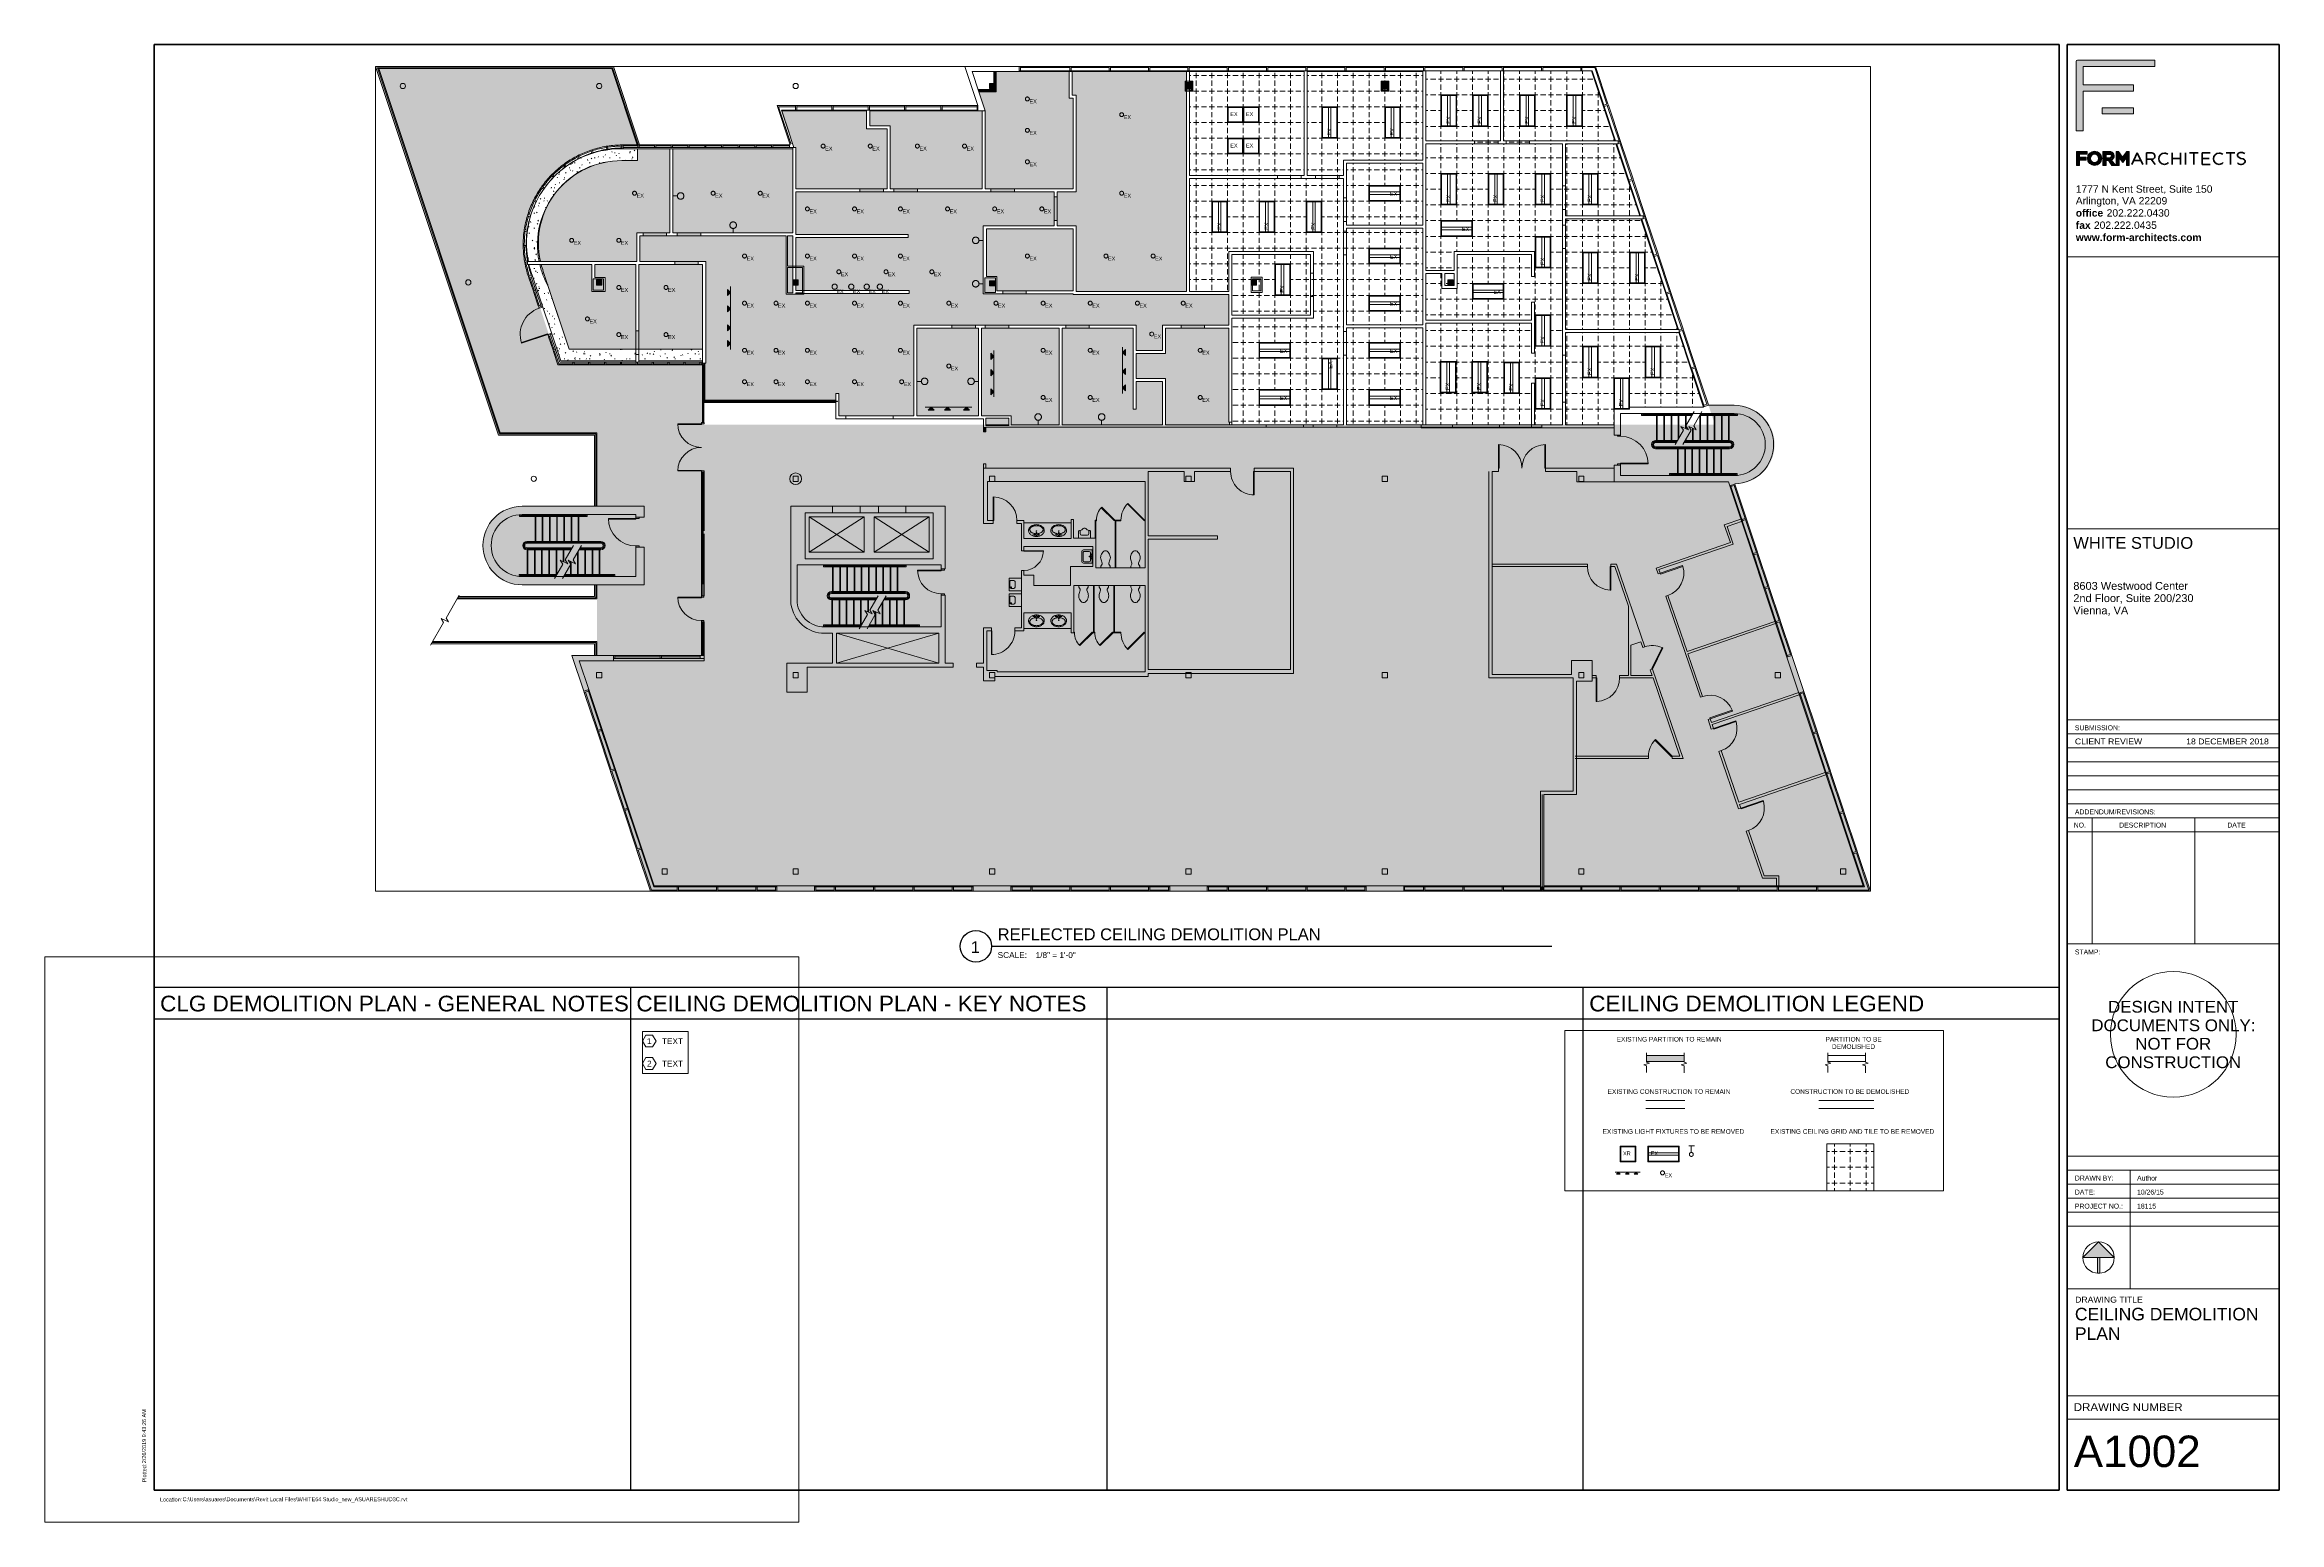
# Paper-space layout 'Layout1' of a CAD drawing. Header units: inches. Extents: x 0 to 35.6, y 0 to 23.5.
# The model-space entities are those that its viewports show. They can reach past a viewport. Long polylines and large blocks are cut down to what shows.
import ezdxf

# ---------------------------------------------------------------- set-up
doc = ezdxf.new("R2010")
doc.units = ezdxf.units.IN
doc.header["$MEASUREMENT"] = 0
for name, pattern in [('Demolished', [0.1875, 0.125, -0.0625]), ('Demolished 3_128_', [0.046875, 0.023437, -0.023437]), ('Demolished 3_16_', [0.28125, 0.1875, -0.09375]), ('Hidden 1_16_', [0.09375, 0.0625, -0.03125]), ('IMPORT-HIDDEN2', [0.1875, 0.125, -0.0625])]:
    doc.linetypes.add(name, pattern=pattern)
for name, color, linetype, lineweight in [('8603 Westwood - 2nd Floor - suite 200 230_dwg _5_', 8, 'Continuous', 9), ('A-ANNO-NOTE', 131, 'Demolished', 9), ('A-CLNG', 13, 'Demolished', 9), ('A-CLNG-PATT', 13, 'Demolished', 9), ('A-COLS-EXST', 7, 'Continuous', 9), ('A-DETL', 90, 'Continuous', 9), ('A-DETL-DEMO', 6, 'Demolished 3_16_', 9), ('A-DETL-GENF', 92, 'Continuous', 9), ('A-DETL-MEDM', 33, 'Continuous', 20), ('A-DETL-THIN', 151, 'Continuous', 9), ('A-DOOR-EXST', 7, 'Continuous', 9), ('A-EQPM-EXST', 7, 'Continuous', 9), ('A-FLOR-BALC-EXST', 7, 'Continuous', 9), ('A-FLOR-HRAL-EXST', 7, 'Continuous', 9), ('A-FLOR-PFIX-EXST', 7, 'Continuous', 9), ('A-FLOR-RISR-EXST', 7, 'IMPORT-HIDDEN2', 9), ('A-FLOR-STRS-EXST', 7, 'Continuous', 9), ('A-FLOR-WDWK-EXST', 7, 'Continuous', 9), ('A-GLAZ-EXST', 7, 'Continuous', 9), ('A-GLAZ-SILL-EXST', 7, 'Continuous', 9), ('A-OVHD-BLKF-EXST', 7, 'IMPORT-HIDDEN2', 9), ('A-WALL-DMIS-EXST', 7, 'Continuous', 9), ('A-WALL-FULL-EXST', 7, 'Continuous', 9), ('A-WALL-PATT', 111, 'Continuous', 13), ('E-LITE-EQPM', 33, 'Demolished', 9), ('G-ANNO-TEXT', 231, 'Continuous', 9), ('G-ANNO-TTLB', 6, 'Continuous', 9), ('G-ANNO-TTLB-MEDM', 33, 'Continuous', 20), ('G-ANNO-TTLB-THIN', 151, 'Continuous', 9), ('G-ANNO-TTLB-WIDE', 214, 'Continuous', 50), ('I-DOOR-EXST', 7, 'Continuous', 9), ('I-WALL', 2, 'Demolished', 9), ('I-WALL-FULL-EXST', 7, 'Continuous', 9), ('S-COLS', 52, 'Continuous', 13), ('suite 200 230 demo', 7, 'IMPORT-HIDDEN2', 9)]:
    doc.layers.add(name, color=color, linetype=linetype, lineweight=lineweight)
doc.layers.add('G-ANNO-NPLT', color=191, linetype='Continuous', plot=False)
doc.styles.add('Arial', font='arial.ttf', dxfattribs={"height": 6})
doc.styles.add('Arial_1', font='arial.ttf', dxfattribs={"height": 0.09375})
doc.styles.add('Arial_10', font='arial.ttf', dxfattribs={"height": 0.199219})
doc.styles.add('Arial_11', font='arial.ttf', dxfattribs={"height": 0.1875})
doc.styles.add('Arial_12', font='arial.ttf', dxfattribs={"height": 0.125})
doc.styles.add('Arial_13', font='arial.ttf', dxfattribs={"width": 1.025, "height": 0.25})
doc.styles.add('Arial_2', font='arial.ttf', dxfattribs={"height": 7.125})
doc.styles.add('Arial_3', font='arial.ttf', dxfattribs={"height": 0.078125})
doc.styles.add('Arial_4', font='arial.ttf', dxfattribs={"width": 1.05, "height": 0.09375})
doc.styles.add('Arial_5', font='arial.ttf', dxfattribs={"width": 1.025, "height": 0.1875})
doc.styles.add('Arial_6', font='arial.ttf', dxfattribs={"width": 1.05, "height": 0.125})
doc.styles.add('Arial_7', font='arial.ttf', dxfattribs={"height": 0.0625})
doc.styles.add('Arial_8', font='arial.ttf', dxfattribs={"height": 0.117188})
doc.styles.add('Arial_9', font='arial.ttf', dxfattribs={"height": 0.5})
doc.styles.add('Arial_B', font='arialbd.ttf', dxfattribs={"height": 0.117188})

# ---------------------------------------------------------------- blocks, each defined once
blk = doc.blocks.new('FORM D 24 x 36 - Typical Sheet-2263332-CEILING DEMOLITION PLAN')
at = {"layer": 'A-ANNO-NOTE', "linetype": 'Continuous'}
h = blk.add_hatch(color=256, dxfattribs=at)
h.paths.add_polyline_path([(33.235, 22.412), (32.735, 22.412), (32.735, 22.511), (33.235, 22.511)], flags=0)
edge = h.paths.add_edge_path(flags=0)
edge.add_line((33.57, 23.268), (33.57, 23.167))
edge.add_line((33.57, 23.167), (32.43, 23.167))
edge.add_line((32.43, 23.167), (32.43, 22.874))
edge.add_line((32.43, 22.874), (33.235, 22.874))
edge.add_line((33.235, 22.874), (33.235, 22.775))
edge.add_line((33.235, 22.775), (32.43, 22.775))
edge.add_line((32.43, 22.775), (32.43, 22.14))
edge.add_line((32.43, 22.14), (32.32, 22.14))
edge.add_line((32.32, 22.14), (32.32, 23.244))
edge.add_arc((32.344, 23.244), 0.0239, 90, 180, ccw=False)
edge.add_line((32.344, 23.268), (33.57, 23.268))
for points in [[(32.375, 21.678), (32.375, 21.592), (32.327, 21.592), (32.327, 21.814), (32.494, 21.814), (32.494, 21.771), (32.375, 21.771), (32.375, 21.721), (32.481, 21.721), (32.481, 21.678)], [(33.06, 21.721), (33.127, 21.813), (33.166, 21.813), (33.166, 21.592), (33.121, 21.592), (33.121, 21.714), (33.061, 21.641), (33.002, 21.714), (33.002, 21.592), (32.957, 21.592), (32.957, 21.813), (32.995, 21.813)]]:
    blk.add_hatch(color=256, dxfattribs=at).paths.add_polyline_path(points, flags=0)
h = blk.add_hatch(color=256, dxfattribs=at)
edge = h.paths.add_edge_path(flags=0)
edge.add_arc((32.613, 21.704), 0.0705, 180, 360)
edge.add_arc((32.613, 21.704), 0.0705, 0, 180)
edge = h.paths.add_edge_path(flags=0)
edge.add_arc((32.613, 21.704), 0.114, 0, 180)
edge.add_arc((32.613, 21.704), 0.114, 180, 360)
h = blk.add_hatch(color=256, dxfattribs=at)
edge = h.paths.add_edge_path(flags=0)
edge.add_arc((32.854, 21.74), 0.0259, 270, 450)
edge.add_line((32.854, 21.766), (32.795, 21.766))
edge.add_line((32.795, 21.766), (32.795, 21.714))
edge.add_line((32.795, 21.714), (32.854, 21.714))
edge = h.paths.add_edge_path(flags=0)
edge.add_arc((32.852, 21.742), 0.0742, -63.8252, 74.0243, ccw=False)
edge.add_line((32.884, 21.675), (32.951, 21.592))
edge.add_line((32.951, 21.592), (32.889, 21.592))
edge.add_line((32.889, 21.592), (32.835, 21.67))
edge.add_line((32.835, 21.67), (32.795, 21.67))
edge.add_line((32.795, 21.67), (32.795, 21.592))
edge.add_line((32.795, 21.592), (32.746, 21.592))
edge.add_line((32.746, 21.592), (32.746, 21.813))
edge.add_line((32.746, 21.813), (32.872, 21.813))
at = {"layer": 'G-ANNO-TTLB'}
h = blk.add_hatch(color=256, dxfattribs=at)
edge = h.paths.add_edge_path(flags=0)
edge.add_line((32.677, 4.463), (32.927, 4.213))
edge.add_line((32.927, 4.213), (32.697, 4.213))
edge.add_line((32.697, 4.213), (32.697, 3.964))
edge.add_arc((32.677, 4.213), 0.25, 265.5358, 274.4642, ccw=False)
edge.add_line((32.658, 3.964), (32.658, 4.213))
edge.add_line((32.658, 4.213), (32.427, 4.213))
edge.add_line((32.427, 4.213), (32.677, 4.463))
at = {"layer": 'A-ANNO-NOTE', "linetype": 'Continuous', "lineweight": 20}
for p, q in [((32.427, 4.213), (32.677, 4.463)), ((32.677, 4.463), (32.427, 4.213)), ((32.927, 4.213), (32.677, 4.463)), ((32.927, 4.213), (32.677, 4.463)), ((32.927, 4.213), (32.427, 4.213)), ((32.427, 4.213), (32.658, 4.213)), ((32.658, 4.213), (32.658, 3.964)), ((32.658, 4.213), (32.658, 3.964)), ((32.697, 4.213), (32.697, 3.964)), ((32.697, 3.964), (32.697, 4.213)), ((32.697, 4.213), (32.927, 4.213))]:
    blk.add_line(p, q, dxfattribs=at)
blk.add_circle((32.677, 4.213), 0.25, dxfattribs=at)
blk.add_arc((32.677, 4.213), 0.25, 265.5358, 274.4642, dxfattribs=at)
blk.add_arc((32.677, 4.213), 0.25, 265.5358, 274.4642, dxfattribs=at)
at = {"layer": 'G-ANNO-TTLB'}
for p, q in [((32.32, 23.244), (32.32, 22.14)), ((33.57, 23.268), (32.344, 23.268)), ((32.43, 22.874), (32.43, 23.167)), ((32.43, 23.167), (33.57, 23.167)), ((33.57, 23.167), (33.57, 23.268)), ((33.235, 22.874), (32.43, 22.874)), ((32.43, 22.14), (32.43, 22.775)), ((32.43, 22.775), (33.235, 22.775)), ((33.235, 22.775), (33.235, 22.874)), ((33.235, 22.511), (32.735, 22.511)), ((32.735, 22.511), (32.735, 22.412)), ((32.735, 22.412), (33.235, 22.412)), ((33.235, 22.412), (33.235, 22.511)), ((32.32, 22.14), (32.43, 22.14)), ((32.494, 21.814), (32.327, 21.814)), ((32.327, 21.814), (32.327, 21.592)), ((32.375, 21.721), (32.375, 21.771)), ((32.375, 21.771), (32.494, 21.771)), ((32.481, 21.721), (32.375, 21.721)), ((32.481, 21.678), (32.481, 21.721)), ((32.494, 21.771), (32.494, 21.814)), ((32.872, 21.813), (32.746, 21.813)), ((32.746, 21.813), (32.746, 21.592)), ((32.795, 21.714), (32.795, 21.766)), ((32.795, 21.766), (32.854, 21.766)), ((32.854, 21.714), (32.795, 21.714)), ((32.995, 21.813), (32.957, 21.813)), ((32.957, 21.813), (32.957, 21.592)), ((33.06, 21.721), (32.995, 21.813)), ((33.002, 21.592), (33.002, 21.714)), ((33.002, 21.714), (33.061, 21.641)), ((33.127, 21.813), (33.06, 21.721)), ((33.061, 21.641), (33.121, 21.714)), ((33.121, 21.714), (33.121, 21.592)), ((33.166, 21.813), (33.127, 21.813)), ((33.166, 21.592), (33.166, 21.813)), ((32.327, 21.592), (32.375, 21.592)), ((32.375, 21.678), (32.481, 21.678)), ((32.375, 21.592), (32.375, 21.678)), ((32.746, 21.592), (32.795, 21.592)), ((32.795, 21.592), (32.795, 21.67)), ((32.795, 21.67), (32.835, 21.67)), ((32.835, 21.67), (32.889, 21.592)), ((32.951, 21.592), (32.884, 21.675)), ((32.889, 21.592), (32.951, 21.592)), ((32.957, 21.592), (33.002, 21.592)), ((33.121, 21.592), (33.166, 21.592))]:
    blk.add_line(p, q, dxfattribs=at)
at = {"layer": 'G-ANNO-TTLB', "lineweight": 70}
for p, q in [((33.289, 21.79), (33.204, 21.608)), ((33.289, 21.79), (33.38, 21.609)), ((33.44, 21.79), (33.524, 21.79)), ((33.44, 21.609), (33.44, 21.79)), ((33.44, 21.69), (33.516, 21.69)), ((33.516, 21.69), (33.575, 21.609)), ((33.849, 21.79), (33.849, 21.609)), ((33.849, 21.705), (33.982, 21.705)), ((33.982, 21.79), (33.982, 21.609)), ((34.061, 21.79), (34.061, 21.609)), ((34.263, 21.79), (34.124, 21.79)), ((34.193, 21.79), (34.193, 21.609)), ((34.326, 21.79), (34.45, 21.79)), ((34.326, 21.79), (34.326, 21.609)), ((34.326, 21.705), (34.438, 21.705)), ((34.845, 21.79), (34.706, 21.79)), ((34.775, 21.79), (34.775, 21.609)), ((33.35, 21.668), (33.232, 21.668)), ((34.326, 21.609), (34.45, 21.609))]:
    blk.add_line(p, q, dxfattribs=at)
at = {"layer": 'G-ANNO-TTLB', "lineweight": 30}
for p, q in [((1.74, 8.514), (32.052, 8.514)), ((9.318, 8.514), (9.318, 0.514)), ((16.896, 8.514), (16.896, 0.514)), ((24.474, 8.514), (24.474, 0.514)), ((1.74, 8.014), (32.052, 8.014)), ((24.474, 0.514), (32.052, 0.514))]:
    blk.add_line(p, q, dxfattribs=at)
at = {"layer": 'G-ANNO-TTLB'}
for centre, radius, start, end in [((32.344, 23.244), 0.0239, 90, 180), ((32.613, 21.704), 0.114, 0, 180), ((32.613, 21.704), 0.114, 180, 0), ((32.613, 21.704), 0.0705, 0, 180), ((32.613, 21.704), 0.0705, 180, 0), ((32.854, 21.74), 0.0259, 270, 90), ((32.852, 21.742), 0.0742, 296.1748, 74.0243)]:
    blk.add_arc(centre, radius, start, end, dxfattribs=at)
at = {"layer": 'G-ANNO-TTLB', "lineweight": 70}
for centre, radius, start, end in [((33.524, 21.74), 0.0501, 261.4304, 90), ((33.724, 21.699), 0.0905, 90, 270), ((33.724, 21.699), 0.0905, 51.4628, 90), ((34.596, 21.699), 0.0905, 90, 270), ((34.596, 21.699), 0.0905, 51.4628, 90), ((34.948, 21.703), 0.0959, 55.5053, 88.7721), ((33.724, 21.691), 0.0819, 270, 318), ((34.596, 21.691), 0.0819, 270, 318), ((34.952, 21.703), 0.0959, 226.4492, 268.7721)]:
    blk.add_arc(centre, radius, start, end, dxfattribs=at)
for points in [[(34.95, 21.799), (34.897, 21.805), (34.844, 21.738), (34.942, 21.705)], [(34.95, 21.607), (35.007, 21.61), (35.05, 21.69), (34.942, 21.705)]]:
    blk.add_open_spline(points, degree=3, dxfattribs=at)
at = {"layer": 'G-ANNO-TTLB-MEDM'}
for p, q in [((32.177, 20.139), (35.552, 20.139)), ((32.177, 15.81), (35.552, 15.81)), ((32.177, 12.769), (35.552, 12.769)), ((32.177, 12.547), (35.552, 12.547)), ((32.177, 12.324), (35.552, 12.324)), ((32.177, 12.101), (35.552, 12.101)), ((32.177, 11.878), (35.552, 11.878)), ((32.177, 11.655), (35.552, 11.655)), ((32.177, 11.432), (35.552, 11.432)), ((32.177, 11.209), (35.552, 11.209)), ((32.177, 10.986), (35.552, 10.986)), ((35.552, 9.203), (32.177, 9.203)), ((35.552, 2.014), (32.177, 2.014)), ((35.552, 1.639), (32.177, 1.639))]:
    blk.add_line(p, q, dxfattribs=at)
at = {"layer": 'G-ANNO-TTLB-THIN'}
for p, q in [((32.576, 9.203), (32.576, 11.209)), ((34.206, 9.203), (34.206, 11.209)), ((32.177, 5.828), (35.552, 5.828)), ((32.177, 5.605), (35.552, 5.605)), ((32.177, 5.382), (35.552, 5.382)), ((33.177, 5.605), (33.177, 3.713)), ((32.177, 5.159), (35.552, 5.159)), ((32.177, 4.936), (35.552, 4.936)), ((32.177, 4.713), (35.552, 4.713)), ((32.177, 3.713), (35.552, 3.713))]:
    blk.add_line(p, q, dxfattribs=at)
blk.add_circle((33.865, 7.765), 1, dxfattribs=at)
at = {"layer": 'G-ANNO-TTLB-WIDE'}
for p, q in [((32.052, 23.514), (1.74, 23.514)), ((1.74, 23.514), (1.74, 0.514)), ((32.052, 0.514), (32.052, 23.514)), ((32.177, 23.514), (32.177, 0.514)), ((32.177, 23.514), (35.552, 23.514)), ((35.552, 23.514), (35.552, 0.514)), ((1.74, 0.514), (32.052, 0.514)), ((32.177, 0.514), (35.552, 0.514))]:
    blk.add_line(p, q, dxfattribs=at)
blk.add_circle((32.613, 21.704), 0.0705, dxfattribs=at)
at = {"layer": 'G-ANNO-TTLB', "attachment_point": 1}
for s, insert, char_height, width, style in [('Arlington, VA 22209', (32.314, 21.088), 0.11719, 1.81169, 'Arial_8'), ('1777 N Kent Street, Suite 150', (32.314, 21.275), 0.11719, 2.70806, 'Arial_8'), ('fax ', (32.314, 20.7), 0.1172, 0.35034, 'Arial_B'), ('office', (32.314, 20.895), 0.1172, 0.53972, 'Arial_B'), ('202.222.0435', (32.603, 20.7), 0.11719, 1.24988, 'Arial_8'), (' 202.222.0430', (32.76, 20.895), 0.11719, 1.30669, 'Arial_8'), ('www.form-architects.com', (32.314, 20.505), 0.11719, 2.48712, 'Arial_B'), ('SUBMISSION:', (32.3, 12.682), 0.07812, 0.89006, 'Arial_3'), ('NO.', (32.282, 11.134), 0.0781, 0.23988, 'Arial_3'), ('ADDENDUM/REVISIONS:', (32.3, 11.344), 0.07812, 1.60022, 'Arial_3'), ('DESCRIPTION', (33.006, 11.134), 0.07812, 0.92794, 'Arial_3'), ('DATE', (34.725, 11.134), 0.0781, 0.36297, 'Arial_3'), ('STAMP:', (32.3, 9.115), 0.0781, 0.505, 'Arial_3'), ('DESIGN INTENT', (32.828, 8.298), 0.1875, 2.52342, 'Arial_5'), ('DOCUMENTS ONLY:', (32.562, 8.003), 0.1875, 3.17045, 'Arial_5'), ('NOT FOR', (33.261, 7.709), 0.1875, 1.47523, 'Arial_5'), ('CONSTRUCTION', (32.783, 7.415), 0.1875, 2.63665, 'Arial_5'), ('DRAWN BY:', (32.3, 5.517), 0.0781, 0.77328, 'Arial_3'), ('DATE:', (32.3, 5.294), 0.0781, 0.40084, 'Arial_3'), ('PROJECT NO.:', (32.3, 5.071), 0.07812, 0.95003, 'Arial_3'), ('DRAWING TITLE', (32.304, 3.59), 0.09375, 1.32231, 'Arial_4'), ('DRAWING NUMBER', (32.282, 1.896), 0.125, 2.10112, 'Arial_6'), ('Location:', (1.834, 0.394), 0.0625, 0.43241, 'Arial_7')]:
    blk.add_mtext(s, dxfattribs=dict(at, insert=insert, char_height=char_height, width=width, style=style))
at = {"layer": 'G-ANNO-TTLB', "insert": (1.554, 0.636), "char_height": 0.0625, "width": 0.36297, "attachment_point": 1, "rotation": 90, "style": 'Arial_7'}
blk.add_mtext('Plotted:', dxfattribs=at)
blk = doc.blocks.new('Viewport - Default-43798-CEILING DEMOLITION PLAN')
at = {"layer": 'G-ANNO-TTLB', "lineweight": 30}
blk.add_circle((-0.25, 0), 0.25, dxfattribs=at)
at = {"layer": 'G-ANNO-TTLB', "insert": (0.097, -0.092), "char_height": 0.0937, "width": 0.57128, "attachment_point": 1, "style": 'Arial_1'}
blk.add_mtext('SCALE:', dxfattribs=at)
blk = doc.blocks.new('8603 Westwood - 2nd Floor - suite 200 230_dwg_SM59-2584436-Reflected Ceiling Demolition Plan')
at = {"layer": 'A-DOOR-EXST', "flags": 128}
blk.add_lwpolyline([(0, 42), (0, 0), (1, 0), (1, 41.988)], dxfattribs=at)
at = {"layer": 'A-DOOR-EXST'}
blk.add_arc((0, 0), 42, 360, 90, dxfattribs=at)
blk = doc.blocks.new('8603 Westwood - 2nd Floor - suite 200 230_dwg_SM55-2584437-Reflected Ceiling Demolition Plan')
at = {"layer": 'A-DOOR-EXST', "flags": 128}
blk.add_lwpolyline([(1, 35.986), (1, 0), (0, 0), (0, 36)], dxfattribs=at)
at = {"layer": 'A-DOOR-EXST'}
blk.add_arc((0, 0), 36, 360, 90, dxfattribs=at)
blk = doc.blocks.new('8603 Westwood - 2nd Floor - suite 200 230_dwg_SM56-2584438-Reflected Ceiling Demolition Plan')
at = {"layer": 'A-DOOR-EXST', "flags": 128}
for points in [[(0, 36), (0, 0), (1, 0), (1, 35.986)], [(71, 35.986), (71, 0), (72, 0), (72, 36)]]:
    blk.add_lwpolyline(points, dxfattribs=at)
at = {"layer": 'A-DOOR-EXST'}
for centre, start, end in [((0, 0), 360, 90), ((72, 0), 90, 180)]:
    blk.add_arc(centre, 36, start, end, dxfattribs=at)
blk = doc.blocks.new('8603 Westwood - 2nd Floor - suite 200 230_dwg_SM181-2584439-Reflected Ceiling Demolition Plan')
at = {"layer": 'A-FLOR-PFIX-EXST'}
for p, q in [((-3.008, 2.49), (-5.377, 2.49)), ((2.998, 2.49), (5.367, 2.49))]:
    blk.add_line(p, q, dxfattribs=at)
at = {"layer": 'A-FLOR-PFIX-EXST', "flags": 128}
blk.add_lwpolyline([(0.996, 1.624), (-1.006, 1.624), (-0.505, 6.136), (0.496, 6.136)], close=True, dxfattribs=at)
at = {"layer": 'A-FLOR-PFIX-EXST'}
for centre, radius, start, end in [((-0.133, 2.9), 15.107, 98.4307, 107.2036), ((-0.01, 2.136), 15.881, 89.9822, 98.4672), ((0, 2.136), 15.881, 81.5328, 90.0178), ((0.123, 2.9), 15.107, 72.7964, 81.5693), ((-0.555, 4.231), 13.712, 107.1655, 116.5246), ((0.545, 4.231), 13.712, 63.4754, 72.8345), ((-1.344, 5.794), 11.96, 116.4862, 126.7391), ((-0.054, 0.337), 16.103, 93.4016, 100.4662), ((-0.005, -0.273), 16.715, 86.5546, 93.4454), ((0.044, 0.337), 16.103, 79.5338, 86.5984), ((1.334, 5.794), 11.96, 53.2609, 63.5138), ((-0.375, 2.005), 14.405, 100.4162, 108.0269), ((0.365, 2.005), 14.405, 71.9731, 79.5838), ((-1.134, 4.296), 11.991, 107.9647, 116.567), ((1.124, 4.296), 11.991, 63.433, 72.0353), ((-2.426, 7.235), 10.159, 126.7074, 138.1395), ((2.416, 7.235), 10.159, 41.8605, 53.2926), ((-2.325, 6.649), 9.354, 116.4891, 126.6435), ((2.315, 6.649), 9.354, 53.3565, 63.5109), ((-3.597, 8.282), 8.588, 138.1298, 150.9166), ((-3.76, 8.561), 6.964, 126.56, 138.924), ((3.75, 8.561), 6.964, 41.076, 53.44), ((3.587, 8.282), 8.588, 29.0834, 41.8702), ((-5.125, 9.747), 5.155, 138.8843, 153.9905), ((5.115, 9.747), 5.155, 26.0095, 41.1157), ((-4.591, 8.839), 7.449, 150.9498, 165.0072), ((4.581, 8.839), 7.449, 14.9928, 29.0502), ((-6.087, 10.224), 4.081, 154.0944, 171.738), ((6.078, 10.224), 4.081, 8.262, 25.9056), ((-5.16, 9.002), 6.857, 165.0917, 179.9455), ((-6.401, 10.288), 3.762, 172.0131, 190.6375), ((6.391, 10.288), 3.762, 349.3625, 7.9869), ((5.15, 9.002), 6.857, 0.0545, 14.9083), ((-5.987, 10.385), 4.187, 190.8954, 208.2417), ((5.977, 10.385), 4.187, 331.7583, 349.1046), ((-5.16, 9.015), 6.857, 180.0545, 194.9083), ((5.15, 9.015), 6.857, 345.0917, 359.9455), ((-0.005, 8.253), 0.487, 360, 180), ((-4.949, 10.951), 5.368, 208.3195, 223.0241), ((-0.005, 8.253), 0.487, 180, 360), ((4.939, 10.951), 5.368, 316.9759, 331.6805), ((-4.591, 9.178), 7.449, 194.9928, 209.0502), ((-3.553, 12.245), 7.272, 222.9729, 234.9845), ((3.543, 12.245), 7.272, 305.0155, 317.0271), ((4.581, 9.178), 7.449, 330.9498, 345.0072), ((-2.136, 14.243), 9.722, 234.9, 244.7961), ((2.126, 14.243), 9.722, 295.2039, 305.1), ((-3.597, 9.736), 8.588, 209.0834, 221.8702), ((-0.998, 16.621), 12.358, 244.7204, 253.1513), ((0.988, 16.621), 12.358, 286.8487, 295.2796), ((3.587, 9.736), 8.588, 318.1298, 330.9166), ((-0.305, 18.857), 14.699, 253.0912, 260.5997), ((0.295, 18.857), 14.699, 279.4003, 286.9088), ((-0.036, 20.396), 16.262, 260.551, 267.5695), ((0.026, 20.396), 16.262, 272.4305, 279.449), ((-2.426, 10.783), 10.159, 221.8605, 233.2926), ((2.416, 10.783), 10.159, 306.7074, 318.1395), ((-3.008, 2.49), 0.5, 360, 180), ((2.998, 2.49), 0.5, 360, 180), ((-1.344, 12.223), 11.96, 233.2609, 243.5138), ((-3.008, 2.49), 0.5, 180, 0), ((2.998, 2.49), 0.5, 180, 360), ((1.334, 12.223), 11.96, 296.4862, 306.7391), ((-0.555, 13.787), 13.712, 243.4754, 252.8345), ((0.545, 13.787), 13.712, 287.1655, 296.5246), ((-0.133, 15.117), 15.107, 252.7964, 261.5693), ((0.123, 15.117), 15.107, 278.4307, 287.2036), ((-0.01, 15.881), 15.881, 261.5328, 270.0178), ((0, 15.881), 15.881, 269.9822, 278.4672)]:
    blk.add_arc(centre, radius, start, end, dxfattribs=at)
blk = doc.blocks.new('8603 Westwood - 2nd Floor - suite 200 230_dwg_SM181-2584440-Reflected Ceiling Demolition Plan')
at = {"layer": 'A-FLOR-PFIX-EXST'}
for p, q in [((-3.008, 2.49), (-5.377, 2.49)), ((2.998, 2.49), (5.367, 2.49))]:
    blk.add_line(p, q, dxfattribs=at)
at = {"layer": 'A-FLOR-PFIX-EXST', "flags": 128}
blk.add_lwpolyline([(0.996, 1.624), (-1.006, 1.624), (-0.505, 6.136), (0.496, 6.136)], close=True, dxfattribs=at)
at = {"layer": 'A-FLOR-PFIX-EXST'}
for centre, radius, start, end in [((-0.133, 2.9), 15.107, 98.4307, 107.2036), ((-0.01, 2.136), 15.881, 89.9822, 98.4672), ((0, 2.136), 15.881, 81.5328, 90.0178), ((0.123, 2.9), 15.107, 72.7964, 81.5693), ((-0.555, 4.231), 13.712, 107.1655, 116.5246), ((0.545, 4.231), 13.712, 63.4754, 72.8345), ((-1.344, 5.794), 11.96, 116.4862, 126.7391), ((-0.054, 0.337), 16.103, 93.4016, 100.4662), ((-0.005, -0.273), 16.715, 86.5546, 93.4454), ((0.044, 0.337), 16.103, 79.5338, 86.5984), ((1.334, 5.794), 11.96, 53.2609, 63.5138), ((-0.375, 2.005), 14.405, 100.4162, 108.0269), ((0.365, 2.005), 14.405, 71.9731, 79.5838), ((-1.134, 4.296), 11.991, 107.9647, 116.567), ((1.124, 4.296), 11.991, 63.433, 72.0353), ((-2.426, 7.235), 10.159, 126.7074, 138.1395), ((2.416, 7.235), 10.159, 41.8605, 53.2926), ((-2.325, 6.649), 9.354, 116.4891, 126.6435), ((2.315, 6.649), 9.354, 53.3565, 63.5109), ((-3.597, 8.282), 8.588, 138.1298, 150.9166), ((-3.76, 8.561), 6.964, 126.56, 138.924), ((3.75, 8.561), 6.964, 41.076, 53.44), ((3.587, 8.282), 8.588, 29.0834, 41.8702), ((-5.125, 9.747), 5.155, 138.8843, 153.9905), ((5.115, 9.747), 5.155, 26.0095, 41.1157), ((-4.591, 8.839), 7.449, 150.9498, 165.0072), ((4.581, 8.839), 7.449, 14.9928, 29.0502), ((-6.087, 10.224), 4.081, 154.0944, 171.738), ((6.078, 10.224), 4.081, 8.262, 25.9056), ((-5.16, 9.002), 6.857, 165.0917, 179.9455), ((-6.401, 10.288), 3.762, 172.0131, 190.6375), ((6.391, 10.288), 3.762, 349.3625, 7.9869), ((5.15, 9.002), 6.857, 0.0545, 14.9083), ((-5.987, 10.385), 4.187, 190.8954, 208.2417), ((5.977, 10.385), 4.187, 331.7583, 349.1046), ((-5.16, 9.015), 6.857, 180.0545, 194.9083), ((5.15, 9.015), 6.857, 345.0917, 359.9455), ((-0.005, 8.253), 0.487, 360, 180), ((-4.949, 10.951), 5.368, 208.3195, 223.0241), ((-0.005, 8.253), 0.487, 180, 360), ((4.939, 10.951), 5.368, 316.9759, 331.6805), ((-4.591, 9.178), 7.449, 194.9928, 209.0502), ((-3.553, 12.245), 7.272, 222.9729, 234.9845), ((3.543, 12.245), 7.272, 305.0155, 317.0271), ((4.581, 9.178), 7.449, 330.9498, 345.0072), ((-2.136, 14.243), 9.722, 234.9, 244.7961), ((2.126, 14.243), 9.722, 295.2039, 305.1), ((-3.597, 9.736), 8.588, 209.0834, 221.8702), ((-0.998, 16.621), 12.358, 244.7204, 253.1513), ((0.988, 16.621), 12.358, 286.8487, 295.2796), ((3.587, 9.736), 8.588, 318.1298, 330.9166), ((-0.305, 18.857), 14.699, 253.0912, 260.5997), ((0.295, 18.857), 14.699, 279.4003, 286.9088), ((-0.036, 20.396), 16.262, 260.551, 267.5695), ((0.026, 20.396), 16.262, 272.4305, 279.449), ((-2.426, 10.783), 10.159, 221.8605, 233.2926), ((2.416, 10.783), 10.159, 306.7074, 318.1395), ((-3.008, 2.49), 0.5, 360, 180), ((2.998, 2.49), 0.5, 360, 180), ((-1.344, 12.223), 11.96, 233.2609, 243.5138), ((-3.008, 2.49), 0.5, 180, 0), ((2.998, 2.49), 0.5, 180, 360), ((1.334, 12.223), 11.96, 296.4862, 306.7391), ((-0.555, 13.787), 13.712, 243.4754, 252.8345), ((0.545, 13.787), 13.712, 287.1655, 296.5246), ((-0.133, 15.117), 15.107, 252.7964, 261.5693), ((0.123, 15.117), 15.107, 278.4307, 287.2036), ((-0.01, 15.881), 15.881, 261.5328, 270.0178), ((0, 15.881), 15.881, 269.9822, 278.4672)]:
    blk.add_arc(centre, radius, start, end, dxfattribs=at)
blk = doc.blocks.new('8603 Westwood - 2nd Floor - suite 200 230_dwg_SM330-2584441-Reflected Ceiling Demolition Plan')
at = {"layer": 'A-FLOR-PFIX-EXST', "flags": 128}
blk.add_lwpolyline([(20.607, 18.957), (0.825, -0.825), (0, 0), (19.799, 19.799)], dxfattribs=at)
at = {"layer": 'A-FLOR-PFIX-EXST'}
blk.add_arc((0, 0), 28, 360, 45, dxfattribs=at)
blk = doc.blocks.new('8603 Westwood - 2nd Floor - suite 200 230_dwg_TOILET3-2584442-Reflected Ceiling Demolition Plan')
at = {"layer": 'A-FLOR-PFIX-EXST', "flags": 128}
blk.add_lwpolyline([(12.318, -6.841), (7.187, -5.041), (5.59, -5.041), (2.5, -7), (0, -7), (0, 7), (2.5, 7), (5.59, 5.041), (7.187, 5.041), (12.318, 6.841)], dxfattribs=at)
at = {"layer": 'A-FLOR-PFIX-EXST'}
for centre, radius, start, end in [((15.715, -3.116), 10.521, 90, 108.8354), ((16.245, -0.625), 8.047, 71.1646, 93.7754), ((15.159, -6.527), 14.012, 57.6462, 74.7553), ((16.238, -3.983), 11.293, 36.0611, 55.3641), ((20.069, 0), 5.931, 360, 26.7012), ((20.069, 0), 5.931, 333.2988, 0), ((16.238, 3.983), 11.293, 304.6359, 323.9389), ((15.703, 5.914), 13.203, 284.9626, 301.7838), ((15.715, 3.116), 10.521, 251.1646, 270), ((15.715, 3.116), 10.521, 270, 288.8354)]:
    blk.add_arc(centre, radius, start, end, dxfattribs=at)
blk = doc.blocks.new('8603 Westwood - 2nd Floor - suite 200 230_dwg_SM76-2584443-Reflected Ceiling Demolition Plan')
blk.add_blockref('8603 Westwood - 2nd Floor - suite 200 230_dwg_TOILET3-2584442-Reflected Ceiling Demolition Plan', (0, 0))
blk = doc.blocks.new('8603 Westwood - 2nd Floor - suite 200 230_dwg_SM57-2584444-Reflected Ceiling Demolition Plan')
at = {"layer": 'A-FLOR-PFIX-EXST', "flags": 128}
blk.add_lwpolyline([(26.153, 24.739), (0.707, -0.707), (0, 0), (25.456, 25.456)], dxfattribs=at)
at = {"layer": 'A-FLOR-PFIX-EXST'}
blk.add_arc((0, 0), 36, 360, 45, dxfattribs=at)
blk = doc.blocks.new('8603 Westwood - 2nd Floor - suite 200 230_dwg_SM330-2584445-Reflected Ceiling Demolition Plan')
at = {"layer": 'A-FLOR-PFIX-EXST', "flags": 128}
blk.add_lwpolyline([(20.607, 18.957), (0.825, -0.825), (0, 0), (19.799, 19.799)], dxfattribs=at)
at = {"layer": 'A-FLOR-PFIX-EXST'}
blk.add_arc((0, 0), 28, 360, 45, dxfattribs=at)
blk = doc.blocks.new('8603 Westwood - 2nd Floor - suite 200 230_dwg_SM76-2584446-Reflected Ceiling Demolition Plan')
blk.add_blockref('8603 Westwood - 2nd Floor - suite 200 230_dwg_TOILET3-2584442-Reflected Ceiling Demolition Plan', (0, 0))
blk = doc.blocks.new('8603 Westwood - 2nd Floor - suite 200 230_dwg_SM79-2584447-Reflected Ceiling Demolition Plan')
at = {"layer": 'A-FLOR-PFIX-EXST'}
blk.add_line((-4.5, 4.552), (4.5, 4.552), dxfattribs=at)
at = {"layer": 'A-FLOR-PFIX-EXST', "flags": 128}
for points in [[(-7.875, 11.491), (-6.75, 11.491), (-6.75, 6.802)], [(7.875, 11.491), (6.75, 11.491), (6.75, 6.802)], [(9, 10.366), (9, 0), (-9, 0), (-9, 10.366)]]:
    blk.add_lwpolyline(points, dxfattribs=at)
at = {"layer": 'A-FLOR-PFIX-EXST'}
for centre, radius, start, end in [((0, 10.603), 4.5, 61.833, 118.167), ((-9.045, 19.953), 8.768, 285.1754, 322.1261), ((9.045, 19.953), 8.768, 217.8739, 254.8246), ((-7.875, 10.366), 1.125, 90, 180), ((7.875, 10.366), 1.125, 360, 90), ((-4.5, 6.802), 2.25, 180, 270), ((4.5, 6.802), 2.25, 270, 0)]:
    blk.add_arc(centre, radius, start, end, dxfattribs=at)
blk = doc.blocks.new('8603 Westwood - 2nd Floor - suite 200 230_dwg_SM342-2584448-Reflected Ceiling Demolition Plan')
at = {"layer": 'A-FLOR-PFIX-EXST'}
for p, q in [((5.455, -1.204), (13.806, -1.204)), ((3.455, -7.204), (3.455, -3.204)), ((15.806, -7.204), (15.806, -3.204)), ((5.455, -9.204), (13.806, -9.204))]:
    blk.add_line(p, q, dxfattribs=at)
at = {"layer": 'A-FLOR-PFIX-EXST', "flags": 128}
blk.add_lwpolyline([(0, 0), (19.107, 0), (19.107, -19), (0, -19)], close=True, dxfattribs=at)
at = {"layer": 'A-FLOR-PFIX-EXST'}
blk.add_circle((4.998, -3.079), 0.675, dxfattribs=at)
for centre, start, end in [((5.455, -3.204), 90, 180), ((13.806, -3.204), 360, 90), ((5.455, -7.204), 180, 270), ((13.806, -7.204), 270, 0)]:
    blk.add_arc(centre, 2, start, end, dxfattribs=at)
blk = doc.blocks.new('8603 Westwood - 2nd Floor - suite 200 230_dwg_SM55-2584449-Reflected Ceiling Demolition Plan')
at = {"layer": 'A-DOOR-EXST', "flags": 128}
blk.add_lwpolyline([(1, 35.986), (1, 0), (0, 0), (0, 36)], dxfattribs=at)
at = {"layer": 'A-DOOR-EXST'}
blk.add_arc((0, 0), 36, 360, 90, dxfattribs=at)
blk = doc.blocks.new('8603 Westwood - 2nd Floor - suite 200 230_dwg_SM73-2584450-Reflected Ceiling Demolition Plan')
at = {"layer": 'A-FLOR-PFIX-EXST'}
for p, q in [((-7, 17), (7, 17)), ((5.79, 14.895), (-6.246, 14.895)), ((-8.246, 12.895), (-8.246, 5.345)), ((7.79, 5.345), (7.79, 12.895)), ((-6.246, 3.345), (-0.478, 3.345)), ((0.522, 3.345), (5.79, 3.345)), ((-0.478, 1), (-10, 1)), ((10, 1), (0.522, 1))]:
    blk.add_line(p, q, dxfattribs=at)
at = {"layer": 'A-FLOR-PFIX-EXST', "flags": 128}
for points in [[(10, 14), (10, 0), (-10, 0), (-10, 14)], [(0.522, 0), (0.522, 5.682), (-0.478, 5.682), (-0.478, 0)]]:
    blk.add_lwpolyline(points, dxfattribs=at)
at = {"layer": 'A-FLOR-PFIX-EXST'}
for centre in [(-2.982, 2.127), (3.025, 2.127)]:
    blk.add_circle(centre, 0.877, dxfattribs=at)
for centre, radius, start, end in [((-7, 14), 3, 90, 180), ((7, 14), 3, 360, 90), ((-6.246, 12.895), 2, 90, 180), ((5.79, 12.895), 2, 360, 90), ((-6.246, 5.345), 2, 180, 270), ((5.79, 5.345), 2, 270, 0)]:
    blk.add_arc(centre, radius, start, end, dxfattribs=at)
blk = doc.blocks.new('8603 Westwood - 2nd Floor - suite 200 230_dwg_SM56-2584452-Reflected Ceiling Demolition Plan')
at = {"layer": 'A-DOOR-EXST', "flags": 128}
for points in [[(0, 36), (0, 0), (1, 0), (1, 35.986)], [(71, 35.986), (71, 0), (72, 0), (72, 36)]]:
    blk.add_lwpolyline(points, dxfattribs=at)
at = {"layer": 'A-DOOR-EXST'}
for centre, start, end in [((0, 0), 360, 90), ((72, 0), 90, 180)]:
    blk.add_arc(centre, 36, start, end, dxfattribs=at)
blk = doc.blocks.new('8603 Westwood - 2nd Floor - suite 200 230_dwg_SM57-2584453-Reflected Ceiling Demolition Plan')
at = {"layer": 'A-FLOR-PFIX-EXST', "flags": 128}
blk.add_lwpolyline([(26.153, 24.739), (0.707, -0.707), (0, 0), (25.456, 25.456)], dxfattribs=at)
at = {"layer": 'A-FLOR-PFIX-EXST'}
blk.add_arc((0, 0), 36, 360, 45, dxfattribs=at)
blk = doc.blocks.new('8603 Westwood - 2nd Floor - suite 200 230_dwg_SM59-2584454-Reflected Ceiling Demolition Plan')
at = {"layer": 'A-DOOR-EXST', "flags": 128}
blk.add_lwpolyline([(0, 42), (0, 0), (1, 0), (1, 41.988)], dxfattribs=at)
at = {"layer": 'A-DOOR-EXST'}
blk.add_arc((0, 0), 42, 360, 90, dxfattribs=at)
blk = doc.blocks.new('8603 Westwood - 2nd Floor - suite 200 230_dwg__U14-2584455-Reflected Ceiling Demolition Plan')
at = {"layer": 'I-DOOR-EXST', "flags": 128}
blk.add_lwpolyline([(1.375, 0), (1.375, -36), (0, -36), (0, 0)], close=True, dxfattribs=at)
at = {"layer": 'I-DOOR-EXST'}
blk.add_arc((-0.047, 0.019), 36.047, 272.2608, 359.9699, dxfattribs=at)
blk = doc.blocks.new('8603 Westwood - 2nd Floor - suite 200 230_dwg__U15-2584456-Reflected Ceiling Demolition Plan')
at = {"layer": 'I-DOOR-EXST', "flags": 128}
blk.add_lwpolyline([(0, 0), (-25.456, 25.456), (-26.428, 24.484), (-0.972, -0.972)], close=True, dxfattribs=at)
at = {"layer": 'I-DOOR-EXST'}
blk.add_arc((0.191, -0.036), 36.191, 137.3511, 179.9428, dxfattribs=at)
blk = doc.blocks.new('8603 Westwood - 2nd Floor - suite 200 230_dwg__U17-2584457-Reflected Ceiling Demolition Plan')
at = {"layer": 'I-DOOR-EXST', "flags": 128}
blk.add_lwpolyline([(-1.375, 0), (-1.375, -36), (0, -36), (0, 0)], close=True, dxfattribs=at)
at = {"layer": 'I-DOOR-EXST'}
blk.add_arc((0.047, 0.019), 36.047, 180.0301, 267.7392, dxfattribs=at)
blk = doc.blocks.new('8603 Westwood - 2nd Floor - suite 200 230_dwg__U16-2584458-Reflected Ceiling Demolition Plan')
at = {"layer": 'I-DOOR-EXST', "flags": 128}
blk.add_lwpolyline([(1.375, 0), (1.375, 36), (0, 36), (0, 0)], close=True, dxfattribs=at)
at = {"layer": 'I-DOOR-EXST'}
blk.add_arc((-0.047, -0.019), 36.047, 0.0301, 87.7392, dxfattribs=at)
blk = doc.blocks.new('8603 Westwood - 2nd Floor - suite 200 230_dwg__U16-2584459-Reflected Ceiling Demolition Plan')
at = {"layer": 'I-DOOR-EXST', "flags": 128}
blk.add_lwpolyline([(1.375, 0), (1.375, 36), (0, 36), (0, 0)], close=True, dxfattribs=at)
at = {"layer": 'I-DOOR-EXST'}
blk.add_arc((-0.047, -0.019), 36.047, 0.0301, 87.7392, dxfattribs=at)
blk = doc.blocks.new('8603 Westwood - 2nd Floor - suite 200 230_dwg__U18-2584460-Reflected Ceiling Demolition Plan')
at = {"layer": 'I-DOOR-EXST', "flags": 128}
blk.add_lwpolyline([(0, 0), (25.456, 25.456), (26.428, 24.484), (0.972, -0.972)], close=True, dxfattribs=at)
at = {"layer": 'I-DOOR-EXST'}
blk.add_arc((-0.191, -0.036), 36.191, 0.0572, 42.6489, dxfattribs=at)
blk = doc.blocks.new('8603 Westwood - 2nd Floor - suite 200 230_dwg _5_-2584435-Reflected Ceiling Demolition Plan')
at = {"layer": 'A-COLS-EXST', "flags": 128}
for points in [[(225.625, 634), (217.625, 634), (217.625, 626), (225.625, 626)], [(525.625, 634), (517.625, 634), (517.625, 626), (525.625, 626)], [(825.625, 634), (817.625, 634), (817.625, 626), (825.625, 626)], [(1125.625, 634), (1117.625, 634), (1117.625, 626), (1125.625, 626)], [(1425.625, 634), (1417.625, 634), (1417.625, 626), (1425.625, 626)], [(-74.375, 333.999), (-82.375, 333.999), (-82.375, 325.999), (-74.375, 325.999)], [(225.625, 334), (217.625, 334), (217.625, 326), (225.625, 326)], [(525.625, 334), (517.625, 334), (517.625, 326), (525.625, 326)], [(825.625, 334), (817.625, 334), (817.625, 326), (825.625, 326)], [(1125.625, 334), (1117.625, 334), (1117.625, 326), (1125.625, 326)], [(1425.625, 334), (1417.625, 334), (1417.625, 326), (1425.625, 326)], [(1725.613, 334.002), (1717.613, 334.002), (1717.613, 326.002), (1725.613, 326.002)], [(25.625, 34), (17.625, 34), (17.625, 26), (25.625, 26)], [(225.625, 34), (217.625, 34), (217.625, 26), (225.625, 26)], [(525.625, 34), (517.625, 34), (517.625, 26), (525.625, 26)], [(825.625, 34), (817.625, 34), (817.625, 26), (825.625, 26)], [(1125.625, 34), (1117.625, 34), (1117.625, 26), (1125.625, 26)], [(1425.625, 34), (1417.625, 34), (1417.625, 26), (1425.625, 26)], [(1825.625, 34), (1817.625, 34), (1817.625, 26), (1825.625, 26)]]:
    blk.add_lwpolyline(points, close=True, dxfattribs=at)
at = {"layer": 'A-COLS-EXST'}
for centre in [(-378.375, 1230), (-78.375, 1230), (221.625, 1230), (-278.375, 930), (-178.375, 630)]:
    blk.add_circle(centre, 4, dxfattribs=at)
at = {"layer": 'A-DOOR-EXST'}
blk.add_line((-152.695, 850.212), (-150.797, 850.845), dxfattribs=at)
at = {"layer": 'A-DOOR-EXST', "flags": 128}
for points in [[(-167.083, 893.377), (-165.183, 894.011), (-164.629, 892.351), (-170.325, 890.452), (-170.878, 892.112)], [(-151.35, 852.505), (-157.043, 850.608), (-156.49, 848.947)], [(1476.625, 696.836), (1476.625, 694.836), (1481.625, 694.836), (1481.625, 696.836)], [(1476.625, 650.836), (1476.625, 652.836), (1481.625, 652.836), (1481.625, 650.836)], [(-17.375, 571.375), (-17.375, 569.375), (-22.375, 569.375), (-22.375, 571.375)], [(-17.375, 525.375), (-17.375, 527.375), (-22.375, 527.375), (-22.375, 525.375)], [(448.875, 492.25), (448.875, 490.25), (443.875, 490.25), (443.875, 492.25)], [(448.875, 452.25), (448.875, 454.25), (443.875, 454.25), (443.875, 452.25)]]:
    blk.add_lwpolyline(points, dxfattribs=at)
for points in [[(82.125, 713.862), (82.125, 715.862), (77.625, 715.862), (77.625, 713.862)], [(82.125, 639.862), (82.125, 641.862), (77.625, 641.862), (77.625, 639.862)], [(278, 588), (320, 588), (320, 577.875), (278, 577.875)], [(390, 588), (348, 588), (348, 577.875), (390, 577.875)], [(77.625, 449.25), (81.625, 449.25), (81.625, 451.25), (77.625, 451.25)], [(77.625, 411.25), (81.625, 411.25), (81.625, 413.25), (77.625, 413.25)]]:
    blk.add_lwpolyline(points, close=True, dxfattribs=at)
at = {"layer": 'A-EQPM-EXST'}
for p, q in [((242.25, 571.875), (326.25, 517.875)), ((326.25, 571.875), (242.25, 517.875)), ((341.75, 571.875), (425.75, 517.875)), ((425.75, 571.875), (341.75, 517.875)), ((284.25, 394.125), (440.25, 348.25)), ((440.25, 394.125), (284.25, 348.25))]:
    blk.add_line(p, q, dxfattribs=at)
at = {"layer": 'A-EQPM-EXST', "flags": 128}
for points in [[(326.25, 571.875), (242.25, 571.875), (242.25, 517.875), (326.25, 517.875)], [(341.75, 571.875), (425.75, 571.875), (425.75, 517.875), (341.75, 517.875)]]:
    blk.add_lwpolyline(points, close=True, dxfattribs=at)
at = {"layer": 'A-FLOR-BALC-EXST', "flags": 128}
for points in [[(-16.75, 1140), (-56.75, 1260), (-419.998, 1260), (-232.248, 696.75), (-85.375, 696.75), (-85.375, 588)], [(-85.375, 468), (-85.375, 450), (-293.431, 450)], [(-335, 378), (-85.375, 378), (-85.375, 360)]]:
    blk.add_lwpolyline(points, dxfattribs=at)
at = {"layer": 'A-FLOR-HRAL-EXST', "flags": 128}
for points in [[(-18.858, 1140), (-58.192, 1258), (-417.223, 1258), (-230.807, 698.75), (-83.375, 698.75), (-83.375, 588)], [(-20.439, 1140), (-59.273, 1256.5), (-415.142, 1256.5), (-229.726, 700.25), (-81.875, 700.25), (-81.875, 588)], [(-81.875, 468), (-81.875, 446.5), (-295.452, 446.5)], [(-83.375, 468), (-83.375, 448), (-294.586, 448)], [(-81.875, 360), (-81.875, 381.5), (-332.98, 381.5)], [(-83.375, 360), (-83.375, 380), (-333.846, 380)]]:
    blk.add_lwpolyline(points, dxfattribs=at)
at = {"layer": 'A-FLOR-PFIX-EXST', "flags": 128}
for points in [[(678.875, 539.375), (678.875, 566.875), (680.875, 566.875), (680.875, 565.875), (679.875, 565.875), (679.875, 539.375)], [(710.875, 493.875), (710.875, 565.875), (718.375, 565.875), (718.375, 566.875), (708.875, 566.875), (708.875, 565.875), (709.875, 565.875), (709.875, 493.875)], [(755.375, 565.875), (754.375, 565.875), (754.375, 566.875), (755.375, 566.875)], [(677.375, 467), (677.375, 395.875), (678.375, 395.875), (678.375, 394.875), (675.375, 394.875), (675.375, 395.875), (676.375, 395.875), (676.375, 467)], [(707.375, 467), (707.375, 395.875), (706.375, 395.875), (706.375, 394.875), (718.375, 394.875), (718.375, 395.875), (708.375, 395.875), (708.375, 467)], [(646.375, 394.875), (647.375, 394.875), (647.375, 395.875), (646.375, 395.875)], [(755.375, 394.875), (754.375, 394.875), (754.375, 395.875), (755.375, 395.875)]]:
    blk.add_lwpolyline(points, dxfattribs=at)
at = {"layer": 'A-FLOR-RISR-EXST'}
for p, q in [((1536.625, 685.586), (1536.625, 729.586)), ((1547.625, 685.586), (1547.625, 729.586)), ((1558.625, 685.586), (1558.625, 729.586)), ((1569.625, 690.751), (1569.625, 729.586)), ((1580.625, 706.845), (1580.625, 729.586)), ((1614.625, 685.586), (1614.625, 729.586)), ((1625.625, 685.586), (1625.625, 729.586)), ((1636.625, 685.586), (1636.625, 729.586)), ((1647.625, 685.586), (1647.625, 729.586)), ((1603.625, 685.586), (1603.625, 728.857)), ((1592.625, 685.586), (1592.625, 706.845)), ((1581.625, 685.586), (1581.625, 690.751)), ((1568.625, 678.836), (1568.625, 634.836)), ((1579.625, 678.836), (1579.625, 634.836)), ((1590.625, 678.836), (1590.625, 634.836)), ((1601.625, 678.836), (1601.625, 634.836)), ((1612.625, 678.836), (1612.625, 634.836)), ((1623.625, 678.836), (1623.625, 634.836)), ((1634.625, 678.836), (1634.625, 634.836)), ((-175.375, 531.375), (-175.375, 575.375)), ((-164.375, 531.375), (-164.375, 575.375)), ((-153.375, 531.375), (-153.375, 575.375)), ((-142.375, 531.375), (-142.375, 575.375)), ((-131.375, 531.375), (-131.375, 575.375)), ((-120.375, 531.375), (-120.375, 575.375)), ((-109.375, 531.375), (-109.375, 575.375)), ((-188.375, 524.625), (-188.375, 480.625)), ((-177.375, 524.625), (-177.375, 480.625)), ((-166.375, 524.625), (-166.375, 480.625)), ((-155.375, 524.625), (-155.375, 480.625)), ((-144.375, 524.625), (-144.375, 481.354)), ((-133.375, 524.625), (-133.375, 503.366)), ((-122.375, 524.625), (-122.375, 519.46)), ((-99.375, 524.625), (-99.375, 480.625)), ((-88.375, 524.625), (-88.375, 480.625)), ((-77.375, 524.625), (-77.375, 480.625)), ((-110.375, 519.46), (-110.375, 480.625)), ((-121.375, 503.366), (-121.375, 480.625)), ((278.875, 454.625), (278.875, 498.625)), ((289.875, 454.625), (289.875, 498.625)), ((300.875, 454.625), (300.875, 498.625)), ((311.875, 454.625), (311.875, 498.625)), ((322.875, 454.625), (322.875, 498.625)), ((333.875, 454.625), (333.875, 498.625)), ((344.875, 454.625), (344.875, 498.625)), ((355.875, 454.625), (355.875, 498.625)), ((366.875, 454.625), (366.875, 498.625)), ((377.875, 454.625), (377.875, 498.625)), ((276.875, 447.875), (276.875, 403.875)), ((287.875, 447.875), (287.875, 403.875)), ((298.875, 447.875), (298.875, 403.875)), ((309.875, 447.875), (309.875, 403.875)), ((320.875, 447.875), (320.875, 404.604)), ((331.875, 447.875), (331.875, 426.616)), ((342.875, 447.875), (342.875, 442.71)), ((365.875, 447.875), (365.875, 403.875)), ((376.875, 447.875), (376.875, 403.875)), ((387.875, 447.875), (387.875, 403.875)), ((354.875, 442.71), (354.875, 403.875)), ((343.875, 426.616), (343.875, 403.875))]:
    blk.add_line(p, q, dxfattribs=at)
at = {"layer": 'A-FLOR-STRS-EXST'}
for p, q in [((1537.625, 728.086), (1537.625, 729.586)), ((1548.625, 728.086), (1548.625, 729.586)), ((1559.625, 728.086), (1559.625, 729.586)), ((1570.625, 728.086), (1570.625, 729.586)), ((1581.625, 728.086), (1581.625, 729.586)), ((1613.625, 728.086), (1613.625, 729.586)), ((1624.625, 728.086), (1624.625, 729.586)), ((1635.625, 728.086), (1635.625, 729.586)), ((1646.625, 728.086), (1646.625, 729.586)), ((1537.625, 688.586), (1537.625, 726.586)), ((1548.625, 688.586), (1548.625, 726.586)), ((1559.625, 688.586), (1559.625, 726.586)), ((1570.625, 692.484), (1570.625, 726.586)), ((1581.625, 711.536), (1581.625, 726.586)), ((1602.625, 688.586), (1602.625, 726.586)), ((1613.625, 688.586), (1613.625, 726.586)), ((1624.625, 688.586), (1624.625, 726.586)), ((1635.625, 688.586), (1635.625, 726.586)), ((1646.625, 688.586), (1646.625, 726.586)), ((1581.625, 706.383), (1581.625, 710.202)), ((1591.625, 688.586), (1591.625, 707.306)), ((1535.125, 688.586), (1568.375, 688.586)), ((1648.125, 688.586), (1580.375, 688.586)), ((1535.125, 687.086), (1567.509, 687.086)), ((1537.625, 685.586), (1537.625, 687.086)), ((1548.625, 685.586), (1548.625, 687.086)), ((1559.625, 685.586), (1559.625, 687.086)), ((1648.125, 687.086), (1579.509, 687.086)), ((1580.625, 685.586), (1580.625, 687.086)), ((1591.625, 685.586), (1591.625, 687.086)), ((1602.625, 685.586), (1602.625, 687.086)), ((1613.625, 685.586), (1613.625, 687.086)), ((1624.625, 685.586), (1624.625, 687.086)), ((1635.625, 685.586), (1635.625, 687.086)), ((1646.625, 685.586), (1646.625, 687.086)), ((1566.643, 685.586), (1535.125, 685.586)), ((1578.643, 685.586), (1648.125, 685.586)), ((1648.125, 678.836), (1535.125, 678.836)), ((1569.625, 678.836), (1569.625, 677.336)), ((1580.625, 678.836), (1580.625, 677.336)), ((1591.625, 678.836), (1591.625, 677.336)), ((1602.625, 678.836), (1602.625, 677.336)), ((1613.625, 678.836), (1613.625, 677.336)), ((1624.625, 678.836), (1624.625, 677.336)), ((1635.625, 678.836), (1635.625, 677.336)), ((1535.125, 677.336), (1648.125, 677.336)), ((1535.125, 675.836), (1648.125, 675.836)), ((1569.625, 675.836), (1569.625, 637.836)), ((1580.625, 675.836), (1580.625, 637.836)), ((1591.625, 675.836), (1591.625, 637.836)), ((1602.625, 675.836), (1602.625, 637.836)), ((1613.625, 675.836), (1613.625, 637.836)), ((1624.625, 675.836), (1624.625, 637.836)), ((1635.625, 675.836), (1635.625, 637.836)), ((1569.625, 636.336), (1569.625, 634.836)), ((1580.625, 636.336), (1580.625, 634.836)), ((1591.625, 636.336), (1591.625, 634.836)), ((1602.625, 636.336), (1602.625, 634.836)), ((1613.625, 636.336), (1613.625, 634.836)), ((1624.625, 636.336), (1624.625, 634.836)), ((1635.625, 636.336), (1635.625, 634.836)), ((-176.375, 573.875), (-176.375, 575.375)), ((-165.375, 573.875), (-165.375, 575.375)), ((-154.375, 573.875), (-154.375, 575.375)), ((-143.375, 573.875), (-143.375, 575.375)), ((-132.375, 573.875), (-132.375, 575.375)), ((-121.375, 573.875), (-121.375, 575.375)), ((-110.375, 573.875), (-110.375, 575.375)), ((-176.375, 534.375), (-176.375, 572.375)), ((-165.375, 534.375), (-165.375, 572.375)), ((-154.375, 534.375), (-154.375, 572.375)), ((-143.375, 534.375), (-143.375, 572.375)), ((-132.375, 534.375), (-132.375, 572.375)), ((-121.375, 534.375), (-121.375, 572.375)), ((-110.375, 534.375), (-110.375, 572.375)), ((-75.875, 534.375), (-188.875, 534.375)), ((-75.875, 532.875), (-188.875, 532.875)), ((-176.375, 531.375), (-176.375, 532.875)), ((-165.375, 531.375), (-165.375, 532.875)), ((-154.375, 531.375), (-154.375, 532.875)), ((-143.375, 531.375), (-143.375, 532.875)), ((-132.375, 531.375), (-132.375, 532.875)), ((-121.375, 531.375), (-121.375, 532.875)), ((-110.375, 531.375), (-110.375, 532.875)), ((-188.875, 531.375), (-75.875, 531.375)), ((-119.393, 524.625), (-188.875, 524.625)), ((-187.375, 524.625), (-187.375, 523.125)), ((-176.375, 524.625), (-176.375, 523.125)), ((-165.375, 524.625), (-165.375, 523.125)), ((-154.375, 524.625), (-154.375, 523.125)), ((-143.375, 524.625), (-143.375, 523.125)), ((-132.375, 524.625), (-132.375, 523.125)), ((-121.375, 524.625), (-121.375, 523.125)), ((-107.393, 524.625), (-75.875, 524.625)), ((-100.375, 524.625), (-100.375, 523.125)), ((-89.375, 524.625), (-89.375, 523.125)), ((-78.375, 524.625), (-78.375, 523.125)), ((-188.875, 523.125), (-120.259, 523.125)), ((-75.875, 523.125), (-108.259, 523.125)), ((-188.875, 521.625), (-121.125, 521.625)), ((-187.375, 521.625), (-187.375, 483.625)), ((-176.375, 521.625), (-176.375, 483.625)), ((-165.375, 521.625), (-165.375, 483.625)), ((-154.375, 521.625), (-154.375, 483.625)), ((-143.375, 521.625), (-143.375, 483.625)), ((-132.375, 521.625), (-132.375, 502.905)), ((-75.875, 521.625), (-109.125, 521.625)), ((-100.375, 521.625), (-100.375, 483.625)), ((-89.375, 521.625), (-89.375, 483.625)), ((-78.375, 521.625), (-78.375, 483.625)), ((-111.375, 517.727), (-111.375, 483.625)), ((-122.375, 503.828), (-122.375, 500.009)), ((-122.375, 498.675), (-122.375, 483.625)), ((277.875, 497.125), (277.875, 498.625)), ((288.875, 497.125), (288.875, 498.625)), ((299.875, 497.125), (299.875, 498.625)), ((310.875, 497.125), (310.875, 498.625)), ((321.875, 497.125), (321.875, 498.625)), ((332.875, 497.125), (332.875, 498.625)), ((343.875, 497.125), (343.875, 498.625)), ((354.875, 497.125), (354.875, 498.625)), ((365.875, 497.125), (365.875, 498.625)), ((376.875, 497.125), (376.875, 498.625)), ((277.875, 457.625), (277.875, 495.625)), ((288.875, 457.625), (288.875, 495.625)), ((299.875, 457.625), (299.875, 495.625)), ((310.875, 457.625), (310.875, 495.625)), ((321.875, 457.625), (321.875, 495.625)), ((332.875, 457.625), (332.875, 495.625)), ((343.875, 457.625), (343.875, 495.625)), ((354.875, 457.625), (354.875, 495.625)), ((365.875, 457.625), (365.875, 495.625)), ((376.875, 457.625), (376.875, 495.625)), ((-187.375, 482.125), (-187.375, 480.625)), ((-176.375, 482.125), (-176.375, 480.625)), ((-165.375, 482.125), (-165.375, 480.625)), ((-154.375, 482.125), (-154.375, 480.625)), ((-122.375, 482.125), (-122.375, 480.625)), ((-111.375, 482.125), (-111.375, 480.625)), ((-100.375, 482.125), (-100.375, 480.625)), ((-89.375, 482.125), (-89.375, 480.625)), ((-78.375, 482.125), (-78.375, 480.625)), ((389.375, 457.625), (276.375, 457.625)), ((389.375, 456.125), (276.375, 456.125)), ((277.875, 454.625), (277.875, 456.125)), ((288.875, 454.625), (288.875, 456.125)), ((299.875, 454.625), (299.875, 456.125)), ((310.875, 454.625), (310.875, 456.125)), ((321.875, 454.625), (321.875, 456.125)), ((332.875, 454.625), (332.875, 456.125)), ((343.875, 454.625), (343.875, 456.125)), ((354.875, 454.625), (354.875, 456.125)), ((365.875, 454.625), (365.875, 456.125)), ((376.875, 454.625), (376.875, 456.125)), ((276.375, 454.625), (389.375, 454.625)), ((345.857, 447.875), (276.375, 447.875)), ((277.875, 447.875), (277.875, 446.375)), ((288.875, 447.875), (288.875, 446.375)), ((299.875, 447.875), (299.875, 446.375)), ((310.875, 447.875), (310.875, 446.375)), ((321.875, 447.875), (321.875, 446.375)), ((332.875, 447.875), (332.875, 446.375)), ((343.875, 447.875), (343.875, 446.375)), ((357.857, 447.875), (389.375, 447.875)), ((364.875, 447.875), (364.875, 446.375)), ((375.875, 447.875), (375.875, 446.375)), ((386.875, 447.875), (386.875, 446.375)), ((276.375, 446.375), (344.991, 446.375)), ((389.375, 446.375), (356.991, 446.375)), ((276.375, 444.875), (344.125, 444.875)), ((277.875, 444.875), (277.875, 406.875)), ((288.875, 444.875), (288.875, 406.875)), ((299.875, 444.875), (299.875, 406.875)), ((310.875, 444.875), (310.875, 406.875)), ((321.875, 444.875), (321.875, 406.875)), ((332.875, 444.875), (332.875, 426.155)), ((389.375, 444.875), (356.125, 444.875)), ((364.875, 444.875), (364.875, 406.875)), ((375.875, 444.875), (375.875, 406.875)), ((386.875, 444.875), (386.875, 406.875)), ((353.875, 440.977), (353.875, 406.875)), ((342.875, 427.078), (342.875, 423.259)), ((342.875, 421.925), (342.875, 406.875)), ((277.875, 405.375), (277.875, 403.875)), ((288.875, 405.375), (288.875, 403.875)), ((299.875, 405.375), (299.875, 403.875)), ((310.875, 405.375), (310.875, 403.875)), ((342.875, 405.375), (342.875, 403.875)), ((353.875, 405.375), (353.875, 403.875)), ((364.875, 405.375), (364.875, 403.875)), ((375.875, 405.375), (375.875, 403.875)), ((386.875, 405.375), (386.875, 403.875))]:
    blk.add_line(p, q, dxfattribs=at)
at = {"layer": 'A-FLOR-STRS-EXST', "flags": 128}
for points in [[(1593.778, 732.586), (1581.221, 710.836), (1585.067, 704.795), (1573.783, 710.002), (1577.428, 704.267), (1564.694, 682.211)], [(1605.778, 732.586), (1593.221, 710.836), (1597.067, 704.795), (1585.783, 710.002), (1589.428, 704.267), (1576.694, 682.211)], [(1590.314, 726.586), (1513.625, 726.586), (1513.625, 729.586)], [(1591.18, 728.086), (1515.125, 728.086), (1515.125, 729.586)], [(1660.125, 729.334), (1660.125, 726.586), (1602.314, 726.586)], [(1658.625, 729.466), (1658.625, 728.086), (1603.18, 728.086)], [(1556.125, 634.836), (1556.125, 637.836), (1659.625, 637.836), (1659.625, 635.038)], [(1557.625, 634.836), (1557.625, 636.336), (1658.125, 636.336), (1658.125, 634.836)], [(-96.875, 575.375), (-96.875, 572.375), (-200.375, 572.375), (-200.375, 575.173)], [(-98.375, 575.375), (-98.375, 573.875), (-198.875, 573.875), (-198.875, 575.375)], [(-146.528, 477.625), (-133.971, 499.375), (-137.817, 505.416), (-126.533, 500.209), (-130.178, 505.944), (-117.444, 528)], [(-134.528, 477.625), (-121.971, 499.375), (-125.817, 505.416), (-114.533, 500.209), (-118.178, 505.944), (-105.444, 528)], [(390.375, 498.625), (390.375, 495.625), (264.375, 495.625), (264.375, 498.625)], [(388.875, 498.625), (388.875, 497.125), (265.875, 497.125), (265.875, 498.625)], [(-200.875, 480.876), (-200.875, 483.625), (-143.064, 483.625)], [(-131.064, 483.625), (-54.375, 483.625), (-54.375, 480.625)], [(-199.375, 480.745), (-199.375, 482.125), (-143.93, 482.125)], [(-131.93, 482.125), (-55.875, 482.125), (-55.875, 480.625)], [(-336.155, 376), (-316.201, 410.562), (-320.046, 416.604), (-308.763, 411.396), (-312.408, 417.132), (-292.276, 452)], [(318.722, 400.875), (331.279, 422.625), (327.433, 428.666), (338.717, 423.459), (335.072, 429.194), (347.806, 451.25)], [(330.722, 400.875), (343.279, 422.625), (339.433, 428.666), (350.717, 423.459), (347.072, 429.194), (359.806, 451.25)], [(322.186, 406.875), (264.375, 406.875), (264.375, 404.126)], [(334.186, 406.875), (410.875, 406.875), (410.875, 403.875)], [(321.32, 405.375), (265.875, 405.375), (265.875, 403.995)], [(333.32, 405.375), (409.375, 405.375), (409.375, 403.875)]]:
    blk.add_lwpolyline(points, dxfattribs=at)
at = {"layer": 'A-FLOR-STRS-EXST'}
for centre, radius, start, end in [((1535.125, 682.211), 6.375, 90, 270), ((1648.125, 682.211), 6.375, 270, 90), ((1535.125, 682.211), 4.875, 90, 270), ((1648.125, 682.211), 4.875, 270, 90), ((1535.125, 682.211), 3.375, 90, 270), ((1648.125, 682.211), 3.375, 270, 90), ((-188.875, 528), 6.375, 90, 270), ((-75.875, 528), 6.375, 270, 90), ((-188.875, 528), 4.875, 90, 270), ((-75.875, 528), 4.875, 270, 90), ((-188.875, 528), 3.375, 90, 270), ((-75.875, 528), 3.375, 270, 90), ((276.375, 451.25), 6.375, 90, 270), ((389.375, 451.25), 6.375, 270, 90), ((276.375, 451.25), 4.875, 90, 270), ((389.375, 451.25), 4.875, 270, 90), ((276.375, 451.25), 3.375, 90, 270), ((389.375, 451.25), 3.375, 270, 90)]:
    blk.add_arc(centre, radius, start, end, dxfattribs=at)
at = {"layer": 'A-FLOR-WDWK-EXST'}
for p, q in [((642.375, 562.875), (570.375, 562.875)), ((642.375, 401.018), (570.375, 401.018))]:
    blk.add_line(p, q, dxfattribs=at)
at = {"layer": 'A-GLAZ-EXST'}
for p, q in [((565.125, 1258.26), (640.625, 1258.26)), ((700.625, 1258.26), (642.625, 1258.26)), ((760.625, 1258.26), (702.625, 1258.26)), ((762.625, 1258.26), (820.625, 1258.26)), ((822.625, 1258.26), (880.625, 1258.26)), ((940.625, 1258.26), (882.625, 1258.26)), ((942.625, 1258.26), (1000.625, 1258.26)), ((1060.625, 1258.26), (1002.625, 1258.26)), ((1120.625, 1258.26), (1062.625, 1258.26)), ((1122.625, 1258.26), (1180.625, 1258.26)), ((1240.625, 1258.26), (1182.625, 1258.26)), ((1300.625, 1258.26), (1242.625, 1258.26)), ((1360.625, 1258.26), (1302.625, 1258.26)), ((1420.625, 1258.26), (1362.625, 1258.26)), ((1479.781, 1144.867), (1461.317, 1200.259)), ((276.75, 1198.26), (223.25, 1198.26)), ((278.75, 1198.26), (332.25, 1198.26)), ((387.75, 1198.26), (334.25, 1198.26)), ((443.25, 1198.26), (389.75, 1198.26)), ((445.25, 1198.26), (499, 1198.26)), ((1477.646, 1142.047), (1482.074, 1143.523)), ((1480.413, 1142.969), (1498.878, 1087.577)), ((-43.763, 1140), (-43.748, 1134)), ((-19.5, 1138.372), (-41.748, 1138.372)), ((6.042, 1138.372), (-17.5, 1138.372)), ((31.583, 1138.372), (8.042, 1138.372)), ((57.125, 1138.372), (33.583, 1138.372)), ((82.667, 1138.372), (59.125, 1138.372)), ((108.208, 1138.372), (84.667, 1138.372)), ((133.75, 1138.372), (110.208, 1138.372)), ((159.292, 1138.372), (135.75, 1138.372)), ((184.833, 1138.372), (161.292, 1138.372)), ((212.125, 1138.372), (186.833, 1138.372)), ((-113.219, 1122.505), (-111.443, 1123.425)), ((1517.974, 1030.287), (1499.51, 1085.679)), ((1515.84, 1027.467), (1520.267, 1028.943)), ((1518.607, 1028.39), (1537.071, 972.997)), ((-192.881, 1010.372), (-193.165, 1008.392)), ((1556.167, 915.707), (1537.703, 971.1)), ((-184.331, 937.668), (-177.46, 917.061)), ((-176.828, 915.164), (-169.95, 894.53)), ((1556.8, 913.81), (1575.264, 858.417)), ((1570.914, 856.967), (1576.924, 858.97)), ((1594.361, 801.127), (1575.897, 856.52)), ((-154.297, 847.57), (-147.419, 826.936)), ((-21.875, 807.938), (-21.875, 804)), ((81.537, 750), (81.537, 806.5)), ((-94.625, 805.638), (-116.875, 805.638)), ((-70.375, 805.638), (-92.625, 805.638)), ((-46.125, 805.638), (-68.375, 805.638)), ((-44.125, 805.638), (-21.875, 805.638)), ((2.375, 805.638), (-19.875, 805.638)), ((26.625, 805.638), (4.375, 805.638)), ((50.875, 805.638), (28.625, 805.638)), ((75.125, 805.638), (52.875, 805.638)), ((79.537, 805.638), (77.125, 805.638)), ((80.65, 715.862), (80.65, 804)), ((1594.993, 799.23), (1613.457, 743.837)), ((81.537, 715.862), (81.537, 746.5)), ((79.487, 471.25), (79.487, 639.862)), ((80.375, 471.25), (80.375, 639.862)), ((1654.905, 619.526), (1671.61, 569.412)), ((1672.242, 567.515), (1688.947, 517.4)), ((1706.284, 465.389), (1689.579, 515.503)), ((79.625, 469.25), (79.625, 451.25)), ((1706.916, 463.492), (1723.621, 413.377)), ((1740.958, 361.366), (1724.254, 411.48)), ((79.487, 360), (79.487, 411.25)), ((80.375, 360), (80.375, 411.25)), ((-54.75, 358.056), (14.5, 358.056)), ((75.625, 358.056), (16.5, 358.056)), ((-80.055, 245.667), (-99.534, 304.106)), ((1780.202, 243.634), (1760.485, 302.785)), ((-79.422, 243.769), (-59.943, 185.331)), ((1780.835, 241.737), (1800.552, 182.586)), ((-39.831, 124.994), (-59.31, 183.433)), ((1820.901, 121.539), (1801.184, 180.689)), ((-39.198, 123.097), (-19.719, 64.658)), ((1821.533, 119.641), (1841.25, 60.491)), ((100.625, 1.74), (42.625, 1.74)), ((160.625, 1.74), (102.625, 1.74)), ((190.875, 1.74), (162.625, 1.74)), ((252.375, 1.74), (280.625, 1.74)), ((282.625, 1.74), (340.625, 1.74)), ((342.625, 1.74), (400.625, 1.74)), ((460.625, 1.74), (402.625, 1.74)), ((490.875, 1.74), (462.625, 1.74)), ((552.375, 1.74), (580.625, 1.74)), ((582.625, 1.74), (640.625, 1.74)), ((700.625, 1.74), (642.625, 1.74)), ((760.625, 1.74), (702.625, 1.74)), ((790.875, 1.74), (762.625, 1.74)), ((852.375, 1.74), (880.625, 1.74)), ((882.625, 1.74), (940.625, 1.74)), ((942.625, 1.74), (1000.625, 1.74)), ((1060.625, 1.74), (1002.625, 1.74)), ((1090.875, 1.74), (1062.625, 1.74)), ((1180.625, 1.74), (1151.625, 1.74)), ((1240.625, 1.74), (1182.625, 1.74)), ((1300.625, 1.74), (1242.625, 1.74)), ((1302.625, 1.74), (1360.625, 1.74)), ((1420.625, 1.74), (1362.625, 1.74)), ((1480.625, 1.74), (1422.625, 1.74)), ((1540.625, 1.74), (1482.625, 1.74)), ((1542.625, 1.74), (1600.625, 1.74)), ((1660.625, 1.74), (1602.625, 1.74)), ((1720.625, 1.74), (1662.625, 1.74)), ((1722.625, 1.74), (1780.625, 1.74))]:
    blk.add_line(p, q, dxfattribs=at)
at = {"layer": 'A-GLAZ-EXST', "flags": 128}
for points in [[(563.125, 1253.26), (565.125, 1253.26), (565.125, 1260), (563.125, 1260), (563.125, 1252)], [(1002.625, 1253.26), (1002.625, 1260), (1000.625, 1260), (1000.625, 1253.26)], [(1182.625, 1253.26), (1182.625, 1260), (1180.625, 1260), (1180.625, 1253.26)], [(1240.625, 1253.26), (1240.625, 1260), (1242.625, 1260), (1242.625, 1253.26)], [(1302.625, 1253.26), (1302.625, 1260), (1300.625, 1260), (1300.625, 1253.26)], [(1360.625, 1253.26), (1360.625, 1260), (1362.625, 1260), (1362.625, 1253.26)], [(1422.625, 1253.26), (1422.625, 1260), (1420.625, 1260), (1420.625, 1253.26)], [(1460.684, 1202.157), (1441.983, 1258.26), (1422.623, 1258.26)], [(334.25, 1193.26), (334.25, 1200), (332.25, 1200), (332.25, 1193.26)], [(500, 1200), (499, 1200), (499, 1193.26), (500, 1193.26)], [(221.25, 1198.26), (195.671, 1198.26), (214.287, 1142.412)], [(1482.074, 1143.523), (1481.441, 1145.42), (1477.646, 1144.155)], [(213.375, 1140), (212.743, 1141.897), (216.422, 1143.124)], [(1475.518, 1141.843), (1475.67, 1141.388), (1477.033, 1141.843)], [(-41.748, 1134), (-41.748, 1140.003), (-43.748, 1140.003)], [(217.075, 1136), (212.125, 1136), (212.125, 1140)], [(-67.745, 1137.874), (-67.013, 1133.367), (-65.039, 1133.687), (-65.771, 1138.194), (-67.744, 1137.871)], [(-89.192, 1132.62), (-91.092, 1131.995), (-89.659, 1127.66), (-87.76, 1128.288), (-89.193, 1132.623)], [(-113.22, 1122.508), (-111.121, 1118.454), (-109.345, 1119.373), (-111.444, 1123.428)], [(-165.859, 1076.766), (-167.02, 1075.137), (-163.298, 1072.493), (-162.14, 1074.123), (-165.862, 1076.768)], [(1520.267, 1028.943), (1519.634, 1030.84), (1515.84, 1029.575)], [(1513.712, 1027.263), (1513.863, 1026.808), (1515.227, 1027.263)], [(-193.168, 1008.393), (-188.648, 1007.746), (-188.365, 1009.726), (-192.884, 1010.373)], [(-194.527, 984.355), (-189.961, 984.429), (-189.994, 986.429), (-194.559, 986.355), (-194.523, 984.355)], [(-187.722, 962), (-187.928, 963.167), (-192.425, 962.374)], [(-192.421, 962.374), (-192.077, 960.404), (-187.726, 961.171)], [(1576.924, 858.97), (1577.557, 857.073), (1571.153, 854.939), (1570.914, 855.655)], [(-146.786, 825.039), (-140.321, 805.638), (-118.875, 805.638)], [(-21.875, 804), (-19.875, 804), (-19.875, 807.938)], [(79.537, 806.5), (79.537, 804), (81.537, 804)], [(-19.086, 62.761), (1.254, 1.74), (40.625, 1.74)], [(1841.882, 58.593), (1860.834, 1.74), (1782.625, 1.74)]]:
    blk.add_lwpolyline(points, dxfattribs=at)
for points in [[(642.625, 1253.26), (642.625, 1260), (640.625, 1260), (640.625, 1253.26)], [(700.625, 1253.26), (700.625, 1260), (702.625, 1260), (702.625, 1253.26)], [(760.625, 1253.26), (760.625, 1260), (762.625, 1260), (762.625, 1253.26)], [(822.625, 1253.26), (822.625, 1260), (820.625, 1260), (820.625, 1253.26)], [(880.625, 1253.26), (880.625, 1260), (882.625, 1260), (882.625, 1253.26)], [(942.625, 1253.26), (942.625, 1260), (940.625, 1260), (940.625, 1253.26)], [(1060.625, 1253.26), (1060.625, 1260), (1062.625, 1260), (1062.625, 1253.26)], [(1120.625, 1253.26), (1120.625, 1260), (1122.625, 1260), (1122.625, 1253.26)], [(1462.344, 1202.71), (1462.977, 1200.813), (1456.573, 1198.678), (1455.941, 1200.576)], [(223.25, 1193.26), (223.25, 1200), (221.25, 1200), (221.25, 1193.26)], [(276.75, 1193.26), (276.75, 1200), (278.75, 1200), (278.75, 1193.26)], [(387.75, 1193.26), (387.75, 1200), (389.75, 1200), (389.75, 1193.26)], [(445.25, 1193.26), (445.25, 1200), (443.25, 1200), (443.25, 1193.26)], [(-19.5, 1140), (-17.5, 1140), (-17.5, 1136.063), (-19.5, 1136.063)], [(8.042, 1140), (6.042, 1140), (6.042, 1136.063), (8.042, 1136.063)], [(31.583, 1140), (33.583, 1140), (33.583, 1136.063), (31.583, 1136.063)], [(57.125, 1140), (59.125, 1140), (59.125, 1136.063), (57.125, 1136.063)], [(82.667, 1140), (84.667, 1140), (84.667, 1136.063), (82.667, 1136.063)], [(108.208, 1140), (110.208, 1140), (110.208, 1136.063), (108.208, 1136.063)], [(133.75, 1140), (135.75, 1140), (135.75, 1136.063), (133.75, 1136.063)], [(159.292, 1140), (161.292, 1140), (161.292, 1136.063), (159.292, 1136.063)], [(184.833, 1140), (186.833, 1140), (186.833, 1136.063), (184.833, 1136.063)], [(-130.863, 1105.977), (-129.254, 1107.165), (-131.964, 1110.836), (-133.573, 1109.648)], [(-147.03, 1091.93), (-150.289, 1095.128), (-151.69, 1093.701), (-148.431, 1090.503)], [(1500.538, 1088.13), (1501.17, 1086.233), (1494.767, 1084.098), (1494.134, 1085.996)], [(-175.139, 1052.364), (-179.232, 1054.388), (-178.345, 1056.181), (-174.252, 1054.156)], [(-183.082, 1032.474), (-187.44, 1033.825), (-188.032, 1031.914), (-183.674, 1030.564)], [(1538.731, 973.55), (1539.363, 971.653), (1532.96, 969.518), (1532.327, 971.416)], [(-180.209, 939.1), (-185.883, 937.123), (-186.532, 939.03), (-180.868, 940.989)], [(-178.388, 914.644), (-179.021, 916.541), (-175.226, 917.806), (-174.594, 915.909)], [(1558.46, 914.363), (1557.828, 916.26), (1551.424, 914.126), (1552.056, 912.229)], [(-170.878, 892.112), (-171.51, 894.01), (-167.716, 895.275), (-167.083, 893.377)], [(-155.857, 847.05), (-156.49, 848.947), (-152.695, 850.212), (-152.062, 848.315)], [(-148.347, 824.519), (-148.979, 826.416), (-145.184, 827.681), (-144.552, 825.784)], [(-116.875, 804), (-118.875, 804), (-118.875, 808), (-116.875, 808)], [(-94.625, 804), (-92.625, 804), (-92.625, 808), (-94.625, 808)], [(-70.375, 804), (-68.375, 804), (-68.375, 808), (-70.375, 808)], [(-46.125, 804), (-44.125, 804), (-44.125, 808), (-46.125, 808)], [(2.375, 804), (4.375, 804), (4.375, 808), (2.375, 808)], [(26.625, 804), (28.625, 804), (28.625, 808), (26.625, 808)], [(50.875, 804), (52.875, 804), (52.875, 808), (50.875, 808)], [(75.125, 804), (77.125, 804), (77.125, 808), (75.125, 808)], [(1596.653, 799.783), (1596.021, 801.681), (1589.617, 799.546), (1590.25, 797.649)], [(1615.118, 744.391), (1615.75, 742.493), (1609.346, 740.359), (1608.714, 742.256)], [(1649.529, 619.842), (1655.923, 621.974), (1656.556, 620.076), (1650.162, 617.945)], [(1667.499, 565.934), (1673.893, 568.065), (1673.26, 569.962), (1666.866, 567.831)], [(1684.203, 515.819), (1690.598, 517.951), (1691.23, 516.053), (1684.836, 513.922)], [(81.625, 469.25), (81.625, 471.25), (77.625, 471.25), (77.625, 469.25)], [(1702.173, 461.91), (1708.567, 464.042), (1707.935, 465.939), (1701.541, 463.808)], [(1718.878, 411.796), (1725.272, 413.928), (1725.904, 412.03), (1719.51, 409.899)], [(1736.847, 357.887), (1743.242, 360.019), (1742.609, 361.916), (1736.215, 359.785)], [(-54.75, 360), (-56.75, 360), (-56.75, 355.5), (-54.75, 355.5)], [(16.5, 360), (14.5, 360), (14.5, 355.5), (16.5, 355.5)], [(82.125, 360), (75.625, 360), (75.625, 355.5), (82.125, 355.5)], [(-95.423, 307.584), (-101.818, 305.453), (-101.185, 303.555), (-94.791, 305.687)], [(1755.742, 301.203), (1762.136, 303.335), (1761.504, 305.232), (1755.11, 303.101)], [(-74.679, 245.351), (-81.073, 243.219), (-81.706, 245.117), (-75.311, 247.248)], [(1776.091, 240.156), (1782.485, 242.287), (1781.853, 244.184), (1775.459, 242.053)], [(-54.567, 185.014), (-60.961, 182.883), (-61.593, 184.78), (-55.199, 186.912)], [(1796.441, 179.108), (1802.835, 181.239), (1802.202, 183.137), (1795.808, 181.005)], [(-34.455, 124.678), (-40.849, 122.547), (-41.481, 124.444), (-35.087, 126.575)], [(1816.79, 118.06), (1823.184, 120.192), (1822.551, 122.089), (1816.157, 119.957)], [(-14.343, 64.342), (-20.737, 62.21), (-21.369, 64.108), (-14.975, 66.239)], [(1837.139, 57.012), (1843.533, 59.144), (1842.901, 61.041), (1836.507, 58.91)], [(40.625, 6.74), (40.625, 0), (42.625, 0), (42.625, 6.74)], [(100.625, 6.74), (100.625, 0), (102.625, 0), (102.625, 6.74)], [(160.625, 6.74), (160.625, 0), (162.625, 0), (162.625, 6.74)], [(192.875, 6.74), (192.875, 0), (190.875, 0), (190.875, 6.74)], [(252.375, 6.74), (252.375, 0), (250.375, 0), (250.375, 6.74)], [(282.625, 6.74), (282.625, 0), (280.625, 0), (280.625, 6.74)], [(342.625, 6.74), (342.625, 0), (340.625, 0), (340.625, 6.74)], [(402.625, 6.74), (402.625, 0), (400.625, 0), (400.625, 6.74)], [(462.625, 6.74), (462.625, 0), (460.625, 0), (460.625, 6.74)], [(492.875, 6.74), (492.875, 0), (490.875, 0), (490.875, 6.74)], [(550.375, 6.74), (550.375, 0), (552.375, 0), (552.375, 6.74)], [(580.625, 6.74), (580.625, 0), (582.625, 0), (582.625, 6.74)], [(640.625, 6.74), (640.625, 0), (642.625, 0), (642.625, 6.74)], [(700.625, 6.74), (700.625, 0), (702.625, 0), (702.625, 6.74)], [(760.625, 6.74), (760.625, 0), (762.625, 0), (762.625, 6.74)], [(790.875, 6.74), (790.875, 0), (792.875, 0), (792.875, 6.74)], [(852.375, 6.74), (852.375, 0), (850.375, 0), (850.375, 6.74)], [(882.625, 6.74), (882.625, 0), (880.625, 0), (880.625, 6.74)], [(942.625, 6.74), (942.625, 0), (940.625, 0), (940.625, 6.74)], [(1002.625, 6.74), (1002.625, 0), (1000.625, 0), (1000.625, 6.74)], [(1062.625, 6.74), (1062.625, 0), (1060.625, 0), (1060.625, 6.74)], [(1092.875, 6.74), (1092.875, 0), (1090.875, 0), (1090.875, 6.74)], [(1151.625, 6.74), (1151.625, 0), (1150.375, 0), (1150.375, 6.74)], [(1182.625, 6.74), (1182.625, 0), (1180.625, 0), (1180.625, 6.74)], [(1242.625, 6.74), (1242.625, 0), (1240.625, 0), (1240.625, 6.74)], [(1300.625, 6.74), (1300.625, 0), (1302.625, 0), (1302.625, 6.74)], [(1360.625, 6.74), (1360.625, 0), (1362.625, 0), (1362.625, 6.74)], [(1422.625, 6.74), (1422.625, 0), (1420.625, 0), (1420.625, 6.74)], [(1482.625, 6.74), (1482.625, 0), (1480.625, 0), (1480.625, 6.74)], [(1540.625, 6.74), (1540.625, 0), (1542.625, 0), (1542.625, 6.74)], [(1600.625, 6.74), (1600.625, 0), (1602.625, 0), (1602.625, 6.74)], [(1662.625, 6.74), (1662.625, 0), (1660.625, 0), (1660.625, 6.74)], [(1720.625, 6.74), (1720.625, 0), (1722.625, 0), (1722.625, 6.74)], [(1780.625, 6.74), (1780.625, 0), (1782.625, 0), (1782.625, 6.74)]]:
    blk.add_lwpolyline(points, close=True, dxfattribs=at)
at = {"layer": 'A-GLAZ-EXST'}
for radius, start, end in [(150.438, 90.52689, 98.83856), (150.438, 99.60029, 107.912), (150.438, 108.67372, 116.98543), (150.438, 117.74716, 126.05886), (150.438, 126.82059, 135.15473), (150.438, 135.91646, 144.22816), (150.438, 144.98989, 153.3016), (150.438, 154.06332, 162.39746), (150.438, 163.15919, 171.4709), (150.438, 172.23262, 180.54433), (150.438, 181.30606, 189.61776), (150.437, 190.37949, 198.69116)]:
    blk.add_arc((-42.375, 987.812), radius, start, end, dxfattribs=at)
at = {"layer": 'A-GLAZ-SILL-EXST'}
for p, q in [((640.625, 1260), (565.125, 1260)), ((642.625, 1260), (700.625, 1260)), ((702.625, 1260), (760.625, 1260)), ((820.625, 1260), (762.625, 1260)), ((880.625, 1260), (822.625, 1260)), ((882.625, 1260), (940.625, 1260)), ((1000.625, 1260), (942.625, 1260)), ((1002.625, 1260), (1060.625, 1260)), ((1062.625, 1260), (1120.625, 1260)), ((1180.625, 1260), (1122.625, 1260)), ((1182.625, 1260), (1240.625, 1260)), ((1242.625, 1260), (1300.625, 1260)), ((1302.625, 1260), (1360.625, 1260)), ((1362.625, 1260), (1420.625, 1260)), ((640.625, 1253.26), (565.125, 1253.26)), ((642.625, 1253.26), (700.625, 1253.26)), ((702.625, 1253.26), (760.625, 1253.26)), ((880.625, 1253.26), (762.625, 1253.26)), ((882.625, 1253.26), (940.625, 1253.26)), ((998.5, 1253.26), (942.625, 1253.26)), ((1003.125, 1253.26), (1060.625, 1253.26)), ((1062.625, 1253.26), (1120.625, 1253.26)), ((1179.125, 1253.26), (1122.625, 1253.26)), ((639.5, 1252), (563.125, 1252)), ((818.5, 1252), (644.125, 1252)), ((823.313, 1252), (823.125, 1252)), ((1481.441, 1145.42), (1462.977, 1200.813)), ((223.25, 1200), (443.25, 1200)), ((499, 1200), (444, 1200)), ((1473.977, 1146.468), (1456.573, 1198.678)), ((223.25, 1193.26), (276.75, 1193.26)), ((330.075, 1193.26), (278.75, 1193.26)), ((334.7, 1193.26), (443.25, 1193.26)), ((499, 1193.26), (444, 1193.26)), ((200.542, 1192), (200.258, 1192)), ((1482.074, 1143.523), (1500.538, 1088.13)), ((1475.67, 1141.388), (1494.134, 1085.996)), ((-17.75, 1140), (-41.748, 1140)), ((7.792, 1140), (-17.5, 1140)), ((33.333, 1140), (8.042, 1140)), ((58.875, 1140), (33.583, 1140)), ((84.417, 1140), (59.125, 1140)), ((109.958, 1140), (84.667, 1140)), ((135.5, 1140), (110.208, 1140)), ((161.042, 1140), (135.75, 1140)), ((186.583, 1140), (161.292, 1140)), ((213.375, 1140), (186.833, 1140)), ((212.125, 1136), (-41.748, 1136)), ((1519.634, 1030.84), (1501.17, 1086.233)), ((1512.17, 1031.888), (1494.767, 1084.098)), ((1520.267, 1028.943), (1538.731, 973.55)), ((1513.863, 1026.808), (1532.327, 971.416)), ((1557.828, 916.26), (1539.363, 971.653)), ((1551.424, 914.126), (1532.96, 969.518)), ((-182.106, 938.439), (-175.226, 917.806)), ((-185.883, 937.123), (-179.021, 916.541)), ((-174.594, 915.909), (-167.716, 895.275)), ((-178.388, 914.644), (-171.51, 894.01)), ((1558.46, 914.363), (1576.924, 858.97)), ((1552.056, 912.229), (1570.143, 857.968)), ((1596.021, 801.681), (1577.557, 857.073)), ((1589.617, 799.546), (1571.153, 854.939)), ((-152.062, 848.315), (-145.184, 827.681)), ((-155.857, 847.05), (-148.979, 826.416)), ((-94.625, 808), (-116.875, 808)), ((-92.625, 808), (-70.375, 808)), ((-46.125, 808), (-68.375, 808)), ((-22.55, 808), (-44.125, 808)), ((2.375, 808), (-17.925, 808)), ((26.625, 808), (4.375, 808)), ((50.875, 808), (28.625, 808)), ((75.125, 808), (52.875, 808)), ((79.575, 808), (77.125, 808)), ((-94.625, 804), (-116.875, 804)), ((-70.375, 804), (-92.625, 804)), ((-46.125, 804), (-68.375, 804)), ((-21.875, 804), (-44.125, 804)), ((2.375, 804), (-19.875, 804)), ((26.625, 804), (4.375, 804)), ((50.875, 804), (28.625, 804)), ((75.125, 804), (52.875, 804)), ((1596.653, 799.783), (1615.118, 744.391)), ((1590.25, 797.649), (1608.714, 742.256)), ((77.625, 639.862), (77.625, 471.25)), ((82.125, 639.862), (82.125, 550.5)), ((1673.26, 569.962), (1656.556, 620.076)), ((1648.334, 619.444), (1735.652, 357.489)), ((1666.866, 567.831), (1650.162, 617.945)), ((1690.598, 517.951), (1673.893, 568.065)), ((1684.203, 515.819), (1667.499, 565.934)), ((1691.23, 516.053), (1707.935, 465.939)), ((1684.836, 513.922), (1701.541, 463.808)), ((77.625, 451.25), (77.625, 469.25)), ((1725.272, 413.928), (1708.567, 464.042)), ((1718.878, 411.796), (1702.173, 461.91)), ((1725.904, 412.03), (1742.609, 361.916)), ((77.625, 411.25), (77.625, 360)), ((1719.51, 409.899), (1736.215, 359.785)), ((14.5, 360), (-54.75, 360)), ((75.625, 360), (16.5, 360)), ((14.5, 355.5), (-54.75, 355.5)), ((75.625, 355.5), (16.5, 355.5)), ((-94.791, 305.687), (-75.311, 247.248)), ((-101.185, 303.555), (-81.706, 245.117)), ((1762.136, 303.335), (1781.853, 244.184)), ((1755.742, 301.203), (1775.459, 242.053)), ((-55.199, 186.912), (-74.679, 245.351)), ((-61.593, 184.78), (-81.073, 243.219)), ((1802.202, 183.137), (1782.485, 242.287)), ((1795.808, 181.005), (1776.091, 240.156)), ((-54.567, 185.014), (-35.087, 126.575)), ((-60.961, 182.883), (-41.481, 124.444)), ((1802.835, 181.239), (1822.551, 122.089)), ((1796.441, 179.108), (1816.157, 119.957)), ((-14.975, 66.239), (-34.455, 124.678)), ((-21.369, 64.108), (-40.849, 122.547)), ((1842.901, 61.041), (1823.184, 120.192)), ((1836.507, 58.91), (1816.79, 118.06)), ((1843.533, 59.144), (1863.25, -0.007)), ((250.375, 8), (492.875, 8)), ((792.875, 8), (550.375, 8)), ((850.375, 8), (1092.875, 8)), ((1150.375, 8), (1359.125, 8)), ((42.625, 6.74), (100.625, 6.74)), ((102.625, 6.74), (160.625, 6.74)), ((162.625, 6.74), (190.875, 6.74)), ((280.625, 6.74), (252.375, 6.74)), ((340.625, 6.74), (282.625, 6.74)), ((400.625, 6.74), (342.625, 6.74)), ((402.625, 6.74), (460.625, 6.74)), ((462.625, 6.74), (490.875, 6.74)), ((580.625, 6.74), (552.375, 6.74)), ((640.625, 6.74), (582.625, 6.74)), ((642.625, 6.74), (700.625, 6.74)), ((702.625, 6.74), (760.625, 6.74)), ((762.625, 6.74), (790.875, 6.74)), ((880.625, 6.74), (852.375, 6.74)), ((940.625, 6.74), (882.625, 6.74)), ((1000.625, 6.74), (942.625, 6.74)), ((1002.625, 6.74), (1060.625, 6.74)), ((1062.625, 6.74), (1090.875, 6.74)), ((1151.625, 6.74), (1180.625, 6.74)), ((1182.625, 6.74), (1240.625, 6.74)), ((1242.625, 6.74), (1300.625, 6.74)), ((1359.125, 6.74), (1302.625, 6.74)), ((1364.125, 6.74), (1420.625, 6.74)), ((1422.625, 6.74), (1480.625, 6.74)), ((1482.625, 6.74), (1540.625, 6.74)), ((1600.625, 6.74), (1542.625, 6.74)), ((1602.625, 6.74), (1660.625, 6.74)), ((1662.625, 6.74), (1720.625, 6.74)), ((1780.625, 6.74), (1722.625, 6.74)), ((42.625, 0), (100.625, 0)), ((102.625, 0), (160.625, 0)), ((162.625, 0), (190.875, 0)), ((280.625, 0), (252.375, 0)), ((340.625, 0), (282.625, 0)), ((400.625, 0), (342.625, 0)), ((402.625, 0), (460.625, 0)), ((462.625, 0), (490.875, 0)), ((580.625, 0), (552.375, 0)), ((640.625, 0), (582.625, 0)), ((642.625, 0), (700.625, 0)), ((702.625, 0), (760.625, 0)), ((762.625, 0), (790.875, 0)), ((880.625, 0), (852.375, 0)), ((940.625, 0), (882.625, 0)), ((1000.625, 0), (942.625, 0)), ((1002.625, 0), (1060.625, 0)), ((1062.625, 0), (1090.875, 0)), ((1151.625, 0), (1180.625, 0)), ((1182.625, 0), (1240.625, 0)), ((1242.625, 0), (1300.625, 0)), ((1360.625, 0), (1302.625, 0)), ((1362.625, 0), (1420.625, 0)), ((1422.625, 0), (1480.625, 0)), ((1482.625, 0), (1540.625, 0)), ((1600.625, 0), (1542.625, 0)), ((1602.625, 0), (1660.625, 0)), ((1662.625, 0), (1720.625, 0)), ((1780.625, 0), (1722.625, 0)), ((1782.625, 0), (1863.25, 0))]:
    blk.add_line(p, q, dxfattribs=at)
at = {"layer": 'A-GLAZ-SILL-EXST', "flags": 128}
for points in [[(1462.344, 1202.71), (1443.248, 1260), (1422.623, 1260)], [(1455.941, 1200.576), (1438.379, 1253.26), (1437.062, 1253.26)], [(221.25, 1200), (193.375, 1200), (212.743, 1141.897)], [(221.25, 1193.26), (199.838, 1193.26), (211.497, 1158.284)], [(-144.552, 825.784), (-138.626, 808), (-118.875, 808)], [(-148.347, 824.519), (-141.509, 804), (-118.875, 804)], [(77.125, 804), (79.537, 804), (79.537, 715.862)], [(82.125, 546), (82.125, 451.25), (81.625, 451.25)], [(81.625, 411.25), (82.125, 411.25), (82.125, 360)], [(-56.75, 352), (82.125, 352), (82.125, 355.5)], [(192.875, 8), (5.766, 8), (-94.228, 307.983)], [(1753.914, 302.702), (1852.148, 8), (1364.125, 8)], [(40.625, 6.74), (4.858, 6.74), (-14.343, 64.342)], [(40.625, 0), (0, 0), (-20.737, 62.21)], [(1782.625, 6.74), (1853.897, 6.74), (1837.139, 57.012)]]:
    blk.add_lwpolyline(points, dxfattribs=at)
at = {"layer": 'A-GLAZ-SILL-EXST'}
for radius, start, end in [(152.188, 90.52251, 98.84294), (152.188, 99.59591, 107.91638), (147.625, 90.53414, 98.83131), (147.625, 99.60755, 107.90474), (152.188, 108.66934, 116.98981), (147.625, 108.68098, 116.97817), (152.188, 117.74278, 126.06324), (147.625, 117.75441, 126.05161), (152.188, 126.81621, 135.15911), (147.625, 126.82785, 135.14747), (152.188, 135.91208, 144.23254), (147.625, 135.92371, 139.36569), (147.625, 140.34823, 142.31781), (147.625, 143.57102, 144.22091), (152.188, 144.98551, 153.30598), (147.625, 144.99715, 145.6704), (147.625, 146.89909, 148.93765), (147.625, 149.83875, 153.29434), (152.188, 154.05894, 162.40184), (147.625, 154.07058, 162.39021), (152.188, 163.15481, 171.47528), (147.625, 163.16645, 171.46364), (152.188, 172.22824, 180.54871), (147.625, 172.23988, 180.53707), (152.188, 181.30168, 189.62214), (147.625, 181.31331, 189.61051), (152.188, 190.37511, 198.69554), (147.625, 191.90211, 198.68391)]:
    blk.add_arc((-42.375, 987.812), radius, start, end, dxfattribs=at)
at = {"layer": 'A-OVHD-BLKF-EXST'}
blk.add_line((-56.75, 1260), (480, 1260), dxfattribs=at)
at = {"layer": 'A-WALL-DMIS-EXST'}
blk.add_line((1361.625, 147.74), (1361.625, 1.74), dxfattribs=at)
at = {"layer": 'A-WALL-DMIS-EXST', "flags": 128}
for points in [[(508.5, 646.25), (508.5, 652.75), (512, 652.75), (512, 646.25)], [(1294.875, 646.25), (1294.875, 641.25), (1285.375, 641.25), (1285.375, 330.74), (1406.625, 330.74), (1406.625, 352.59), (1438, 352.59), (1438, 320.59), (1414, 320.59), (1414, 147.74)], [(1471.875, 625.086), (1414.625, 625.086), (1414.625, 641.25), (1366.875, 641.25), (1366.875, 646.25), (1471.875, 646.25)], [(1280.375, 641.25), (1280.375, 325.74), (1409, 325.74), (1409, 152.74), (1359.125, 152.74), (1359.125, 1.74)], [(1414, 147.74), (1364.125, 147.74), (1364.125, 1.74)]]:
    blk.add_lwpolyline(points, dxfattribs=at)
at = {"layer": 'A-WALL-FULL-EXST'}
blk.add_line((527.704, 1252), (563.125, 1252), dxfattribs=at)
at = {"layer": 'A-WALL-FULL-EXST', "flags": 128}
for points in [[(563.125, 1260), (480, 1260), (500, 1200), (500, 1192)], [(501.454, 1220.935), (491.099, 1252), (525.579, 1252)], [(1608.161, 739.963), (1615.75, 742.493), (1615.841, 742.219), (1655.25, 742.219)], [(1655.25, 729.594), (1481.625, 729.594), (1481.625, 696.836), (1471.875, 696.836), (1471.875, 707.687)], [(1655.842, 622.218), (1655.923, 621.974), (1648.334, 619.444), (1646.453, 625.086), (1471.875, 625.086), (1471.875, 650.836), (1481.625, 650.836), (1481.625, 634.836), (1655.25, 634.836)], [(513.625, 337.018), (529.625, 337.018), (529.625, 335.018), (755.375, 335.018), (755.375, 467), (646.375, 467), (646.375, 394.875), (642.375, 394.875), (642.375, 425.018), (570.375, 425.018), (570.375, 397.572), (556.5, 397.572), (556.5, 402.447), (566.5, 402.447), (566.5, 490), (570, 490), (570, 482.75), (585.5, 482.75), (585.5, 467), (641.5, 467), (641.5, 496), (675.5, 496), (675.5, 526.5), (570, 526.5), (570, 520), (566.5, 520), (566.5, 561.447), (559.5, 561.447), (559.5, 566.322), (570.375, 566.322), (570.375, 538.875), (642.375, 538.875), (642.375, 567.875), (645.875, 567.875), (645.875, 539.375), (679.875, 539.375), (679.875, 493.875), (755.375, 493.875), (755.375, 625.875), (514.625, 625.875), (514.625, 566.322), (523.5, 566.322), (523.5, 561.447), (508.5, 561.447), (508.5, 646.25), (885.875, 646.25), (885.875, 641.25), (830.75, 641.25), (830.75, 625.75), (815.25, 625.75), (815.25, 641.25), (760.25, 641.25), (760.25, 542.75), (865.75, 542.75), (865.75, 537.75), (760.25, 537.75), (760.25, 338.75)], [(760.25, 338.75), (977.25, 338.75), (977.25, 641.25), (921.875, 641.25), (921.875, 646.25), (982.125, 646.25), (982.125, 332.5)], [(-196, 575.375), (-22.375, 575.375), (-22.375, 571.375), (-9.75, 571.375), (-9.75, 588), (-196, 588)], [(431.75, 507.625), (236.25, 507.625), (236.25, 577.875), (278, 577.875), (278, 588), (214.5, 588), (214.5, 438.945)], [(223.875, 445.118), (223.875, 498.625), (443.875, 498.625), (443.875, 492.25), (450, 492.25), (450, 588), (390, 588), (390, 577.875), (431.75, 577.875), (431.75, 507.625)], [(-196, 480.625), (-22.375, 480.625), (-22.375, 525.375), (-9.75, 525.375), (-9.75, 468), (-196, 468)], [(266.052, 394.127), (278.066, 394.127), (278.066, 348.25), (208, 348.25), (208, 303.75), (239, 303.75), (239, 342.25), (462, 342.25), (462, 348.25), (450, 348.25), (450, 452.25), (443.875, 452.25), (443.875, 403.875), (265.875, 403.875)], [(513.625, 337.125), (513.625, 397.572), (520.5, 397.572), (520.5, 402.447), (508.5, 402.447), (508.5, 348.25), (498, 348.25), (498, 342.25), (508.5, 342.25), (508.5, 321.5), (526, 321.5), (526, 327.75), (760.25, 327.75), (760.25, 332.5), (982.125, 332.5)]]:
    blk.add_lwpolyline(points, dxfattribs=at)
for points in [[(348, 588), (348, 577.875), (320, 577.875), (320, 588)], [(284.25, 348.25), (284.25, 394.125), (440.25, 394.125), (440.25, 348.25)], [(-56.75, 360), (-56.75, 352), (-108.901, 352), (-94.228, 307.983), (-101.818, 305.453), (-120, 360)], [(1735.652, 357.489), (1743.242, 360.019), (1761.504, 305.232), (1753.914, 302.702)], [(250.375, 8), (250.375, 0), (192.875, 0), (192.875, 8)], [(492.875, 8), (492.875, 0), (550.375, 0), (550.375, 8)], [(792.875, 8), (850.375, 8), (850.375, 0), (792.875, 0)], [(1092.875, 8), (1092.875, 0), (1150.375, 0), (1150.375, 8)]]:
    blk.add_lwpolyline(points, close=True, dxfattribs=at)
at = {"layer": 'A-WALL-FULL-EXST'}
blk.add_circle((221.625, 630), 9, dxfattribs=at)
for centre, radius, start, end in [((1655.25, 682.215), 60, 270.56507, 90), ((1655.25, 682.215), 47.375, 270, 90), ((-196, 528), 60, 90, 270), ((-196, 528), 47.375, 90, 270), ((265.125, 445.118), 41.25, 180, 271.0418), ((265.125, 445.118), 51, 186.9524, 271.0418)]:
    blk.add_arc(centre, radius, start, end, dxfattribs=at)
at = {"layer": 'I-WALL-FULL-EXST'}
for p, q in [((1755.979, 300.492), (1755.11, 303.101)), ((1661.86, 125.827), (1631.794, 213.511))]:
    blk.add_line(p, q, dxfattribs=at)
at = {"layer": 'I-WALL-FULL-EXST', "flags": 128}
for points in [[(1667.736, 565.222), (1666.615, 568.538), (1639.959, 559.398), (1649.202, 532.438), (1535.775, 493.546), (1538.857, 484.56), (1542.167, 485.695), (1540.221, 491.371), (1653.648, 530.263), (1644.405, 557.222), (1667.75, 565.227)], [(1285.375, 495.965), (1430.875, 495.965), (1430.875, 499.465), (1285.375, 499.465)], [(1518.611, 373.368), (1475.375, 499.465), (1466.875, 499.465), (1466.875, 495.965), (1472.875, 495.965), (1493.625, 435.449), (1493.625, 329.34)], [(1560.225, 206.215), (1560.225, 202.715), (1577.125, 202.715), (1530.288, 339.314), (1526.977, 338.179), (1530.008, 329.34), (1497.125, 329.34), (1497.125, 375.879), (1512.27, 381.072), (1515.301, 372.233), (1518.611, 373.368)], [(1438.125, 325.84), (1444.125, 325.84), (1444.125, 329.34), (1438.125, 329.34)], [(1493.625, 329.34), (1480.125, 329.34), (1480.125, 325.84), (1531.208, 325.84), (1572.225, 206.215), (1560.225, 206.215)], [(1755.993, 300.497), (1621.483, 254.376), (1623.429, 248.7), (1620.118, 247.565), (1615.091, 262.227), (1618.401, 263.362), (1620.347, 257.686), (1753.68, 303.404)], [(1631.794, 213.511), (1635.105, 214.646), (1662.089, 135.948), (1795.557, 181.712), (1796.692, 178.401), (1663.224, 132.638), (1665.17, 126.962), (1661.86, 125.827)], [(1412.392, 202.715), (1524.225, 202.715), (1524.225, 206.215), (1412.392, 206.215)]]:
    blk.add_lwpolyline(points, dxfattribs=at)
for points in [[(1603.414, 296.281), (1550.533, 450.506), (1553.844, 451.641), (1583.187, 366.063), (1718.626, 412.503), (1719.762, 409.192), (1584.322, 362.752), (1606.725, 297.416)], [(1673.536, 91.773), (1698.157, 19.965), (1719.875, 19.965), (1719.875, 6.74), (1723.375, 6.74), (1723.375, 23.465), (1700.657, 23.465), (1676.847, 92.908)]]:
    blk.add_lwpolyline(points, close=True, dxfattribs=at)
at = {"layer": 'suite 200 230 demo'}
blk.add_line((524.204, 1234), (524.204, 1252), dxfattribs=at)
at = {"layer": 'suite 200 230 demo', "flags": 128}
blk.add_lwpolyline([(500.288, 1224.435), (524.204, 1224.435), (524.204, 1226)], dxfattribs=at)
for name, p, rotation in [('8603 Westwood - 2nd Floor - suite 200 230_dwg_SM59-2584454-Reflected Ceiling Demolition Plan', (-157.045, 850.607), 108.4315742340662), ('8603 Westwood - 2nd Floor - suite 200 230_dwg_SM55-2584437-Reflected Ceiling Demolition Plan', (921.875, 641.25), 180), ('8603 Westwood - 2nd Floor - suite 200 230_dwg_SM73-2584450-Reflected Ceiling Demolition Plan', (675.5, 511.25), 90), ('8603 Westwood - 2nd Floor - suite 200 230_dwg_SM76-2584446-Reflected Ceiling Demolition Plan', (694.875, 493.875), 90), ('8603 Westwood - 2nd Floor - suite 200 230_dwg_SM76-2584446-Reflected Ceiling Demolition Plan', (740.375, 493.875), 90), ('8603 Westwood - 2nd Floor - suite 200 230_dwg__U16-2584458-Reflected Ceiling Demolition Plan', (1542.167, 485.695), 288.9258784675997), ('8603 Westwood - 2nd Floor - suite 200 230_dwg_SM342-2584448-Reflected Ceiling Demolition Plan', (547.5, 459.009), 90), ('8603 Westwood - 2nd Floor - suite 200 230_dwg_SM342-2584448-Reflected Ceiling Demolition Plan', (547.5, 435.009), 90), ('8603 Westwood - 2nd Floor - suite 200 230_dwg_SM181-2584440-Reflected Ceiling Demolition Plan', (623.37, 422.018), 180), ('8603 Westwood - 2nd Floor - suite 200 230_dwg_SM330-2584441-Reflected Ceiling Demolition Plan', (675.375, 394.875), 180), ('8603 Westwood - 2nd Floor - suite 200 230_dwg_SM330-2584441-Reflected Ceiling Demolition Plan', (706.375, 394.875), 180), ('8603 Westwood - 2nd Floor - suite 200 230_dwg_SM57-2584453-Reflected Ceiling Demolition Plan', (754.375, 394.875), 180), ('8603 Westwood - 2nd Floor - suite 200 230_dwg__U16-2584458-Reflected Ceiling Demolition Plan', (1623.429, 248.7), 288.9258784675997), ('8603 Westwood - 2nd Floor - suite 200 230_dwg__U16-2584458-Reflected Ceiling Demolition Plan', (1665.17, 126.962), 288.9258784675997)]:
    blk.add_blockref(name, p, dxfattribs=dict(rotation=rotation))
at = {"extrusion": (0, 0, -1), "zscale": -1}
for name, p, rotation in [('8603 Westwood - 2nd Floor - suite 200 230_dwg_SM56-2584452-Reflected Ceiling Demolition Plan', (-77.625, 713.862), 270), ('8603 Westwood - 2nd Floor - suite 200 230_dwg_SM59-2584436-Reflected Ceiling Demolition Plan', (-1481.625, 652.836), 90.00000000000001), ('8603 Westwood - 2nd Floor - suite 200 230_dwg_SM59-2584436-Reflected Ceiling Demolition Plan', (22.375, 569.375), 270), ('8603 Westwood - 2nd Floor - suite 200 230_dwg_SM55-2584449-Reflected Ceiling Demolition Plan', (-443.875, 490.25), 270), ('8603 Westwood - 2nd Floor - suite 200 230_dwg_SM76-2584443-Reflected Ceiling Demolition Plan', (-661.375, 467), 270), ('8603 Westwood - 2nd Floor - suite 200 230_dwg_SM76-2584443-Reflected Ceiling Demolition Plan', (-692.375, 467), 270), ('8603 Westwood - 2nd Floor - suite 200 230_dwg_SM76-2584443-Reflected Ceiling Demolition Plan', (-740.375, 467), 270), ('8603 Westwood - 2nd Floor - suite 200 230_dwg_SM55-2584449-Reflected Ceiling Demolition Plan', (-77.625, 449.25), 270), ('8603 Westwood - 2nd Floor - suite 200 230_dwg_SM181-2584439-Reflected Ceiling Demolition Plan', (-589.38, 422.018), 180), ('8603 Westwood - 2nd Floor - suite 200 230_dwg_SM55-2584449-Reflected Ceiling Demolition Plan', (-520.5, 397.572), 180), ('8603 Westwood - 2nd Floor - suite 200 230_dwg__U18-2584460-Reflected Ceiling Demolition Plan', (-1530.288, 339.314), 71.07412153240116), ('8603 Westwood - 2nd Floor - suite 200 230_dwg__U16-2584459-Reflected Ceiling Demolition Plan', (-1618.401, 263.362), 71.07412153240116)]:
    blk.add_blockref(name, p, dxfattribs=dict(at, rotation=rotation))
for name, p in [('8603 Westwood - 2nd Floor - suite 200 230_dwg_SM56-2584438-Reflected Ceiling Demolition Plan', (1294.875, 646.25)), ('8603 Westwood - 2nd Floor - suite 200 230_dwg_SM55-2584437-Reflected Ceiling Demolition Plan', (523.5, 566.322)), ('8603 Westwood - 2nd Floor - suite 200 230_dwg_SM181-2584440-Reflected Ceiling Demolition Plan', (589.38, 541.875)), ('8603 Westwood - 2nd Floor - suite 200 230_dwg_SM79-2584447-Reflected Ceiling Demolition Plan', (662.875, 539.375)), ('8603 Westwood - 2nd Floor - suite 200 230_dwg__U17-2584457-Reflected Ceiling Demolition Plan', (1466.875, 495.965)), ('8603 Westwood - 2nd Floor - suite 200 230_dwg__U14-2584455-Reflected Ceiling Demolition Plan', (1444.125, 325.84)), ('8603 Westwood - 2nd Floor - suite 200 230_dwg__U15-2584456-Reflected Ceiling Demolition Plan', (1560.225, 206.215))]:
    blk.add_blockref(name, p)
for name, p in [('8603 Westwood - 2nd Floor - suite 200 230_dwg_SM57-2584444-Reflected Ceiling Demolition Plan', (-754.375, 566.875)), ('8603 Westwood - 2nd Floor - suite 200 230_dwg_SM330-2584445-Reflected Ceiling Demolition Plan', (-708.875, 566.875)), ('8603 Westwood - 2nd Floor - suite 200 230_dwg_SM181-2584439-Reflected Ceiling Demolition Plan', (-623.37, 541.875))]:
    blk.add_blockref(name, p, dxfattribs=at)
at = {"xscale": 0.8333333333332575, "yscale": 0.8333333333332575, "zscale": 0.8333333333332575, "rotation": 270}
blk.add_blockref('8603 Westwood - 2nd Floor - suite 200 230_dwg_SM55-2584437-Reflected Ceiling Demolition Plan', (570, 520), dxfattribs=at)
blk = doc.blocks.new('Concrete-Square-Column - 8 x 8-2324995-Reflected Ceiling Demolition Plan')
at = {"layer": 'S-COLS', "lineweight": 9}
blk.add_hatch(color=55, dxfattribs=at).paths.add_polyline_path([(-0.388, -4), (4, -4), (4, 4), (-4, 4), (-4, -4)], flags=0)
at = {"layer": 'S-COLS', "color": 250, "lineweight": 20}
for p, q in [((-4, 4), (4, 4)), ((-4, -4), (-4, 4)), ((4, 4), (4, -4)), ((4, -4), (-4, -4))]:
    blk.add_line(p, q, dxfattribs=at)
blk = doc.blocks.new('Concrete-Square-Column - 8 x 8-2550214-Reflected Ceiling Demolition Plan')
at = {"layer": 'S-COLS', "lineweight": 9}
blk.add_hatch(color=55, dxfattribs=at).paths.add_polyline_path([(4, -4), (4, 4), (-4, 4), (-4, -4)], flags=0)
at = {"layer": 'S-COLS', "color": 250, "lineweight": 20}
for p, q in [((-4, 4), (4, 4)), ((-4, -4), (-4, 4)), ((4, 4), (4, -4)), ((4, -4), (-4, -4))]:
    blk.add_line(p, q, dxfattribs=at)
blk = doc.blocks.new('Can Downlight - Recessed - Existing 6_-2588603-Reflected Ceiling Demolition Plan')
at = {"layer": 'E-LITE-EQPM', "color": 7, "linetype": 'Demolished 3_128_'}
for start, end in [(0, 180), (180, 0)]:
    blk.add_arc((0, 0), 3, start, end, dxfattribs=at)
blk = doc.blocks.new('Rectangular Ceiling Light - Recessed - Existing 2_x2_ - FLAT LENS-2591558-Reflected Ceiling Demolition Plan')
at = {"layer": 'E-LITE-EQPM', "color": 7, "linetype": 'Demolished 3_128_'}
for p, q in [((-12.736, -14.341), (-12.736, 9.659)), ((-12.736, 9.659), (11.264, 9.659)), ((11.264, 9.659), (11.264, -14.341)), ((11.264, 9.659), (11.264, -14.341)), ((-11.736, -13.341), (-11.736, 8.659)), ((-11.736, 8.659), (10.264, 8.659)), ((10.264, 8.659), (10.264, -13.341)), ((10.264, -13.341), (-11.736, -13.341)), ((11.264, -14.341), (-12.736, -14.341))]:
    blk.add_line(p, q, dxfattribs=at)
blk = doc.blocks.new('Rectangular Ceiling Light - Recessed - Existing 2_x2_ - FLAT LENS-V1-Reflected Ceiling Demolition Plan')
at = {"layer": 'E-LITE-EQPM', "color": 7, "linetype": 'Demolished 3_128_'}
for p, q in [((-12.736, -14.341), (-12.736, 9.659)), ((-12.736, -14.341), (-12.736, 9.659)), ((-12.736, 9.659), (11.264, 9.659)), ((11.264, 9.659), (11.264, -14.341)), ((-11.736, -13.341), (-11.736, 8.659)), ((-11.736, 8.659), (10.264, 8.659)), ((10.264, 8.659), (10.264, -13.341)), ((10.264, -13.341), (-11.736, -13.341)), ((11.264, -14.341), (-12.736, -14.341))]:
    blk.add_line(p, q, dxfattribs=at)
blk = doc.blocks.new('Rectangular Ceiling Light - Recessed - Existing 2_x4_ - BASKET-2592215-Reflected Ceiling Demolition Plan')
at = {"layer": 'E-LITE-EQPM', "color": 7, "linetype": 'Demolished 3_128_'}
for p, q in [((-24.736, -14.341), (-24.736, 9.659)), ((-24.736, 9.659), (23.264, 9.659)), ((23.264, 9.659), (23.264, -14.341)), ((-23.736, -13.341), (-23.736, 8.659)), ((-23.736, 8.659), (22.264, 8.659)), ((22.264, 8.659), (22.264, -13.341)), ((22.264, -0.425), (-23.736, -0.425)), ((22.264, -4.258), (-23.736, -4.258)), ((22.264, -13.341), (-23.736, -13.341)), ((23.264, -14.341), (-24.736, -14.341))]:
    blk.add_line(p, q, dxfattribs=at)
blk = doc.blocks.new('Rectangular Ceiling Light - Recessed - Existing 2_x4_ - BASKET-V2-Reflected Ceiling Demolition Plan')
at = {"layer": 'E-LITE-EQPM', "color": 7, "linetype": 'Demolished 3_128_'}
for p, q in [((-24.736, -14.341), (-24.736, 9.659)), ((-24.736, 9.659), (23.264, 9.659)), ((23.264, 9.659), (23.264, -14.341)), ((-24.736, -14.341), (-24.736, 8.985)), ((-23.736, -13.341), (-23.736, 8.659)), ((-23.736, 8.659), (22.264, 8.659)), ((22.264, 8.659), (22.264, -13.341)), ((22.264, -0.425), (-23.736, -0.425)), ((22.264, -4.258), (-23.736, -4.258)), ((22.264, -13.341), (-23.736, -13.341)), ((-21.704, -14.341), (-24.736, -14.341)), ((23.264, -14.341), (-24.736, -14.341))]:
    blk.add_line(p, q, dxfattribs=at)
blk = doc.blocks.new('Pendant - Suspended - Existing 8_-1192037-Reflected Ceiling Demolition Plan')
at = {"layer": 'E-LITE-EQPM', "color": 7, "linetype": 'Demolished 3_128_'}
blk.add_circle((0, 0), 4, dxfattribs=at)
blk = doc.blocks.new('Can Downlight - Recessed - Existing 6_-V3-Reflected Ceiling Demolition Plan')
at = {"layer": 'E-LITE-EQPM', "linetype": 'Continuous', "lineweight": 20}
for start, end in [(0, 180), (180, 0)]:
    blk.add_arc((0, 0), 3, start, end, dxfattribs=at)
blk = doc.blocks.new('Family - ___-1150062-_A1002 - Ceiling Demolition Legend')
at = {"layer": 'E-LITE-EQPM', "linetype": 'Demolished 3_128_'}
for p, q in [((139.651, -83.563), (187.651, -83.563)), ((139.651, -107.563), (139.651, -83.563)), ((139.651, -107.563), (139.651, -83.563)), ((139.651, -83.563), (187.651, -83.563)), ((187.651, -83.563), (187.651, -107.563)), ((187.651, -83.563), (187.651, -107.563)), ((140.651, -106.563), (140.651, -84.563)), ((140.651, -84.563), (186.651, -84.563)), ((186.651, -84.563), (186.651, -106.563)), ((186.651, -93.647), (140.651, -93.647)), ((186.651, -97.48), (140.651, -97.48)), ((186.651, -106.563), (140.651, -106.563)), ((187.651, -107.563), (139.651, -107.563)), ((187.651, -107.563), (139.651, -107.563))]:
    blk.add_line(p, q, dxfattribs=at)
at = {"layer": 'A-ANNO-NOTE', "linetype": 'Demolished 3_128_', "insert": (144.057, -91.736), "char_height": 6, "width": 13.938, "attachment_point": 1, "style": 'Arial'}
blk.add_mtext('EX', dxfattribs=at)
blk = doc.blocks.new('Family - ___-1150147-_A1002 - Ceiling Demolition Legend')
at = {"layer": 'E-LITE-EQPM', "linetype": 'Demolished 3_128_'}
for start, end in [(0, 180), (180, 0)]:
    blk.add_arc((162.196, -124.487), 3, start, end, dxfattribs=at)
at = {"layer": 'A-ANNO-NOTE', "linetype": 'Demolished 3_128_', "insert": (165.602, -125.239), "char_height": 6, "width": 13.938, "attachment_point": 1, "style": 'Arial'}
blk.add_mtext('EX', dxfattribs=at)
blk = doc.blocks.new('Family - ___-2596323-_A1002 - Ceiling Demolition Legend')
at = {"layer": 'E-LITE-EQPM', "linetype": 'Demolished 3_128_'}
for p, q in [((97.42, -83.563), (121.42, -83.563)), ((97.42, -107.563), (97.42, -83.563)), ((97.42, -107.563), (97.42, -83.563)), ((97.42, -83.563), (121.42, -83.563)), ((121.42, -83.563), (121.42, -107.563)), ((121.42, -83.563), (121.42, -107.563)), ((98.42, -106.563), (98.42, -84.563)), ((98.42, -84.563), (120.42, -84.563)), ((120.42, -84.563), (120.42, -106.563)), ((120.42, -106.563), (98.42, -106.563)), ((121.42, -107.563), (97.42, -107.563)), ((121.42, -107.563), (97.42, -107.563))]:
    blk.add_line(p, q, dxfattribs=at)
at = {"layer": 'A-ANNO-NOTE', "linetype": 'Demolished 3_128_', "insert": (101.825, -91.736), "char_height": 6, "width": 14.544, "attachment_point": 1, "style": 'Arial'}
blk.add_mtext('XR', dxfattribs=at)
blk = doc.blocks.new('Break Line - Break Line-1149479-_A1002 - Ceiling Demolition Legend')
at = {"layer": 'A-DETL-MEDM'}
for p, q in [((137.892, 44.453), (137.892, 58.845)), ((142.161, 43.101), (137.892, 44.453)), ((133.623, 40.397), (142.161, 43.101)), ((137.892, 39.045), (133.623, 40.397)), ((137.892, 28.888), (137.892, 39.045))]:
    blk.add_line(p, q, dxfattribs=at)
blk = doc.blocks.new('Break Line - Break Line-1149617-_A1002 - Ceiling Demolition Legend')
at = {"layer": 'A-DETL-MEDM'}
for p, q in [((195.016, 58.947), (195.016, 44.453)), ((195.016, 44.453), (199.285, 43.101)), ((199.285, 43.101), (190.747, 40.397)), ((190.747, 40.397), (195.016, 39.045)), ((195.016, 39.045), (195.016, 28.179))]:
    blk.add_line(p, q, dxfattribs=at)
blk = doc.blocks.new('FORM Keynote Tag - Default w_arrow-62346-_A1002 - Ceiling Demolition Plan Keynotes')
at = {"layer": 'A-ANNO-NOTE', "linetype": 'Continuous', "lineweight": 20}
for p, q in [((41.452, 110.327), (41.398, 110.233)), ((41.398, 110.233), (41.452, 110.14)), ((41.452, 110.327), (41.558, 110.327)), ((41.612, 110.233), (41.558, 110.327)), ((41.558, 110.14), (41.612, 110.233)), ((41.452, 110.14), (41.558, 110.14))]:
    blk.add_line(p, q, dxfattribs=at)

msp = doc.modelspace()

# ---------------------------------------------------------------- hatches: boundary and pattern name
at = {"layer": 'A-CLNG-PATT', "linetype": 'Demolished 3_128_', "lineweight": 13}
h = msp.add_hatch(dxfattribs=at)
h.set_pattern_fill('FP_3', color=253, style=0, pattern_type=2)
h.set_pattern_definition([(270, (2208.534, 329.348), (-24, -24), [4, -4, 8, -4, -4]), (270, (2208.534, 329.348), (-24, -24), [-20, 4, 0]), (180, (2208.534, 329.348), (-24, 24), [4, -4, 8, -4, -4]), (180, (2208.534, 329.348), (-24, 24), [-20, 4, 0])])
h.paths.add_polyline_path([(2186.975, 137.348), (2209.208, 137.348), (2209.208, 161.348), (2208.534, 161.348), (2208.534, 209.348), (2232.534, 209.348), (2232.534, 164.38), (2345.7, 164.38), (2307.7, 278.378), (2135.02, 278.378), (2135.02, 137.348), (2158.208, 137.348)], flags=0)
h.paths.add_polyline_path([(2130.395, 137.348), (2130.395, 406.611), (2135.02, 406.611), (2135.02, 283.003), (2306.159, 283.003), (2249.727, 452.298), (2135.02, 452.298), (2135.02, 442.611), (2130.395, 442.611), (2130.395, 466.611), (2135.02, 466.611), (2135.02, 456.923), (2248.185, 456.923), (2211.534, 566.878), (2135.02, 566.878), (2135.02, 502.611), (2130.395, 502.611), (2130.395, 566.878), (2079.958, 566.878), (2079.958, 571.503), (2209.992, 571.503), (2174.395, 678.295), (2040.27, 678.295), (2040.27, 571.503), (2043.958, 571.503), (2043.958, 566.878), (2031.958, 566.878), (2031.958, 571.503), (2035.645, 571.503), (2035.645, 678.295), (1921.27, 678.295), (1921.27, 571.503), (1995.958, 571.503), (1995.958, 566.878), (1921.27, 566.878), (1921.27, 373.422), (1964.645, 373.422), (1964.645, 402.422), (2087.27, 402.422), (2087.27, 364.109), (2082.645, 364.109), (2082.645, 397.797), (1969.27, 397.797), (1969.27, 345.723), (1945.645, 345.723), (1945.645, 368.797), (1921.27, 368.797), (1921.27, 297.348), (2082.645, 297.348), (2082.645, 325.035), (2087.27, 325.035), (2087.27, 247.035), (2082.645, 247.035), (2082.645, 292.723), (1921.27, 292.723), (1921.313, 137.535), (2082.645, 137.535), (2082.645, 201.035), (2087.27, 201.035), (2087.27, 137.535), (2098.458, 137.535), (2098.458, 137.348)], flags=0)
h.paths.add_polyline_path([(2088.534, 161.348), (2088.534, 209.348), (2112.534, 209.348), (2112.534, 161.348), (2098.458, 161.348)], flags=0)
h.paths.add_polyline_path([(2064.534, 185.348), (2040.534, 185.348), (2040.534, 233.348), (2064.534, 233.348), (2064.534, 186.348)], flags=0)
h.paths.add_polyline_path([(1991.534, 186.348), (1991.534, 234.348), (2015.534, 234.348), (2015.534, 186.348), (1992.534, 186.348)], flags=0)
h.paths.add_polyline_path([(1944.534, 186.348), (1943.534, 186.348), (1943.534, 234.348), (1967.534, 234.348), (1967.534, 186.348), (1949.375, 186.348)], flags=0)
h.paths.add_polyline_path([(2280.534, 209.348), (2256.534, 209.348), (2256.534, 257.348), (2280.534, 257.348)], flags=0)
h.paths.add_polyline_path([(2160.534, 209.348), (2160.534, 257.348), (2184.534, 257.348), (2184.534, 209.348)], flags=0)
h.paths.add_polyline_path([(2112.534, 257.348), (2088.534, 257.348), (2088.534, 305.348), (2112.534, 305.348), (2112.534, 278.378)], flags=0)
h.paths.add_polyline_path([(1992.534, 329.348), (1992.534, 353.348), (2040.534, 353.348), (2040.534, 329.348)], flags=0)
h.paths.add_polyline_path([(1950.27, 350.348), (1964.645, 350.348), (1964.645, 368.797), (1950.27, 368.797)], flags=0)
h.paths.add_polyline_path([(1962.958, 351.035), (1954.958, 351.035), (1954.958, 359.035), (1962.958, 359.035)], flags=0)
h.paths.add_polyline_path([(2160.534, 353.348), (2160.534, 401.348), (2184.534, 401.348), (2184.534, 353.348)], flags=0)
h.paths.add_polyline_path([(2232.534, 353.348), (2232.534, 401.348), (2256.534, 401.348), (2256.534, 353.348)], flags=0)
h.paths.add_polyline_path([(2112.534, 377.348), (2088.534, 377.348), (2088.534, 425.348), (2112.534, 425.348), (2112.534, 401.348)], flags=0)
h.paths.add_polyline_path([(1944.534, 425.348), (1944.534, 449.348), (1992.534, 449.348), (1992.534, 425.348), (1949.375, 425.348)], flags=0)
h.paths.add_polyline_path([(2184.534, 473.348), (2160.534, 473.348), (2160.534, 521.348), (2184.534, 521.348)], flags=0)
h.paths.add_polyline_path([(2112.534, 473.348), (2088.534, 473.348), (2088.534, 521.348), (2112.534, 521.348), (2112.534, 502.611)], flags=0)
h.paths.add_polyline_path([(1944.534, 473.348), (1944.534, 521.348), (1968.534, 521.348), (1968.534, 473.348), (1949.375, 473.348)], flags=0)
h.paths.add_polyline_path([(2035.645, 473.348), (2016.534, 473.348), (2016.534, 521.348), (2040.534, 521.348), (2040.534, 473.348), (2040.27, 473.348)], flags=0)
h.paths.add_polyline_path([(2160.534, 593.348), (2136.534, 593.348), (2136.534, 641.348), (2160.534, 641.348)], flags=0)
h.paths.add_polyline_path([(1944.534, 593.348), (1944.534, 641.348), (1968.534, 641.348), (1968.534, 593.348), (1949.375, 593.348)], flags=0)
h.paths.add_polyline_path([(2088.534, 593.348), (2064.534, 593.348), (2064.534, 641.348), (2088.534, 641.348)], flags=0)
h.paths.add_polyline_path([(2016.534, 593.348), (1992.534, 593.348), (1992.534, 641.348), (2016.534, 641.348)], flags=0)
h = msp.add_hatch(dxfattribs=at)
h.set_pattern_fill('FP_1', color=253, style=0, pattern_type=2)
h.set_pattern_definition([(0, (1084.888, 407.253), (24, -24), [4, -4, 8, -4, -4]), (0, (1084.888, 407.253), (24, -24), [-20, 4, 0]), (270, (1084.888, 407.253), (-24, -24), [4, -4, 8, -4, -4]), (270, (1084.888, 407.253), (-24, -24), [-20, 4, 0])])
h.paths.add_polyline_path([(1555.833, 137.535), (1621.833, 137.535), (1621.833, 141.535), (1620.333, 141.535), (1620.333, 284.91), (1583.645, 284.91), (1583.645, 289.535), (1620.333, 289.535), (1620.333, 336.41), (1382.708, 336.41), (1382.708, 337.535), (1311.27, 337.535), (1311.27, 342.16), (1382.708, 342.16), (1382.708, 437.035), (1250.208, 437.035), (1250.208, 364.035), (1266.333, 364.035), (1266.333, 342.16), (1275.27, 342.16), (1275.27, 337.535), (1245.583, 337.535), (1245.583, 441.66), (1353.708, 441.66), (1353.708, 449.535), (1358.333, 449.535), (1358.333, 441.66), (1387.333, 441.66), (1387.333, 341.035), (1555.833, 341.035), (1555.833, 647.295), (1553.958, 647.295), (1553.958, 662.295), (1555.833, 662.295), (1555.833, 676.97), (1381.458, 676.97), (1381.458, 641.035), (1387.333, 641.035), (1387.333, 493.41), (1358.333, 493.41), (1358.333, 485.535), (1353.708, 485.535), (1353.708, 493.41), (1293.12, 493.41), (1293.12, 498.035), (1382.708, 498.035), (1382.708, 636.41), (1376.833, 636.41), (1376.833, 676.97), (1265.037, 676.97), (1265.037, 645.97), (1238.787, 645.97), (1248.432, 617.035), (1248.432, 498.035), (1257.12, 498.035), (1257.12, 493.41), (1144.97, 493.41), (1144.97, 498.035), (1243.807, 498.035), (1243.807, 617.035), (1072.032, 617.035), (1072.032, 594.285), (1103.282, 594.285), (1103.282, 498.035), (1108.97, 498.035), (1108.97, 493.41), (1092.97, 493.41), (1092.97, 498.035), (1098.657, 498.035), (1098.657, 589.66), (1067.407, 589.66), (1067.407, 617.035), (937.875, 617.035), (956.07, 561.035), (959.032, 561.035), (959.032, 498.035), (1056.97, 498.035), (1056.97, 493.41), (959.032, 493.41), (959.032, 428.223), (1130.72, 428.223), (1130.72, 423.598), (959.032, 423.598), (959.032, 380.035), (971.282, 380.035), (971.282, 342.723), (1132.532, 342.723), (1132.532, 338.098), (971.282, 338.098), (971.282, 337.035), (944.532, 337.035), (944.532, 425.91), (813.97, 425.91), (813.97, 430.535), (954.407, 430.535), (954.407, 559.035), (771.282, 559.035), (771.282, 430.535), (777.97, 430.535), (777.97, 425.91), (761.845, 425.91), (761.845, 430.535), (766.657, 430.535), (766.657, 559.035), (717.585, 559.035), (717.585, 541.035), (693.493, 541.035), (685.598, 540.793), (677.733, 540.068), (669.926, 538.862), (662.208, 537.181), (654.608, 535.03), (647.153, 532.417), (639.873, 529.353), (632.794, 525.849), (625.943, 521.918), (619.345, 517.574), (613.026, 512.834), (607.009, 507.717), (601.317, 502.24), (595.971, 496.425), (590.991, 490.293), (586.396, 483.868), (582.204, 477.174), (578.429, 470.235), (575.086, 463.079), (572.188, 455.731), (569.745, 448.219), (568.078, 441.773), (568.808, 441.452), (567.986, 441.414), (567.768, 440.571), (567.728, 435.561), (567.332, 433.226), (566.46, 425.934), (566.014, 418.096), (566.08, 409.902), (566.587, 402.412), (567.414, 396.079), (567.403, 394.671), (567.604, 394.627), (567.402, 394.578), (567.344, 387.237), (567.391, 387.228), (567.384, 387.035), (716.407, 387.035), (716.407, 430.535), (725.845, 430.535), (725.845, 425.91), (721.032, 425.91), (721.032, 387.035), (774.22, 387.035), (774.22, 382.41), (719.407, 382.41), (719.407, 280.973), (714.782, 280.973), (714.782, 382.41), (652.431, 382.41), (652.431, 362.742), (667.806, 362.742), (667.806, 340.992), (647.806, 340.992), (647.806, 382.41), (568.126, 382.41), (569.318, 377.594), (571.318, 371.096), (573.522, 371.861), (613.123, 253.035), (816.907, 253.035), (816.907, 382.41), (810.22, 382.41), (810.22, 387.035), (821.532, 387.035), (821.532, 231.535), (820.108, 231.535), (820.108, 173.535), (1020.483, 173.535), (1020.483, 185.035), (1025.108, 185.035), (1025.108, 151.348), (1139.458, 151.348), (1139.458, 289.535), (1197.395, 289.535), (1197.395, 284.91), (1144.083, 284.91), (1144.083, 151.348), (1238.083, 151.348), (1238.083, 284.91), (1233.395, 284.91), (1233.395, 289.535), (1248.395, 289.535), (1248.395, 284.91), (1242.708, 284.91), (1242.708, 151.348), (1288.208, 151.348), (1288.208, 137.535), (1361.583, 137.535), (1361.583, 284.91), (1284.395, 284.91), (1284.395, 289.535), (1371.395, 289.535), (1371.395, 284.91), (1366.208, 284.91), (1366.208, 137.535), (1519.083, 137.535), (1519.083, 203.473), (1479.083, 203.473), (1479.083, 161.223), (1474.458, 161.223), (1474.458, 284.91), (1407.395, 284.91), (1407.395, 289.535), (1479.083, 289.535), (1479.083, 251.223), (1519.083, 251.223), (1519.083, 289.535), (1547.645, 289.535), (1547.645, 284.91), (1523.708, 284.91), (1523.708, 246.598), (1479.083, 246.598), (1479.083, 208.098), (1523.708, 208.098), (1523.708, 137.535)], flags=0)
h.paths.add_polyline_path([(1274.395, 137.535), (1284.708, 137.535), (1284.708, 147.848), (1249.333, 147.848), (1249.359, 137.535)], flags=0)
h.paths.add_polyline_path([(1224.193, 159.637), (1215.261, 159.637), (1219.866, 164.241), (1224.47, 159.637)], flags=0)
h.paths.add_polyline_path([(1161.261, 159.637), (1165.866, 164.241), (1170.47, 159.637)], flags=0)
h.paths.add_polyline_path([(1186.224, 159.637), (1190.829, 164.241), (1195.434, 159.637)], flags=0)
h.paths.add_polyline_path([(1257.02, 183.458), (1257.02, 192.668), (1261.625, 188.063)], flags=0)
h.paths.add_polyline_path([(1462.719, 189.408), (1458.115, 194.013), (1462.719, 198.618)], flags=0)
h.paths.add_polyline_path([(1257.02, 212.495), (1257.02, 221.705), (1261.625, 217.1)], flags=0)
h.paths.add_polyline_path([(1462.719, 214.371), (1458.115, 218.976), (1462.719, 223.581)], flags=0)
h.paths.add_polyline_path([(1257.02, 237.458), (1257.02, 246.668), (1261.625, 242.063)], flags=0)
h.paths.add_polyline_path([(1462.719, 243.408), (1458.115, 248.013), (1462.719, 252.618)], flags=0)
h.paths.add_polyline_path([(854.907, 257.161), (854.907, 266.37), (859.512, 261.765)], flags=0)
h.paths.add_polyline_path([(854.907, 281.161), (854.907, 290.37), (859.512, 285.765)], flags=0)
h.paths.add_polyline_path([(854.907, 310.197), (854.907, 319.407), (859.512, 314.802)], flags=0)
h.paths.add_polyline_path([(854.907, 335.161), (854.907, 344.37), (859.512, 339.765), (858.276, 338.529)], flags=0)
h.paths.add_polyline_path([(946.657, 339.16), (954.407, 339.16), (954.407, 377.91), (946.657, 377.91), (946.657, 342.723)], flags=0)
h.paths.add_polyline_path([(1248.968, 339.66), (1264.208, 339.66), (1264.208, 361.91), (1247.708, 361.91), (1247.708, 339.66), (1248.432, 339.66)], flags=0)
h.paths.add_polyline_path([(969.157, 342.723), (969.157, 377.91), (959.032, 377.91), (959.032, 359.035), (962.958, 359.035), (962.958, 351.035), (959.032, 351.035), (959.032, 342.723)], flags=0)
h.paths.add_polyline_path([(662.958, 343.117), (665.681, 343.117), (665.681, 360.617), (649.931, 360.617), (649.931, 343.117), (654.958, 343.117)], flags=0)
h.paths.add_polyline_path([(1262.958, 349.535), (1254.958, 349.535), (1254.958, 357.535), (1262.958, 357.535)], flags=0)
h.paths.add_polyline_path([(657.762, 351.035), (654.958, 351.035), (654.958, 359.035), (662.958, 359.035), (662.958, 351.035)], flags=0)
h.paths.add_polyline_path([(954.407, 380.035), (954.407, 425.91), (946.657, 425.91), (946.657, 380.035)], flags=0)
h = msp.add_hatch(dxfattribs=at)
h.set_pattern_fill('FP_2', color=253, style=0, pattern_type=2)
h.set_pattern_definition([(90, (1738.645, 407.19), (24, 24), [4, -4, 8, -4, -4]), (90, (1738.645, 407.19), (24, 24), [-20, 4, 0]), (0, (1738.645, 407.19), (24, -24), [4, -4, 8, -4, -4]), (0, (1738.645, 407.19), (24, -24), [-20, 4, 0])])
h.paths.add_polyline_path([(1749.302, 137.348), (1785.302, 137.348), (1785.302, 137.535), (1795.833, 137.535), (1795.833, 243.848), (1800.458, 243.848), (1800.458, 137.535), (1916.645, 137.535), (1916.645, 285.535), (1800.458, 285.535), (1800.458, 279.848), (1795.833, 279.848), (1795.833, 397.223), (1800.458, 397.223), (1800.458, 290.16), (1916.645, 290.16), (1916.645, 437.91), (1800.458, 437.91), (1800.458, 433.223), (1795.833, 433.223), (1795.833, 448.223), (1800.458, 448.223), (1800.458, 442.535), (1916.645, 442.535), (1916.645, 537.17), (1800.458, 537.17), (1800.458, 484.223), (1795.833, 484.223), (1795.833, 513.92), (1789.145, 513.92), (1789.145, 518.545), (1795.833, 518.545), (1795.833, 541.795), (1916.645, 541.795), (1916.645, 677.035), (1740.458, 677.035), (1740.458, 518.545), (1753.145, 518.545), (1753.145, 513.92), (1731.145, 513.92), (1731.145, 518.545), (1735.833, 518.545), (1735.833, 677.035), (1560.645, 677.035), (1560.645, 662.295), (1565.458, 662.295), (1565.458, 647.295), (1560.645, 647.295), (1560.645, 518.545), (1695.145, 518.545), (1695.145, 513.92), (1560.645, 513.92), (1560.645, 341.035), (1620.333, 341.035), (1620.333, 402.42), (1750.083, 402.42), (1750.083, 369.358), (1745.458, 369.358), (1745.458, 397.795), (1624.958, 397.795), (1624.958, 304.92), (1745.458, 304.92), (1745.458, 333.358), (1750.083, 333.358), (1750.083, 300.295), (1624.958, 300.295), (1624.958, 137.535), (1749.302, 137.535)], flags=0)
h.paths.add_polyline_path([(1711.775, 167.191), (1666.645, 167.191), (1666.645, 191.191), (1714.645, 191.191), (1714.645, 167.191)], flags=0)
h.paths.add_polyline_path([(1834.645, 167.191), (1834.645, 191.191), (1882.645, 191.191), (1882.645, 167.191)], flags=0)
h.paths.add_polyline_path([(1786.645, 191.191), (1762.645, 191.191), (1762.645, 239.191), (1786.645, 239.191), (1786.645, 227.191)], flags=0)
h.paths.add_polyline_path([(1882.645, 239.191), (1834.645, 239.191), (1834.645, 263.191), (1882.645, 263.191)], flags=0)
h.paths.add_polyline_path([(1711.775, 239.191), (1666.645, 239.191), (1666.645, 263.191), (1714.645, 263.191), (1714.645, 239.191)], flags=0)
h.paths.add_polyline_path([(1882.645, 311.191), (1834.645, 311.191), (1834.645, 335.191), (1882.645, 335.191)], flags=0)
h.paths.add_polyline_path([(1711.775, 335.191), (1690.645, 335.191), (1690.645, 383.191), (1714.645, 383.191), (1714.645, 335.191)], flags=0)
h.paths.add_polyline_path([(1671.458, 339.795), (1654.458, 339.795), (1654.458, 362.795), (1671.458, 362.795), (1671.458, 341.035)], flags=0)
h.paths.add_polyline_path([(1662.958, 341.92), (1669.333, 341.92), (1669.333, 360.67), (1656.583, 360.67), (1656.583, 359.035), (1662.958, 359.035), (1662.958, 351.035), (1656.583, 351.035), (1656.583, 341.92)], flags=0)
h.paths.add_polyline_path([(1882.645, 383.191), (1834.645, 383.191), (1834.645, 407.191), (1882.645, 407.191)], flags=0)
h.paths.add_polyline_path([(1666.645, 431.191), (1666.645, 479.191), (1690.645, 479.191), (1690.645, 431.191)], flags=0)
h.paths.add_polyline_path([(1618.645, 431.191), (1594.645, 431.191), (1594.645, 479.191), (1618.645, 479.191), (1618.645, 446.402)], flags=0)
h.paths.add_polyline_path([(1738.645, 431.191), (1738.645, 479.191), (1762.645, 479.191), (1762.645, 431.191), (1745.458, 431.191)], flags=0)
h.paths.add_polyline_path([(1882.645, 479.191), (1834.645, 479.191), (1834.645, 503.191), (1882.645, 503.191)], flags=0)
h.paths.add_polyline_path([(1618.645, 551.191), (1618.645, 575.191), (1666.645, 575.191), (1666.645, 551.191)], flags=0)
h.paths.add_polyline_path([(1882.645, 575.191), (1858.645, 575.191), (1858.645, 623.191), (1882.645, 623.191), (1882.645, 584.018)], flags=0)
h.paths.add_polyline_path([(1786.645, 575.191), (1762.645, 575.191), (1762.645, 623.191), (1786.645, 623.191), (1786.645, 584.018)], flags=0)
h.paths.add_polyline_path([(1618.645, 599.191), (1618.645, 623.191), (1666.645, 623.191), (1666.645, 599.191), (1644.498, 599.191)], flags=0)
h.paths.add_polyline_path([(1862.958, 647.295), (1853.481, 647.295), (1853.481, 662.295), (1864.981, 662.295), (1864.981, 647.295)], flags=0)
h.paths.add_polyline_path([(1855.606, 649.42), (1862.856, 649.42), (1862.856, 651.035), (1855.606, 651.035)], flags=0)
h.paths.add_polyline_path([(1563.333, 649.42), (1563.333, 660.17), (1560.645, 660.17), (1560.645, 659.035), (1562.958, 659.035), (1562.958, 651.035), (1560.645, 651.035), (1560.645, 649.42), (1562.958, 649.42)], flags=0)
h.paths.add_polyline_path([(1862.856, 659.035), (1862.856, 660.17), (1855.606, 660.17), (1855.606, 659.035), (1861.721, 659.035)], flags=0)
at = {"layer": 'A-CLNG-PATT', "linetype": 'Continuous', "lineweight": 13}
h = msp.add_hatch(dxfattribs=at)
h.set_pattern_fill('FP_4', color=8, style=0, pattern_type=2)
h.set_pattern_definition([(0, (1419.398, 0), (30.72, 7.68), [1.267, -21.773, 1.267, -21.773, -122.88]), (0, (1419.398, 0), (30.72, 7.68), [-46.08, 1.267, -44.813, 1.267, -21.773, -53.76]), (0, (1419.398, 0), (30.72, 7.68), [-115.2, 1.267, -14.093, 1.267, -37.133]), (120, (1430.918, 3.84), (-22.011075, 22.7643), [1.267, -21.773, 1.267, -21.773, -122.88]), (120, (1430.918, 3.84), (-22.011075, 22.7643), [-46.08, 1.267, -44.813, 1.267, -21.773, -53.76]), (120, (1430.918, 3.84), (-22.011075, 22.7643), [-115.2, 1.267, -14.093, 1.267, -37.133]), (240, (1434.758, 19.2), (-8.708925, -30.4443), [1.267, -21.773, 1.267, -21.773, -122.88]), (240, (1434.758, 19.2), (-8.708925, -30.4443), [-46.08, 1.267, -44.813, 1.267, -21.773, -53.76]), (240, (1434.758, 19.2), (-8.708925, -30.4443), [-115.2, 1.267, -14.093, 1.267, -37.133])])
h.paths.add_polyline_path([(816.907, 235.035), (816.907, 253.035), (613.123, 253.035), (573.522, 371.861), (571.318, 371.096), (569.027, 378.682), (568.126, 382.41), (551.679, 382.41), (551.744, 382.092), (553.895, 373.954), (559.284, 357.652), (600.149, 235.035), (714.782, 235.035), (714.782, 244.973), (719.407, 244.973), (719.407, 235.035), (761.375, 235.035)], flags=0)
h.paths.add_polyline_path([(567.384, 387.035), (567.391, 387.228), (567.344, 387.237), (567.402, 394.578), (567.604, 394.627), (567.403, 394.671), (567.414, 396.079), (566.587, 402.412), (566.057, 410.245), (566.014, 418.096), (566.46, 425.934), (567.392, 433.73), (567.728, 435.561), (567.773, 440.592), (567.986, 441.414), (568.808, 441.452), (568.078, 441.773), (569.943, 448.827), (572.188, 455.731), (575.086, 463.079), (578.429, 470.235), (582.204, 477.174), (586.396, 483.868), (591.549, 491.016), (596.48, 497.126), (601.781, 502.916), (607.432, 508.366), (613.412, 513.454), (619.696, 518.161), (626.26, 522.467), (633.08, 526.357), (640.128, 529.815), (647.378, 532.828), (654.801, 535.385), (662.368, 537.475), (670.051, 539.09), (677.82, 540.225), (685.644, 540.874), (693.493, 541.035), (717.585, 541.035), (717.585, 559.035), (693.493, 559.033), (685.17, 558.873), (676.778, 558.219), (668.439, 557.077), (660.181, 555.451), (652.031, 553.345), (644.018, 550.768), (636.17, 547.727), (628.512, 544.233), (621.071, 540.299), (613.872, 535.937), (606.94, 531.163), (600.136, 525.849), (593.971, 520.442), (587.977, 514.533), (582.338, 508.284), (577.073, 501.717), (572.201, 494.853), (567.737, 487.717), (563.698, 480.333), (560.096, 472.725), (556.944, 464.921), (554.253, 456.945), (552.032, 448.827), (550.288, 440.592), (549.028, 432.27), (548.256, 423.888), (547.974, 415.476), (548.183, 407.062), (548.883, 398.674), (550.071, 390.341), (550.742, 387.035), (567.332, 387.035)], flags=0)
at = {"layer": 'A-DETL-GENF'}
h = msp.add_hatch(color=9, dxfattribs=at)
h.paths.add_polyline_path([(1918.958, -574.972), (2600.583, -574.972), (2394.083, 47.269), (2399.473, 47.511), (2404.819, 48.235), (2410.08, 49.436), (2415.211, 51.103), (2420.172, 53.224), (2424.923, 55.781), (2429.426, 58.753), (2433.645, 62.117), (2437.544, 65.845), (2441.094, 69.909), (2444.265, 74.274), (2447.033, 78.905), (2449.374, 83.766), (2451.27, 88.818), (2452.705, 94.019), (2453.668, 99.327), (2454.152, 104.701), (2454.152, 110.096), (2453.668, 115.47), (2452.705, 120.779), (2451.27, 125.98), (2449.374, 131.031), (2447.033, 135.892), (2444.265, 140.524), (2441.094, 144.889), (2437.544, 148.952), (2433.645, 152.681), (2429.426, 156.045), (2424.575, 159.205), (2420.172, 161.574), (2415.211, 163.694), (2410.08, 165.362), (2404.819, 166.562), (2399.473, 167.286), (2394.083, 167.528), (2353.083, 167.528), (2363.081, 137.535), (2098.458, 137.535), (2098.458, 134.035), (1785.302, 134.035), (1785.302, 137.535), (1749.302, 137.535), (1749.302, 134.035), (1736.458, 134.035), (1736.458, 137.535), (1734.458, 137.535), (1734.458, 134.035), (1284.708, 134.035), (1284.708, 137.535), (817.983, 137.535), (817.983, 230.673), (597.012, 230.673), (552.454, 364.637), (549.931, 372.864), (547.882, 381.221), (546.315, 389.682), (545.233, 398.219), (544.642, 406.803), (544.545, 415.476), (544.935, 424.004), (545.818, 432.563), (547.189, 441.058), (549.044, 449.461), (551.376, 457.743), (554.253, 466.063), (557.58, 474.134), (561.26, 481.801), (565.368, 489.248), (569.877, 496.431), (574.86, 503.446), (580.237, 510.164), (585.989, 516.564), (592.097, 522.625), (598.542, 528.327), (605.302, 533.65), (612.356, 538.579), (620.179, 543.366), (627.25, 547.187), (635.446, 551.001), (643.384, 554.157), (651.489, 556.859), (659.487, 559.044), (667.904, 560.833), (676.41, 562.137), (685.17, 562.961), (693.607, 563.279), (721.168, 563.279), (680.583, 685.035), (317.335, 685.035), (505.085, 121.785), (651.958, 121.785), (651.958, 13.035), (541.333, 13.035), (535.954, 12.794), (530.619, 12.071), (525.371, 10.873), (520.25, 9.209), (515.3, 7.093), (510.559, 4.542), (506.066, 1.576), (501.857, -1.781), (497.965, -5.501), (494.423, -9.555), (491.258, -13.911), (488.497, -18.533), (486.161, -23.383), (484.269, -28.424), (482.837, -33.614), (481.876, -38.911), (481.393, -44.273), (481.393, -49.657), (481.876, -55.019), (482.837, -60.316), (484.269, -65.506), (486.161, -70.546), (488.497, -75.397), (491.258, -80.019), (494.423, -84.374), (497.965, -88.429), (501.857, -92.149), (506.066, -95.506), (510.559, -98.472), (515.3, -101.023), (520.25, -103.139), (525.371, -104.803), (530.619, -106.001), (535.954, -106.723), (541.333, -106.965), (655.458, -106.965), (655.458, -214.965), (617.333, -214.965), (737.335, -574.972), (1711.775, -574.972)], flags=0)
h.paths.add_polyline_path([(1248.432, 126.535), (1245.833, 126.535), (1245.833, 134.035), (1249.333, 134.035), (1249.333, 126.535)], flags=0)
for color, points in [(9, [(854.907, 335.161), (859.512, 339.765), (854.907, 344.37)]), (9, [(854.907, 310.197), (859.512, 314.802), (854.907, 319.407)]), (9, [(854.907, 281.161), (859.512, 285.765), (854.907, 290.37)]), (9, [(854.907, 257.161), (859.512, 261.765), (854.907, 266.37)]), (9, [(1462.719, 243.408), (1462.719, 252.618), (1458.115, 248.013)]), (9, [(1257.02, 237.458), (1261.625, 242.063), (1257.02, 246.668)]), (9, [(1462.719, 214.371), (1462.719, 223.581), (1458.115, 218.976)]), (9, [(1257.02, 212.495), (1261.625, 217.1), (1257.02, 221.705)]), (9, [(1462.719, 189.408), (1462.719, 198.618), (1458.115, 194.013)]), (9, [(1257.02, 183.458), (1261.625, 188.063), (1257.02, 192.668)]), (9, [(1170.47, 159.637), (1165.866, 164.241), (1161.261, 159.637)]), (9, [(1195.434, 159.637), (1190.829, 164.241), (1186.224, 159.637)]), (9, [(1224.193, 159.637), (1224.47, 159.637), (1219.866, 164.241), (1215.261, 159.637)]), (55, [(2840.763, 45.695), (2840.763, 54.646), (2783.639, 54.646), (2783.639, 45.695), (2833.399, 45.695)]), (9, [(2743.063, -126.484), (2740.234, -123.655), (2737.406, -126.484)]), (9, [(2757.063, -126.484), (2754.234, -123.655), (2751.406, -126.484)]), (9, [(2767.167, -126.484), (2770.313, -126.484), (2767.484, -123.655), (2764.656, -126.484)])]:
    msp.add_hatch(color=color, dxfattribs=at).paths.add_polyline_path(points, flags=0)
h = msp.add_hatch(dxfattribs=at)
h.set_pattern_fill('FP_5', color=43, style=0, pattern_type=2)
h.set_pattern_definition([(0, (2950.72, -20.01), (24, 24), [4, -4, 8, -4, -4]), (0, (2950.72, -20.01), (24, 24), [-20, 4, 0]), (90, (2950.72, -20.01), (-24, 24), [4, -4, 8, -4, -4]), (90, (2950.72, -20.01), (-24, 24), [-20, 4, 0])])
h.paths.add_polyline_path([(3130.721, -152.011), (3130.721, -80.011), (3058.721, -80.011), (3058.721, -152.011)], flags=0)
at = {"layer": 'A-WALL-PATT'}
for points in [[(1265.037, 645.97), (1265.037, 677.035), (1262.912, 677.035), (1262.912, 659.035), (1262.958, 659.035), (1262.958, 651.035), (1262.912, 651.035), (1262.912, 645.97), (1262.958, 645.97)], [(1855.606, 660.17), (1864.981, 660.17), (1864.981, 662.295), (1853.481, 662.295), (1853.481, 660.17), (1854.958, 660.17)], [(1554.958, 649.42), (1555.833, 649.42), (1555.833, 651.035), (1554.958, 651.035), (1554.958, 659.035), (1555.833, 659.035), (1555.833, 660.17), (1553.958, 660.17), (1553.958, 649.42)], [(1563.333, 647.295), (1565.458, 647.295), (1565.458, 660.17), (1563.333, 660.17), (1563.333, 649.42)], [(1854.958, 649.42), (1855.606, 649.42), (1855.606, 651.035), (1854.958, 651.035), (1854.958, 659.035), (1855.606, 659.035), (1855.606, 660.17), (1853.481, 660.17), (1853.481, 649.42)], [(1862.856, 647.295), (1864.981, 647.295), (1864.981, 660.17), (1862.856, 660.17), (1862.856, 659.035), (1862.958, 659.035), (1862.958, 651.035), (1862.856, 651.035), (1862.856, 649.42)], [(1854.958, 647.295), (1862.856, 647.295), (1862.856, 649.42), (1853.481, 649.42), (1853.481, 647.295)], [(1262.912, 645.97), (1262.912, 648.095), (1238.787, 648.095), (1238.787, 645.97), (1255.196, 645.97)], [(1734.458, 134.035), (1734.458, 137.535), (1284.708, 137.535), (1284.708, 134.035), (1711.775, 134.035)], [(1249.333, 126.535), (1249.333, 134.035), (1245.833, 134.035), (1245.833, 126.535), (1248.432, 126.535)]]:
    msp.add_hatch(color=8, dxfattribs=at).paths.add_polyline_path(points, flags=0)
h = msp.add_hatch(color=8, dxfattribs=at)
h.paths.add_polyline_path([(1565.458, 660.17), (1565.458, 662.295), (1560.458, 662.295), (1560.458, 660.17), (1563.544, 660.17)], flags=0)
h.paths.add_polyline_path([(1555.833, 660.17), (1555.833, 662.295), (1553.958, 662.295), (1553.958, 660.17), (1554.958, 660.17)], flags=0)
h = msp.add_hatch(color=8, dxfattribs=at)
h.paths.add_polyline_path([(1555.833, 647.295), (1555.833, 649.42), (1553.958, 649.42), (1553.958, 647.295), (1554.958, 647.295)], flags=0)
h.paths.add_polyline_path([(1560.645, 647.295), (1563.333, 647.295), (1563.333, 649.42), (1560.458, 649.42), (1560.458, 647.295)], flags=0)
h = msp.add_hatch(color=8, dxfattribs=at)
h.paths.add_polyline_path([(1949.375, 134.035), (2098.458, 134.035), (2098.458, 137.535), (1785.302, 137.535), (1785.302, 134.035), (1944.534, 134.035)], flags=0)
h.paths.add_polyline_path([(1749.302, 134.035), (1749.302, 137.535), (1736.458, 137.535), (1736.458, 134.035)], flags=0)

# ---------------------------------------------------------------- linework, layer by layer
at = {"layer": 'A-CLNG', "color": 7, "linetype": 'Demolished 3_128_'}
for p, q in [((1921.27, 678.295), (2035.645, 678.295)), ((2040.27, 678.295), (2174.395, 678.295)), ((2174.395, 678.295), (2209.992, 571.503)), ((1265.037, 676.97), (1376.833, 676.97)), ((1381.458, 676.97), (1555.833, 676.97)), ((1560.645, 677.035), (1735.833, 677.035)), ((1560.645, 662.295), (1560.645, 677.035)), ((1740.458, 677.035), (1916.645, 677.035)), ((1560.645, 659.035), (1560.645, 660.17)), ((1560.645, 649.42), (1560.645, 651.035)), ((1560.645, 518.545), (1560.645, 647.295)), ((1248.432, 617.035), (1238.787, 645.97)), ((1968.534, 641.348), (1944.534, 641.348)), ((1944.534, 641.348), (1944.534, 593.348)), ((1968.534, 593.348), (1968.534, 641.348)), ((2016.534, 641.348), (1992.534, 641.348)), ((1992.534, 641.348), (1992.534, 593.348)), ((2016.534, 593.348), (2016.534, 641.348)), ((2088.534, 641.348), (2064.534, 641.348)), ((2064.534, 641.348), (2064.534, 593.348)), ((2088.534, 593.348), (2088.534, 641.348)), ((2160.534, 641.348), (2136.534, 641.348)), ((2136.534, 641.348), (2136.534, 593.348)), ((2160.534, 593.348), (2160.534, 641.348)), ((1618.645, 623.191), (1618.645, 599.191)), ((1666.645, 623.191), (1618.645, 623.191)), ((1666.645, 599.191), (1666.645, 623.191)), ((1762.645, 623.191), (1762.645, 575.191)), ((1786.645, 623.191), (1762.645, 623.191)), ((1786.645, 575.191), (1786.645, 623.191)), ((1858.645, 623.191), (1858.645, 575.191)), ((1882.645, 623.191), (1858.645, 623.191)), ((1882.645, 575.191), (1882.645, 623.191)), ((956.07, 561.035), (937.875, 617.035)), ((937.875, 617.035), (1067.407, 617.035)), ((1072.032, 617.035), (1243.807, 617.035)), ((1618.645, 599.191), (1666.645, 599.191)), ((1944.534, 593.348), (1968.534, 593.348)), ((1992.534, 593.348), (2016.534, 593.348)), ((2064.534, 593.348), (2088.534, 593.348)), ((2136.534, 593.348), (2160.534, 593.348)), ((1666.645, 575.191), (1618.645, 575.191)), ((1618.645, 575.191), (1618.645, 551.191)), ((1666.645, 551.191), (1666.645, 575.191)), ((1762.645, 575.191), (1786.645, 575.191)), ((1858.645, 575.191), (1882.645, 575.191)), ((2211.534, 566.878), (2248.185, 456.923)), ((717.585, 541.035), (717.585, 559.035)), ((717.585, 559.035), (766.657, 559.035)), ((771.282, 559.035), (954.407, 559.035)), ((1618.645, 551.191), (1666.645, 551.191)), ((693.493, 541.035), (717.585, 541.035)), ((1968.534, 521.348), (1944.534, 521.348)), ((1944.534, 521.348), (1944.534, 473.348)), ((1968.534, 473.348), (1968.534, 521.348)), ((2040.534, 521.348), (2016.534, 521.348)), ((2016.534, 521.348), (2016.534, 473.348)), ((2040.534, 473.348), (2040.534, 521.348)), ((2112.534, 521.348), (2088.534, 521.348)), ((2088.534, 521.348), (2088.534, 473.348)), ((2112.534, 473.348), (2112.534, 521.348)), ((2184.534, 521.348), (2160.534, 521.348)), ((2160.534, 521.348), (2160.534, 473.348)), ((2184.534, 473.348), (2184.534, 521.348)), ((1560.645, 341.035), (1560.645, 513.927)), ((1882.645, 503.191), (1834.645, 503.191)), ((1834.645, 503.191), (1834.645, 479.191)), ((1882.645, 479.191), (1882.645, 503.191)), ((1594.645, 479.191), (1594.645, 431.191)), ((1618.645, 479.191), (1594.645, 479.191)), ((1618.645, 431.191), (1618.645, 479.191)), ((1666.645, 479.191), (1666.645, 431.191)), ((1690.645, 479.191), (1666.645, 479.191)), ((1690.645, 431.191), (1690.645, 479.191)), ((1738.645, 479.191), (1738.645, 431.191)), ((1762.645, 479.191), (1738.645, 479.191)), ((1762.645, 431.191), (1762.645, 479.191)), ((1834.645, 479.191), (1882.645, 479.191)), ((1944.534, 473.348), (1968.534, 473.348)), ((2016.534, 473.348), (2040.534, 473.348)), ((2088.534, 473.348), (2112.534, 473.348)), ((2160.534, 473.348), (2184.534, 473.348)), ((2249.727, 452.298), (2306.159, 283.003)), ((1944.534, 449.348), (1944.534, 425.348)), ((1992.534, 449.348), (1944.534, 449.348)), ((1992.534, 425.348), (1992.534, 449.348)), ((1594.645, 431.191), (1618.645, 431.191)), ((1666.645, 431.191), (1690.645, 431.191)), ((1738.645, 431.191), (1762.645, 431.191)), ((1944.534, 425.348), (1992.534, 425.348)), ((2088.534, 425.348), (2088.534, 377.348)), ((2112.534, 425.348), (2088.534, 425.348)), ((2112.534, 377.348), (2112.534, 425.348)), ((1882.645, 407.191), (1834.645, 407.191)), ((1834.645, 407.191), (1834.645, 383.191)), ((1882.645, 383.191), (1882.645, 407.191)), ((2184.534, 401.348), (2160.534, 401.348)), ((2160.534, 401.348), (2160.534, 353.348)), ((2184.534, 353.348), (2184.534, 401.348)), ((2256.534, 401.348), (2232.534, 401.348)), ((2232.534, 401.348), (2232.534, 353.348)), ((2256.534, 353.348), (2256.534, 401.348)), ((1690.645, 383.191), (1690.645, 335.191)), ((1714.645, 383.191), (1690.645, 383.191)), ((1714.645, 335.191), (1714.645, 383.191)), ((1834.645, 383.191), (1882.645, 383.191)), ((2088.534, 377.348), (2112.534, 377.348)), ((2040.534, 353.348), (1992.534, 353.348)), ((1992.534, 353.348), (1992.534, 329.348)), ((2040.534, 329.348), (2040.534, 353.348)), ((2160.534, 353.348), (2184.534, 353.348)), ((2232.534, 353.348), (2256.534, 353.348)), ((613.123, 253.035), (581.185, 348.867)), ((1690.645, 335.191), (1714.645, 335.191)), ((1882.645, 335.191), (1834.645, 335.191)), ((1834.645, 335.191), (1834.645, 311.191)), ((1882.645, 311.191), (1882.645, 335.191)), ((1992.534, 329.348), (2040.534, 329.348)), ((1834.645, 311.191), (1882.645, 311.191)), ((2088.534, 305.348), (2088.534, 257.348)), ((2112.534, 305.348), (2088.534, 305.348)), ((2112.534, 257.348), (2112.534, 305.348)), ((2307.7, 278.378), (2345.7, 164.38)), ((1714.645, 263.191), (1666.645, 263.191)), ((1666.645, 263.191), (1666.645, 239.191)), ((1714.645, 239.191), (1714.645, 263.191)), ((1882.645, 263.191), (1834.645, 263.191)), ((1834.645, 263.191), (1834.645, 239.191)), ((1882.645, 239.191), (1882.645, 263.191)), ((2088.534, 257.348), (2112.534, 257.348)), ((2184.534, 257.348), (2160.534, 257.348)), ((2160.534, 257.348), (2160.534, 209.348)), ((2184.534, 209.348), (2184.534, 257.348)), ((2280.534, 257.348), (2256.534, 257.348)), ((2256.534, 257.348), (2256.534, 209.348)), ((2280.534, 209.348), (2280.534, 257.348)), ((816.907, 253.035), (613.123, 253.035)), ((1666.645, 239.191), (1714.645, 239.191)), ((1786.645, 239.191), (1762.645, 239.191)), ((1762.645, 239.191), (1762.645, 191.191)), ((1786.645, 191.191), (1786.645, 239.191)), ((1834.645, 239.191), (1882.645, 239.191)), ((1943.534, 234.348), (1943.534, 186.348)), ((1967.534, 234.348), (1943.534, 234.348)), ((1967.534, 186.348), (1967.534, 234.348)), ((1991.534, 234.348), (1991.534, 186.348)), ((2015.534, 234.348), (1991.534, 234.348)), ((2015.534, 186.348), (2015.534, 234.348)), ((2040.534, 233.348), (2040.534, 185.348)), ((2064.534, 233.348), (2040.534, 233.348)), ((2064.534, 185.348), (2064.534, 233.348)), ((820.108, 173.535), (820.108, 231.535)), ((2088.534, 209.348), (2088.534, 161.348)), ((2112.534, 209.348), (2088.534, 209.348)), ((2112.534, 161.348), (2112.534, 209.348)), ((2160.534, 209.348), (2184.534, 209.348)), ((2232.534, 209.348), (2208.534, 209.348)), ((2208.534, 209.348), (2208.534, 161.348)), ((2232.534, 164.38), (2232.534, 209.348)), ((2256.534, 209.348), (2280.534, 209.348)), ((1714.645, 191.191), (1666.645, 191.191)), ((1666.645, 191.191), (1666.645, 167.191)), ((1714.645, 167.191), (1714.645, 191.191)), ((1762.645, 191.191), (1786.645, 191.191)), ((1882.645, 191.191), (1834.645, 191.191)), ((1834.645, 191.191), (1834.645, 167.191)), ((1882.645, 167.191), (1882.645, 191.191)), ((1943.534, 186.348), (1967.534, 186.348)), ((1991.534, 186.348), (2015.534, 186.348)), ((2040.534, 185.348), (2064.534, 185.348)), ((1666.645, 167.191), (1714.645, 167.191)), ((1834.645, 167.191), (1882.645, 167.191)), ((2345.7, 164.38), (2232.534, 164.38)), ((2088.534, 161.348), (2112.534, 161.348)), ((2208.534, 161.348), (2209.208, 161.348)), ((2209.208, 161.348), (2209.208, 137.348)), ((1621.833, 141.535), (1621.833, 137.535)), ((1624.958, 137.535), (1624.958, 141.535)), ((1284.708, 137.535), (1249.333, 137.535)), ((1785.302, 137.348), (1749.302, 137.348))]:
    msp.add_line(p, q, dxfattribs=at)
at = {"layer": 'A-CLNG', "linetype": 'Continuous', "lineweight": 13}
for p, q in [((693.585, 559.035), (717.585, 559.035)), ((717.585, 559.035), (717.585, 541.035)), ((717.585, 541.035), (693.493, 541.035)), ((573.522, 371.861), (613.123, 253.035)), ((600.149, 235.035), (556.517, 365.956)), ((613.123, 253.035), (816.907, 253.035)), ((714.782, 235.035), (600.149, 235.035)), ((816.907, 235.035), (719.407, 235.035))]:
    msp.add_line(p, q, dxfattribs=at)
for radius, start, end in [(144.188, 89.43402, 191.12863), (126.188, 89.39499, 192.73593), (144.188, 193.00411, 199.82347), (126.188, 194.9053, 199.91944)]:
    msp.add_arc((692.161, 414.854), radius, start, end, dxfattribs=at)
at = {"layer": 'A-CLNG', "color": 7, "linetype": 'Demolished 3_128_'}
for start, end in [(90, 191.23044), (193.33794, 209.39357)]:
    msp.add_arc((693.493, 412.133), 128.902, start, end, dxfattribs=at)
at = {"layer": 'A-DETL', "linetype": 'Demolished 3_128_'}
for p, q in [((771.282, 487.035), (778.282, 487.035)), ((863.483, 430.407), (863.483, 437.407)), ((1245.975, 419.213), (1238.975, 419.213)), ((1245.975, 352.892), (1238.975, 352.892)), ((859.512, 348.743), (859.512, 252.743)), ((1458.115, 185.035), (1458.115, 256.035)), ((1261.625, 251.041), (1261.625, 180.041)), ((1143.901, 203.834), (1150.901, 203.834)), ((1238.89, 203.834), (1231.89, 203.834)), ((3130.721, -14.011), (3046.721, -14.011)), ((2847.884, -83.308), (2856.884, -83.308)), ((2851.884, -83.308), (2851.884, -93.308)), ((2735.65, -123.484), (2773.65, -123.484))]:
    msp.add_line(p, q, dxfattribs=at)
at = {"layer": 'A-DETL', "linetype": 'Hidden 1_16_', "lineweight": 20}
for p, q in [((3060.639, 54.646), (3117.763, 54.646)), ((3060.639, 45.695), (3117.763, 45.695))]:
    msp.add_line(p, q, dxfattribs=at)
at = {"layer": 'A-DETL', "linetype": 'Demolished 3_128_'}
for centre, radius in [((783.282, 487.035), 5), ((863.483, 442.407), 5), ((1233.975, 419.213), 5), ((1233.975, 352.892), 5), ((1155.901, 203.834), 5), ((1226.89, 203.834), 5), ((2851.884, -96.308), 3)]:
    msp.add_circle(centre, radius, dxfattribs=at)
at = {"layer": 'A-DETL-DEMO'}
for p, q in [((1156.888, 164.241), (1227.888, 164.241)), ((1329.328, 137.407), (1329.328, 144.407)), ((1426.328, 137.407), (1426.328, 144.407)), ((3046.721, -26.011), (3130.721, -26.011))]:
    msp.add_line(p, q, dxfattribs=at)
for centre in [(1329.328, 149.407), (1426.328, 149.407)]:
    msp.add_circle(centre, 5, dxfattribs=at)
at = {"layer": 'A-DETL-MEDM'}
for p, q in [((859.512, 339.765), (854.907, 344.37)), ((854.907, 344.37), (854.907, 335.161)), ((854.907, 335.161), (859.512, 339.765)), ((859.512, 314.802), (854.907, 319.407)), ((854.907, 319.407), (854.907, 310.197)), ((854.907, 310.197), (859.512, 314.802)), ((859.512, 285.765), (854.907, 290.37)), ((854.907, 290.37), (854.907, 281.161)), ((854.907, 281.161), (859.512, 285.765)), ((859.512, 261.765), (854.907, 266.37)), ((854.907, 266.37), (854.907, 257.161)), ((854.907, 257.161), (859.512, 261.765)), ((1462.719, 252.618), (1458.115, 248.013)), ((1462.719, 243.408), (1462.719, 252.618)), ((1458.115, 248.013), (1462.719, 243.408)), ((1261.625, 242.063), (1257.02, 246.668)), ((1257.02, 246.668), (1257.02, 237.458)), ((1257.02, 237.458), (1261.625, 242.063)), ((1462.719, 223.581), (1458.115, 218.976)), ((1462.719, 214.371), (1462.719, 223.581)), ((1261.625, 217.1), (1257.02, 221.705)), ((1257.02, 221.705), (1257.02, 212.495)), ((1458.115, 218.976), (1462.719, 214.371)), ((1257.02, 212.495), (1261.625, 217.1)), ((1462.719, 198.618), (1458.115, 194.013)), ((1462.719, 189.408), (1462.719, 198.618)), ((1458.115, 194.013), (1462.719, 189.408)), ((1261.625, 188.063), (1257.02, 192.668)), ((1257.02, 192.668), (1257.02, 183.458)), ((1257.02, 183.458), (1261.625, 188.063)), ((1165.866, 164.241), (1161.261, 159.637)), ((1170.47, 159.637), (1165.866, 164.241)), ((1190.829, 164.241), (1186.224, 159.637)), ((1195.434, 159.637), (1190.829, 164.241)), ((1219.866, 164.241), (1215.261, 159.637)), ((1224.47, 159.637), (1219.866, 164.241)), ((1161.261, 159.637), (1170.47, 159.637)), ((1186.224, 159.637), (1195.434, 159.637)), ((1215.261, 159.637), (1224.47, 159.637)), ((2840.763, 54.646), (2783.639, 54.646)), ((2783.639, 45.695), (2840.763, 45.695)), ((2842.204, -26.011), (2782.204, -26.011)), ((3130.721, -80.011), (3058.721, -80.011)), ((3058.721, -80.011), (3058.721, -152.011)), ((3130.721, -152.011), (3130.721, -80.011)), ((2740.234, -123.655), (2737.406, -126.484)), ((2743.063, -126.484), (2740.234, -123.655)), ((2754.234, -123.655), (2751.406, -126.484)), ((2757.063, -126.484), (2754.234, -123.655)), ((2767.484, -123.655), (2764.656, -126.484)), ((2770.313, -126.484), (2767.484, -123.655)), ((2737.406, -126.484), (2743.063, -126.484)), ((2751.406, -126.484), (2757.063, -126.484)), ((2764.656, -126.484), (2770.313, -126.484)), ((3058.721, -152.011), (3130.721, -152.011))]:
    msp.add_line(p, q, dxfattribs=at)
at = {"layer": 'A-DETL-THIN'}
msp.add_line((2842.204, -14.011), (2782.204, -14.011), dxfattribs=at)
at = {"layer": 'I-WALL', "color": 250, "linetype": 'Hidden 1_16_', "lineweight": 20}
for p, q in [((1735.833, 518.545), (1735.833, 678.295)), ((1735.833, 678.295), (1740.458, 678.295)), ((1740.458, 678.295), (1740.458, 518.545)), ((1916.645, 541.795), (1916.645, 678.295)), ((1916.645, 678.295), (1921.27, 678.295)), ((1921.27, 678.295), (1921.27, 571.503)), ((2035.645, 571.503), (2035.645, 678.295)), ((2035.645, 678.295), (2040.27, 678.295)), ((2040.27, 678.295), (2040.27, 571.503)), ((1376.833, 636.41), (1376.833, 677.035)), ((1376.833, 677.035), (1381.458, 677.035)), ((1381.458, 677.035), (1381.458, 641.035)), ((1555.833, 659.035), (1555.833, 677.035)), ((1555.833, 677.035), (1560.458, 677.035)), ((1560.458, 677.035), (1560.458, 659.035)), ((1555.833, 341.035), (1555.833, 651.035)), ((1560.458, 651.035), (1560.458, 518.545)), ((1381.458, 641.035), (1387.333, 641.035)), ((1387.333, 641.035), (1387.333, 493.41)), ((1382.708, 636.41), (1376.833, 636.41)), ((1382.708, 498.035), (1382.708, 636.41)), ((1067.407, 589.66), (1067.407, 618.295)), ((1067.407, 618.295), (1072.032, 618.295)), ((1072.032, 618.295), (1072.032, 594.285)), ((1243.807, 498.035), (1243.807, 617.035)), ((1243.807, 617.035), (1248.432, 617.035)), ((1248.432, 617.035), (1248.432, 498.035)), ((1072.032, 594.285), (1103.282, 594.285)), ((1103.282, 594.285), (1103.282, 498.035)), ((1098.657, 589.66), (1067.407, 589.66)), ((1098.657, 498.035), (1098.657, 589.66)), ((1921.27, 571.503), (1995.958, 571.503)), ((1995.958, 571.503), (1995.958, 566.878)), ((2031.958, 571.503), (2035.645, 571.503)), ((2031.958, 566.878), (2031.958, 571.503)), ((2040.27, 571.503), (2043.958, 571.503)), ((2043.958, 571.503), (2043.958, 566.878)), ((2079.958, 571.503), (2214.979, 571.503)), ((2079.958, 566.878), (2079.958, 571.503)), ((2214.979, 571.503), (2214.979, 566.878)), ((1921.27, 566.878), (1921.27, 373.422)), ((1995.958, 566.878), (1921.27, 566.878)), ((2043.958, 566.878), (2031.958, 566.878)), ((2130.395, 566.878), (2079.958, 566.878)), ((2130.395, 502.611), (2130.395, 566.878)), ((2135.02, 566.878), (2135.02, 502.611)), ((2214.979, 566.878), (2135.02, 566.878)), ((954.407, 430.535), (954.407, 561.035)), ((954.407, 561.035), (959.032, 561.035)), ((959.032, 561.035), (959.032, 498.035)), ((766.657, 430.535), (766.657, 559.035)), ((766.657, 559.035), (771.282, 559.035)), ((771.282, 559.035), (771.282, 430.535)), ((1795.833, 518.545), (1795.833, 541.795)), ((1795.833, 541.795), (1916.645, 541.795)), ((1800.458, 537.17), (1800.458, 484.223)), ((1916.645, 537.17), (1800.458, 537.17)), ((1916.645, 442.535), (1916.645, 537.17)), ((1560.458, 518.545), (1695.145, 518.545)), ((1695.145, 518.545), (1695.145, 513.92)), ((1731.145, 513.92), (1731.145, 518.545)), ((1731.145, 518.545), (1735.833, 518.545)), ((1740.458, 518.545), (1753.145, 518.545)), ((1753.145, 518.545), (1753.145, 513.92)), ((1789.145, 513.92), (1789.145, 518.545)), ((1789.145, 518.545), (1795.833, 518.545)), ((1560.458, 513.92), (1560.458, 341.035)), ((1695.145, 513.92), (1560.458, 513.92)), ((1753.145, 513.92), (1731.145, 513.92)), ((1795.833, 513.92), (1789.145, 513.92)), ((1795.833, 484.223), (1795.833, 513.92)), ((2135.02, 502.611), (2130.395, 502.611)), ((959.032, 498.035), (1056.97, 498.035)), ((1056.97, 498.035), (1056.97, 493.41)), ((1092.97, 493.41), (1092.97, 498.035)), ((1092.97, 498.035), (1098.657, 498.035)), ((1103.282, 498.035), (1108.97, 498.035)), ((1108.97, 498.035), (1108.97, 493.41)), ((1144.97, 493.41), (1144.97, 498.035)), ((1144.97, 498.035), (1243.807, 498.035)), ((1248.432, 498.035), (1257.12, 498.035)), ((1257.12, 498.035), (1257.12, 493.41)), ((1293.12, 493.41), (1293.12, 498.035)), ((1293.12, 498.035), (1382.708, 498.035)), ((959.032, 493.41), (959.032, 428.223)), ((1056.97, 493.41), (959.032, 493.41)), ((1108.97, 493.41), (1092.97, 493.41)), ((1257.12, 493.41), (1144.97, 493.41)), ((1353.708, 493.41), (1293.12, 493.41)), ((1353.708, 485.535), (1353.708, 493.41)), ((1387.333, 493.41), (1358.333, 493.41)), ((1358.333, 493.41), (1358.333, 485.535)), ((1358.333, 485.535), (1353.708, 485.535)), ((1800.458, 484.223), (1795.833, 484.223)), ((2130.395, 442.611), (2130.395, 466.611)), ((2130.395, 466.611), (2135.02, 466.611)), ((2135.02, 466.611), (2135.02, 456.923)), ((2135.02, 456.923), (2253.172, 456.923)), ((2253.172, 456.923), (2253.172, 452.298)), ((2135.02, 452.298), (2135.02, 442.611)), ((2253.172, 452.298), (2135.02, 452.298)), ((1353.708, 441.66), (1353.708, 449.535)), ((1353.708, 449.535), (1358.333, 449.535)), ((1358.333, 449.535), (1358.333, 441.66)), ((1795.833, 433.223), (1795.833, 448.223)), ((1795.833, 448.223), (1800.458, 448.223)), ((1800.458, 448.223), (1800.458, 442.535)), ((1800.458, 442.535), (1916.645, 442.535)), ((2135.02, 442.611), (2130.395, 442.611)), ((1245.583, 441.66), (1353.708, 441.66)), ((1245.583, 337.535), (1245.583, 441.66)), ((1358.333, 441.66), (1387.333, 441.66)), ((1387.333, 441.66), (1387.333, 341.035)), ((1800.458, 437.91), (1800.458, 433.223)), ((1916.645, 437.91), (1800.458, 437.91)), ((1916.645, 290.16), (1916.645, 437.91)), ((1382.708, 437.035), (1250.208, 437.035)), ((1250.208, 437.035), (1250.208, 364.035)), ((1382.708, 342.16), (1382.708, 437.035)), ((1800.458, 433.223), (1795.833, 433.223)), ((716.407, 387.035), (716.407, 430.535)), ((716.407, 430.535), (725.845, 430.535)), ((725.845, 430.535), (725.845, 425.91)), ((761.845, 425.91), (761.845, 430.535)), ((761.845, 430.535), (766.657, 430.535)), ((771.282, 430.535), (777.97, 430.535)), ((777.97, 430.535), (777.97, 425.91)), ((813.97, 425.91), (813.97, 430.535)), ((813.97, 430.535), (954.407, 430.535)), ((959.032, 428.223), (1130.72, 428.223)), ((1130.72, 428.223), (1130.72, 423.598)), ((721.032, 425.91), (721.032, 387.035)), ((725.845, 425.91), (721.032, 425.91)), ((777.97, 425.91), (761.845, 425.91)), ((944.532, 425.91), (813.97, 425.91)), ((944.532, 337.035), (944.532, 425.91)), ((946.657, 425.91), (946.657, 380.035)), ((954.407, 425.91), (946.657, 425.91)), ((954.407, 339.16), (954.407, 425.91)), ((959.032, 423.598), (959.032, 359.035)), ((1130.72, 423.598), (959.032, 423.598)), ((2130.395, 243.863), (2130.395, 406.611)), ((2130.395, 406.611), (2135.02, 406.611)), ((2135.02, 406.611), (2135.02, 283.003)), ((1620.333, 341.035), (1620.333, 402.42)), ((1620.333, 402.42), (1750.083, 402.42)), ((1750.083, 402.42), (1750.083, 369.358)), ((1964.645, 402.422), (2087.27, 402.422)), ((1964.645, 373.422), (1964.645, 402.422)), ((2087.27, 402.422), (2087.27, 364.109)), ((1624.958, 397.795), (1624.958, 304.92)), ((1745.458, 397.795), (1624.958, 397.795)), ((1745.458, 369.358), (1745.458, 397.795)), ((2082.645, 397.797), (1969.27, 397.797)), ((1969.27, 397.797), (1969.27, 345.723)), ((2082.645, 364.109), (2082.645, 397.797)), ((1795.833, 279.848), (1795.833, 397.223)), ((1795.833, 397.223), (1800.458, 397.223)), ((1800.458, 397.223), (1800.458, 290.16)), ((549.607, 387.035), (716.407, 387.035)), ((549.607, 382.41), (549.607, 387.035)), ((721.032, 387.035), (774.22, 387.035)), ((774.22, 387.035), (774.22, 382.41)), ((810.22, 387.035), (821.532, 387.035)), ((810.22, 382.41), (810.22, 387.035)), ((821.532, 387.035), (821.532, 231.535)), ((647.806, 382.41), (549.607, 382.41)), ((647.806, 340.992), (647.806, 382.41)), ((714.782, 382.41), (652.431, 382.41)), ((652.431, 382.41), (652.431, 362.742)), ((714.782, 280.973), (714.782, 382.41)), ((774.22, 382.41), (719.407, 382.41)), ((719.407, 382.41), (719.407, 280.973)), ((816.907, 382.41), (810.22, 382.41)), ((816.907, 231.535), (816.907, 382.41)), ((946.657, 380.035), (971.282, 380.035)), ((971.282, 380.035), (971.282, 337.035)), ((969.157, 377.91), (946.657, 377.91)), ((946.657, 377.91), (946.657, 339.16)), ((969.157, 339.16), (969.157, 377.91)), ((1921.27, 373.422), (1964.645, 373.422)), ((1750.083, 369.358), (1745.458, 369.358)), ((1921.27, 368.797), (1921.27, 297.348)), ((1945.645, 368.797), (1921.27, 368.797)), ((1945.645, 345.723), (1945.645, 368.797)), ((1964.645, 368.797), (1950.27, 368.797)), ((1950.27, 368.797), (1950.27, 350.348)), ((1964.645, 350.348), (1964.645, 368.797)), ((2087.27, 364.109), (2082.645, 364.109)), ((1250.208, 364.035), (1266.333, 364.035)), ((1266.333, 364.035), (1266.333, 342.16)), ((652.431, 362.742), (667.806, 362.742)), ((667.806, 362.742), (667.806, 340.992)), ((1654.458, 362.795), (1671.458, 362.795)), ((1654.458, 339.795), (1654.458, 362.795)), ((1671.458, 362.795), (1671.458, 339.795)), ((1247.708, 361.91), (1247.708, 339.66)), ((1264.208, 361.91), (1247.708, 361.91)), ((1264.208, 339.66), (1264.208, 361.91)), ((665.681, 360.617), (649.931, 360.617)), ((649.931, 360.617), (649.931, 343.117)), ((665.681, 343.117), (665.681, 360.617)), ((1669.333, 360.67), (1656.583, 360.67)), ((1656.583, 360.67), (1656.583, 359.035)), ((1669.333, 341.92), (1669.333, 360.67)), ((959.032, 351.035), (959.032, 342.723)), ((1656.583, 351.035), (1656.583, 341.92)), ((1950.27, 350.348), (1964.645, 350.348)), ((1969.27, 345.723), (1945.645, 345.723)), ((649.931, 343.117), (665.681, 343.117)), ((959.032, 342.723), (1132.532, 342.723)), ((1132.532, 342.723), (1132.532, 338.098)), ((1266.333, 342.16), (1275.27, 342.16)), ((1275.27, 342.16), (1275.27, 337.535)), ((1311.27, 337.535), (1311.27, 342.16)), ((1311.27, 342.16), (1382.708, 342.16)), ((1656.583, 341.92), (1669.333, 341.92)), ((667.806, 340.992), (647.806, 340.992)), ((1387.333, 341.035), (1555.833, 341.035)), ((1560.458, 341.035), (1620.333, 341.035)), ((1247.708, 339.66), (1264.208, 339.66)), ((1671.458, 339.795), (1654.458, 339.795)), ((946.657, 339.16), (954.407, 339.16)), ((959.032, 339.16), (969.157, 339.16)), ((959.032, 338.098), (959.032, 339.16)), ((1132.532, 338.098), (959.032, 338.098)), ((1275.27, 337.535), (1245.583, 337.535)), ((1382.708, 337.535), (1311.27, 337.535)), ((1382.708, 336.41), (1382.708, 337.535)), ((971.282, 337.035), (944.532, 337.035)), ((1620.333, 336.41), (1382.708, 336.41)), ((1620.333, 289.535), (1620.333, 336.41)), ((1745.458, 304.92), (1745.458, 333.358)), ((1745.458, 333.358), (1750.083, 333.358)), ((1750.083, 333.358), (1750.083, 300.295)), ((2082.645, 297.348), (2082.645, 325.035)), ((2082.645, 325.035), (2087.27, 325.035)), ((2087.27, 325.035), (2087.27, 247.035)), ((1624.958, 304.92), (1745.458, 304.92)), ((1624.958, 300.295), (1624.958, 141.535)), ((1750.083, 300.295), (1624.958, 300.295)), ((1921.27, 297.348), (2082.645, 297.348)), ((1921.27, 292.723), (1921.27, 137.348)), ((2082.645, 292.723), (1921.27, 292.723)), ((2082.645, 247.035), (2082.645, 292.723)), ((1800.458, 290.16), (1916.645, 290.16)), ((1139.458, 151.348), (1139.458, 289.535)), ((1139.458, 289.535), (1197.395, 289.535)), ((1197.395, 289.535), (1197.395, 284.91)), ((1233.395, 289.535), (1248.395, 289.535)), ((1233.395, 284.91), (1233.395, 289.535)), ((1248.395, 289.535), (1248.395, 284.91)), ((1284.395, 289.535), (1371.395, 289.535)), ((1284.395, 284.91), (1284.395, 289.535)), ((1371.395, 289.535), (1371.395, 284.91)), ((1407.395, 289.535), (1479.083, 289.535)), ((1407.395, 284.91), (1407.395, 289.535)), ((1479.083, 289.535), (1479.083, 251.223)), ((1519.083, 289.535), (1547.645, 289.535)), ((1519.083, 251.223), (1519.083, 289.535)), ((1547.645, 289.535), (1547.645, 284.91)), ((1583.645, 289.535), (1620.333, 289.535)), ((1583.645, 284.91), (1583.645, 289.535)), ((1800.458, 285.535), (1800.458, 279.848)), ((1916.645, 285.535), (1800.458, 285.535)), ((1916.645, 137.348), (1916.645, 285.535)), ((1144.083, 284.91), (1144.083, 151.348)), ((1197.395, 284.91), (1144.083, 284.91)), ((1238.083, 284.91), (1233.395, 284.91)), ((1238.083, 151.348), (1238.083, 284.91)), ((1242.708, 284.91), (1242.708, 151.348)), ((1248.395, 284.91), (1242.708, 284.91)), ((1361.583, 284.91), (1284.395, 284.91)), ((1361.583, 137.535), (1361.583, 284.91)), ((1366.208, 284.91), (1366.208, 137.535)), ((1371.395, 284.91), (1366.208, 284.91)), ((1474.458, 284.91), (1407.395, 284.91)), ((1474.458, 161.223), (1474.458, 284.91)), ((1547.645, 284.91), (1523.708, 284.91)), ((1523.708, 284.91), (1523.708, 246.598)), ((1620.333, 284.91), (1583.645, 284.91)), ((1620.333, 141.535), (1620.333, 284.91)), ((2135.02, 283.003), (2308.247, 283.003)), ((2308.247, 283.003), (2308.247, 278.378)), ((719.407, 280.973), (714.782, 280.973)), ((1800.458, 279.848), (1795.833, 279.848)), ((2135.02, 278.378), (2135.02, 243.863)), ((2308.247, 278.378), (2135.02, 278.378)), ((1479.083, 251.223), (1519.083, 251.223)), ((2087.27, 247.035), (2082.645, 247.035)), ((1479.083, 246.598), (1479.083, 208.098)), ((1523.708, 246.598), (1479.083, 246.598)), ((714.782, 232.973), (714.782, 244.973)), ((714.782, 244.973), (719.407, 244.973)), ((719.407, 244.973), (719.407, 232.973)), ((1795.833, 137.535), (1795.833, 243.848)), ((1795.833, 243.848), (1800.458, 243.848)), ((1800.458, 243.848), (1800.458, 137.535)), ((2135.02, 243.863), (2130.395, 243.863)), ((719.407, 232.973), (714.782, 232.973)), ((821.532, 231.535), (816.907, 231.535)), ((1479.083, 208.098), (1523.708, 208.098)), ((1523.708, 208.098), (1523.708, 137.535)), ((1519.083, 203.473), (1479.083, 203.473)), ((1479.083, 203.473), (1479.083, 161.223)), ((1519.083, 137.535), (1519.083, 203.473)), ((2082.645, 132.723), (2082.645, 201.035)), ((2082.645, 201.035), (2087.27, 201.035)), ((2087.27, 201.035), (2087.27, 137.348)), ((1020.483, 146.723), (1020.483, 185.035)), ((1020.483, 185.035), (1025.108, 185.035)), ((1025.108, 185.035), (1025.108, 151.348)), ((818.87, 173.535), (1022.795, 173.535)), ((818.87, 173.035), (818.87, 173.535)), ((1022.795, 173.535), (1022.795, 173.035)), ((1022.795, 173.035), (818.87, 173.035)), ((2130.395, 137.348), (2130.395, 171.863)), ((2130.395, 171.863), (2135.02, 171.863)), ((2135.02, 171.863), (2135.02, 137.348)), ((1479.083, 161.223), (1474.458, 161.223)), ((1025.108, 151.348), (1035.833, 151.348)), ((1035.833, 151.348), (1035.833, 146.723)), ((1107.833, 151.348), (1139.458, 151.348)), ((1107.833, 146.723), (1107.833, 151.348)), ((1144.083, 151.348), (1238.083, 151.348)), ((1242.708, 151.348), (1288.208, 151.348)), ((1288.208, 151.348), (1288.208, 137.535)), ((1284.708, 147.848), (1249.333, 147.848)), ((1249.333, 147.848), (1249.333, 136.16)), ((1284.708, 136.16), (1284.708, 147.848)), ((1035.833, 146.723), (1020.483, 146.723)), ((1245.833, 146.723), (1107.833, 146.723)), ((1245.833, 126.535), (1245.833, 146.723)), ((1624.958, 141.535), (1620.333, 141.535)), ((1677.458, 137.535), (1749.302, 137.535)), ((1677.458, 134.035), (1677.458, 137.535)), ((1914.458, 137.348), (1916.645, 137.348)), ((1914.458, 132.723), (1914.458, 137.348)), ((1921.27, 137.348), (1962.208, 137.348)), ((1962.208, 137.348), (1962.208, 132.723)), ((2034.208, 137.348), (2098.458, 137.348)), ((2034.208, 132.723), (2034.208, 137.348)), ((2087.27, 137.348), (2130.395, 137.348)), ((2098.458, 137.348), (2098.458, 132.723)), ((2135.02, 137.348), (2209.208, 137.348)), ((2209.208, 137.348), (2209.208, 132.723)), ((1249.333, 136.16), (1284.708, 136.16)), ((1749.302, 134.035), (1677.458, 134.035)), ((1962.208, 132.723), (1914.458, 132.723)), ((2098.458, 132.723), (2034.208, 132.723)), ((2209.208, 132.723), (2082.645, 132.723))]:
    msp.add_line(p, q, dxfattribs=at)
at = {"layer": 'I-WALL', "color": 250, "linetype": 'Continuous', "lineweight": 20}
for p, q in [((1262.912, 659.035), (1262.912, 677.035)), ((1262.912, 677.035), (1265.037, 677.035)), ((1265.037, 677.035), (1265.037, 645.97)), ((1553.958, 662.295), (1565.458, 662.295)), ((1553.958, 647.295), (1553.958, 662.295)), ((1565.458, 662.295), (1565.458, 647.295)), ((1853.481, 662.295), (1864.981, 662.295)), ((1853.481, 647.295), (1853.481, 662.295)), ((1864.981, 662.295), (1864.981, 647.295)), ((1563.333, 660.17), (1556.083, 660.17)), ((1556.083, 660.17), (1556.083, 659.035)), ((1563.333, 649.42), (1563.333, 660.17)), ((1862.856, 660.17), (1855.606, 660.17)), ((1855.606, 660.17), (1855.606, 659.035)), ((1862.856, 659.035), (1862.856, 660.17)), ((1262.912, 648.095), (1262.912, 651.035)), ((1556.083, 651.035), (1556.083, 649.42)), ((1855.606, 651.035), (1855.606, 649.42)), ((1862.856, 649.42), (1862.856, 651.035)), ((1556.083, 649.42), (1563.333, 649.42)), ((1855.606, 649.42), (1862.856, 649.42)), ((1238.787, 648.095), (1262.912, 648.095)), ((1238.787, 645.97), (1238.787, 648.095)), ((1565.458, 647.295), (1553.958, 647.295)), ((1864.981, 647.295), (1853.481, 647.295)), ((1265.037, 645.97), (1238.787, 645.97)), ((1288.208, 137.535), (1361.583, 137.535)), ((1366.208, 137.535), (1519.083, 137.535)), ((1523.708, 137.535), (1734.458, 137.535)), ((1734.458, 137.535), (1734.458, 134.035)), ((1749.302, 137.535), (1749.302, 134.035)), ((1785.302, 137.535), (1795.833, 137.535)), ((1785.302, 134.035), (1785.302, 137.535)), ((1800.458, 137.535), (2098.458, 137.535)), ((2098.458, 137.535), (2098.458, 134.035)), ((1249.333, 134.035), (1249.333, 126.535)), ((1734.458, 134.035), (1249.333, 134.035)), ((2098.458, 134.035), (1785.302, 134.035)), ((1249.333, 126.535), (1245.833, 126.535))]:
    msp.add_line(p, q, dxfattribs=at)
at = {"layer": 'I-WALL', "color": 7, "linetype": 'Demolished 3_128_'}
for p, q in [((2031.958, 571.503), (1995.958, 571.503)), ((2079.958, 571.503), (2043.958, 571.503)), ((1995.958, 566.878), (2031.958, 566.878)), ((2043.958, 566.878), (2079.958, 566.878)), ((1731.145, 518.545), (1695.145, 518.545)), ((1789.145, 518.545), (1753.145, 518.545)), ((1695.145, 513.92), (1731.145, 513.92)), ((1753.145, 513.92), (1789.145, 513.92)), ((2130.395, 502.611), (2130.395, 466.611)), ((2135.02, 466.611), (2135.02, 502.611)), ((1092.97, 498.035), (1056.97, 498.035)), ((1144.97, 498.035), (1108.97, 498.035)), ((1293.12, 498.035), (1257.12, 498.035)), ((1056.97, 493.41), (1092.97, 493.41)), ((1108.97, 493.41), (1144.97, 493.41)), ((1257.12, 493.41), (1293.12, 493.41)), ((1353.708, 485.535), (1353.708, 449.535)), ((1358.333, 449.535), (1358.333, 485.535)), ((1795.833, 484.223), (1795.833, 448.223)), ((1800.458, 448.223), (1800.458, 484.223)), ((2130.395, 442.611), (2130.395, 406.611)), ((2135.02, 406.611), (2135.02, 442.611)), ((1795.833, 433.223), (1795.833, 397.223)), ((1800.458, 397.223), (1800.458, 433.223)), ((761.845, 430.535), (725.845, 430.535)), ((813.97, 430.535), (777.97, 430.535)), ((725.845, 425.91), (761.845, 425.91)), ((777.97, 425.91), (813.97, 425.91)), ((810.22, 387.035), (774.22, 387.035)), ((774.22, 382.41), (810.22, 382.41)), ((1745.458, 369.358), (1745.458, 333.358)), ((1750.083, 333.358), (1750.083, 369.358)), ((1311.27, 342.16), (1275.27, 342.16)), ((1275.27, 337.535), (1311.27, 337.535)), ((1233.395, 289.535), (1197.395, 289.535)), ((1284.395, 289.535), (1248.395, 289.535)), ((1407.395, 289.535), (1371.395, 289.535)), ((1583.645, 289.535), (1547.645, 289.535)), ((1197.395, 284.91), (1233.395, 284.91)), ((1248.395, 284.91), (1284.395, 284.91)), ((1371.395, 284.91), (1407.395, 284.91)), ((1547.645, 284.91), (1583.645, 284.91)), ((714.782, 280.973), (714.782, 244.973)), ((719.407, 244.973), (719.407, 280.973)), ((1795.833, 279.848), (1795.833, 243.848)), ((1800.458, 243.848), (1800.458, 279.848)), ((2130.395, 243.863), (2130.395, 171.863)), ((2135.02, 171.863), (2135.02, 243.863)), ((1020.483, 175.035), (818.87, 175.035)), ((818.87, 173.535), (818.87, 175.035)), ((818.87, 171.535), (818.87, 173.035)), ((818.87, 171.535), (1020.483, 171.535)), ((1107.833, 151.348), (1035.833, 151.348)), ((1035.833, 146.723), (1107.833, 146.723)), ((1962.208, 132.723), (2034.208, 132.723))]:
    msp.add_line(p, q, dxfattribs=at)
at = {"layer": 'I-WALL', "linetype": 'Continuous', "lineweight": 13}
for p, q in [((1785.302, 137.535), (1749.302, 137.535)), ((1749.302, 134.035), (1785.302, 134.035))]:
    msp.add_line(p, q, dxfattribs=at)

# ---------------------------------------------------------------- block references
at = {"linetype": 'Demolished 3_128_', "lineweight": 9}
for name in ['Family - ___-2596323-_A1002 - Ceiling Demolition Legend', 'Family - ___-1150062-_A1002 - Ceiling Demolition Legend', 'Family - ___-1150147-_A1002 - Ceiling Demolition Legend']:
    msp.add_blockref(name, (2645.748, 0), dxfattribs=at)
at = {"layer": '8603 Westwood - 2nd Floor - suite 200 230_dwg _5_', "color": 7}
msp.add_blockref('8603 Westwood - 2nd Floor - suite 200 230_dwg _5_-2584435-Reflected Ceiling Demolition Plan', (737.333, -574.965), dxfattribs=at)
at = {"layer": 'A-ANNO-NOTE', "linetype": 'Continuous', "lineweight": 20}
for p in [(46.884, 0), (46.884, -0.356)]:
    msp.add_blockref('FORM Keynote Tag - Default w_arrow-62346-_A1002 - Ceiling Demolition Plan Keynotes', p, dxfattribs=at)
at = {"layer": 'A-DETL-GENF'}
for name, p in [('Break Line - Break Line-1149479-_A1002 - Ceiling Demolition Legend', (2645.748, 0)), ('Break Line - Break Line-1149617-_A1002 - Ceiling Demolition Legend', (2645.748, 0)), ('Break Line - Break Line-1149479-_A1002 - Ceiling Demolition Legend', (2922.748, 0)), ('Break Line - Break Line-1149617-_A1002 - Ceiling Demolition Legend', (2922.748, 0))]:
    msp.add_blockref(name, p, dxfattribs=at)
at = {"layer": 'E-LITE-EQPM', "color": 7, "linetype": 'Demolished 3_128_'}
for name, p, rotation in [('Rectangular Ceiling Light - Recessed - Existing 2_x4_ - BASKET-2592215-Reflected Ceiling Demolition Plan', (1954.193, 618.084), 89.9999999999995), ('Rectangular Ceiling Light - Recessed - Existing 2_x4_ - BASKET-2592215-Reflected Ceiling Demolition Plan', (2002.193, 618.084), 89.9999999999995), ('Rectangular Ceiling Light - Recessed - Existing 2_x4_ - BASKET-2592215-Reflected Ceiling Demolition Plan', (2074.193, 618.084), 89.9999999999995), ('Rectangular Ceiling Light - Recessed - Existing 2_x4_ - BASKET-2592215-Reflected Ceiling Demolition Plan', (2146.193, 618.084), 89.9999999999995), ('Rectangular Ceiling Light - Recessed - Existing 2_x4_ - BASKET-2592215-Reflected Ceiling Demolition Plan', (1772.304, 599.928), 89.9999999999995), ('Rectangular Ceiling Light - Recessed - Existing 2_x4_ - BASKET-2592215-Reflected Ceiling Demolition Plan', (1868.304, 599.928), 89.9999999999995), ('Rectangular Ceiling Light - Recessed - Existing 2_x4_ - BASKET-2592215-Reflected Ceiling Demolition Plan', (1954.193, 498.084), 89.9999999999995), ('Rectangular Ceiling Light - Recessed - Existing 2_x4_ - BASKET-2592215-Reflected Ceiling Demolition Plan', (2026.193, 498.084), 89.9999999999995), ('Rectangular Ceiling Light - Recessed - Existing 2_x4_ - BASKET-2592215-Reflected Ceiling Demolition Plan', (2098.193, 498.084), 89.9999999999995), ('Rectangular Ceiling Light - Recessed - Existing 2_x4_ - BASKET-2592215-Reflected Ceiling Demolition Plan', (2170.193, 498.084), 89.9999999999995), ('Rectangular Ceiling Light - Recessed - Existing 2_x4_ - BASKET-2592215-Reflected Ceiling Demolition Plan', (1857.909, 488.85), 180), ('Rectangular Ceiling Light - Recessed - Existing 2_x4_ - BASKET-2592215-Reflected Ceiling Demolition Plan', (1604.304, 455.928), 89.9999999999999), ('Rectangular Ceiling Light - Recessed - Existing 2_x4_ - BASKET-2592215-Reflected Ceiling Demolition Plan', (1676.304, 455.928), 89.9999999999999), ('Rectangular Ceiling Light - Recessed - Existing 2_x4_ - BASKET-2592215-Reflected Ceiling Demolition Plan', (1748.304, 455.928), 89.9999999999999), ('Rectangular Ceiling Light - Recessed - Existing 2_x4_ - BASKET-2592215-Reflected Ceiling Demolition Plan', (1967.798, 435.006), 180), ('Rectangular Ceiling Light - Recessed - Existing 2_x4_ - BASKET-2592215-Reflected Ceiling Demolition Plan', (2098.193, 402.084), 89.9999999999995), ('Rectangular Ceiling Light - Recessed - Existing 2_x4_ - BASKET-2592215-Reflected Ceiling Demolition Plan', (1857.909, 392.85), 180), ('Rectangular Ceiling Light - Recessed - Existing 2_x4_ - BASKET-2592215-Reflected Ceiling Demolition Plan', (2170.193, 378.084), 89.9999999999995), ('Rectangular Ceiling Light - Recessed - Existing 2_x4_ - BASKET-2592215-Reflected Ceiling Demolition Plan', (2242.193, 378.084), 89.9999999999995), ('Rectangular Ceiling Light - Recessed - Existing 2_x4_ - BASKET-2592215-Reflected Ceiling Demolition Plan', (1700.304, 359.928), 89.9999999999999), ('Rectangular Ceiling Light - Recessed - Existing 2_x4_ - BASKET-2592215-Reflected Ceiling Demolition Plan', (2015.798, 339.006), 180), ('Rectangular Ceiling Light - Recessed - Existing 2_x4_ - BASKET-2592215-Reflected Ceiling Demolition Plan', (1857.909, 320.85), 180), ('Rectangular Ceiling Light - Recessed - Existing 2_x4_ - BASKET-2592215-Reflected Ceiling Demolition Plan', (2098.193, 282.084), 89.9999999999995), ('Rectangular Ceiling Light - Recessed - Existing 2_x4_ - BASKET-2592215-Reflected Ceiling Demolition Plan', (1689.909, 248.85), 180), ('Rectangular Ceiling Light - Recessed - Existing 2_x4_ - BASKET-2592215-Reflected Ceiling Demolition Plan', (1857.909, 248.85), 180), ('Rectangular Ceiling Light - Recessed - Existing 2_x4_ - BASKET-2592215-Reflected Ceiling Demolition Plan', (2170.193, 234.084), 89.9999999999995), ('Rectangular Ceiling Light - Recessed - Existing 2_x4_ - BASKET-2592215-Reflected Ceiling Demolition Plan', (2266.193, 234.084), 89.9999999999995), ('Rectangular Ceiling Light - Recessed - Existing 2_x4_ - BASKET-2592215-Reflected Ceiling Demolition Plan', (1776.987, 214.455), 269.9999999999997), ('Rectangular Ceiling Light - Recessed - Existing 2_x4_ - BASKET-2592215-Reflected Ceiling Demolition Plan', (1953.193, 211.084), 89.9999999999995), ('Rectangular Ceiling Light - Recessed - Existing 2_x4_ - BASKET-2592215-Reflected Ceiling Demolition Plan', (2001.193, 211.084), 89.9999999999995), ('Rectangular Ceiling Light - Recessed - Existing 2_x4_ - BASKET-2592215-Reflected Ceiling Demolition Plan', (2050.193, 210.084), 89.9999999999995), ('Rectangular Ceiling Light - Recessed - Existing 2_x4_ - BASKET-2592215-Reflected Ceiling Demolition Plan', (2098.193, 186.084), 89.9999999999995), ('Rectangular Ceiling Light - Recessed - Existing 2_x4_ - BASKET-V2-Reflected Ceiling Demolition Plan', (2218.193, 186.084), 89.9999999999995), ('Rectangular Ceiling Light - Recessed - Existing 2_x4_ - BASKET-2592215-Reflected Ceiling Demolition Plan', (1689.909, 176.85), 180), ('Rectangular Ceiling Light - Recessed - Existing 2_x4_ - BASKET-2592215-Reflected Ceiling Demolition Plan', (1857.909, 176.85), 180)]:
    msp.add_blockref(name, p, dxfattribs=dict(at, rotation=rotation))
for name, p in [('Can Downlight - Recessed - Existing 6_-2588603-Reflected Ceiling Demolition Plan', (1312.888, 635.253)), ('Rectangular Ceiling Light - Recessed - Existing 2_x2_ - FLAT LENS-2591558-Reflected Ceiling Demolition Plan', (1631.382, 613.533)), ('Rectangular Ceiling Light - Recessed - Existing 2_x2_ - FLAT LENS-V1-Reflected Ceiling Demolition Plan', (1655.382, 613.533)), ('Can Downlight - Recessed - Existing 6_-2588603-Reflected Ceiling Demolition Plan', (1456.888, 611.253)), ('Can Downlight - Recessed - Existing 6_-2588603-Reflected Ceiling Demolition Plan', (1312.888, 587.253)), ('Rectangular Ceiling Light - Recessed - Existing 2_x2_ - FLAT LENS-2591558-Reflected Ceiling Demolition Plan', (1631.382, 565.533)), ('Rectangular Ceiling Light - Recessed - Existing 2_x2_ - FLAT LENS-V1-Reflected Ceiling Demolition Plan', (1655.382, 565.533)), ('Can Downlight - Recessed - Existing 6_-2588603-Reflected Ceiling Demolition Plan', (1000.888, 563.253)), ('Can Downlight - Recessed - Existing 6_-2588603-Reflected Ceiling Demolition Plan', (1072.888, 563.253)), ('Can Downlight - Recessed - Existing 6_-2588603-Reflected Ceiling Demolition Plan', (1144.888, 563.253)), ('Can Downlight - Recessed - Existing 6_-2588603-Reflected Ceiling Demolition Plan', (1216.888, 563.253)), ('Can Downlight - Recessed - Existing 6_-2588603-Reflected Ceiling Demolition Plan', (1312.888, 539.253)), ('Can Downlight - Recessed - Existing 6_-2588603-Reflected Ceiling Demolition Plan', (712.888, 491.253)), ('Can Downlight - Recessed - Existing 6_-2588603-Reflected Ceiling Demolition Plan', (832.888, 491.253)), ('Can Downlight - Recessed - Existing 6_-2588603-Reflected Ceiling Demolition Plan', (904.888, 491.253)), ('Can Downlight - Recessed - Existing 6_-2588603-Reflected Ceiling Demolition Plan', (1456.888, 491.253)), ('Can Downlight - Recessed - Existing 6_-2588603-Reflected Ceiling Demolition Plan', (976.888, 467.253)), ('Can Downlight - Recessed - Existing 6_-2588603-Reflected Ceiling Demolition Plan', (1048.888, 467.253)), ('Can Downlight - Recessed - Existing 6_-2588603-Reflected Ceiling Demolition Plan', (1118.975, 467.253)), ('Can Downlight - Recessed - Existing 6_-2588603-Reflected Ceiling Demolition Plan', (1190.975, 467.253)), ('Can Downlight - Recessed - Existing 6_-2588603-Reflected Ceiling Demolition Plan', (1262.975, 467.253)), ('Can Downlight - Recessed - Existing 6_-2588603-Reflected Ceiling Demolition Plan', (1334.975, 467.253)), ('Can Downlight - Recessed - Existing 6_-2588603-Reflected Ceiling Demolition Plan', (616.888, 419.253)), ('Can Downlight - Recessed - Existing 6_-2588603-Reflected Ceiling Demolition Plan', (688.888, 419.253)), ('Can Downlight - Recessed - Existing 6_-2588603-Reflected Ceiling Demolition Plan', (880.888, 395.253)), ('Can Downlight - Recessed - Existing 6_-2588603-Reflected Ceiling Demolition Plan', (976.888, 395.253)), ('Can Downlight - Recessed - Existing 6_-2588603-Reflected Ceiling Demolition Plan', (1048.888, 395.253)), ('Can Downlight - Recessed - Existing 6_-2588603-Reflected Ceiling Demolition Plan', (1118.975, 395.253)), ('Can Downlight - Recessed - Existing 6_-2588603-Reflected Ceiling Demolition Plan', (1312.888, 395.253)), ('Can Downlight - Recessed - Existing 6_-2588603-Reflected Ceiling Demolition Plan', (1432.888, 395.253)), ('Can Downlight - Recessed - Existing 6_-2588603-Reflected Ceiling Demolition Plan', (1504.888, 395.253)), ('Can Downlight - Recessed - Existing 6_-2588603-Reflected Ceiling Demolition Plan', (1024.888, 371.253)), ('Can Downlight - Recessed - Existing 6_-2588603-Reflected Ceiling Demolition Plan', (1096.888, 371.253)), ('Can Downlight - Recessed - Existing 6_-2588603-Reflected Ceiling Demolition Plan', (1166.975, 371.253)), ('Can Downlight - Recessed - Existing 6_-2588603-Reflected Ceiling Demolition Plan', (688.888, 347.253)), ('Can Downlight - Recessed - Existing 6_-2588603-Reflected Ceiling Demolition Plan', (760.888, 347.253)), ('Can Downlight - Recessed - Existing 6_-2588603-Reflected Ceiling Demolition Plan', (880.888, 323.253)), ('Can Downlight - Recessed - Existing 6_-2588603-Reflected Ceiling Demolition Plan', (928.888, 323.253)), ('Can Downlight - Recessed - Existing 6_-2588603-Reflected Ceiling Demolition Plan', (976.888, 323.253)), ('Can Downlight - Recessed - Existing 6_-2588603-Reflected Ceiling Demolition Plan', (1048.888, 323.253)), ('Can Downlight - Recessed - Existing 6_-2588603-Reflected Ceiling Demolition Plan', (1118.975, 323.253)), ('Can Downlight - Recessed - Existing 6_-2588603-Reflected Ceiling Demolition Plan', (1192.888, 323.253)), ('Can Downlight - Recessed - Existing 6_-2588603-Reflected Ceiling Demolition Plan', (1264.888, 323.253)), ('Can Downlight - Recessed - Existing 6_-2588603-Reflected Ceiling Demolition Plan', (1336.888, 323.253)), ('Can Downlight - Recessed - Existing 6_-2588603-Reflected Ceiling Demolition Plan', (1408.888, 323.253)), ('Can Downlight - Recessed - Existing 6_-2588603-Reflected Ceiling Demolition Plan', (1480.888, 323.253)), ('Can Downlight - Recessed - Existing 6_-2588603-Reflected Ceiling Demolition Plan', (1550.888, 323.253)), ('Can Downlight - Recessed - Existing 6_-2588603-Reflected Ceiling Demolition Plan', (640.888, 299.253)), ('Can Downlight - Recessed - Existing 6_-2588603-Reflected Ceiling Demolition Plan', (688.888, 275.253)), ('Can Downlight - Recessed - Existing 6_-2588603-Reflected Ceiling Demolition Plan', (760.888, 275.253)), ('Can Downlight - Recessed - Existing 6_-2588603-Reflected Ceiling Demolition Plan', (880.888, 251.253)), ('Can Downlight - Recessed - Existing 6_-2588603-Reflected Ceiling Demolition Plan', (928.888, 251.253)), ('Can Downlight - Recessed - Existing 6_-2588603-Reflected Ceiling Demolition Plan', (976.888, 251.253)), ('Can Downlight - Recessed - Existing 6_-2588603-Reflected Ceiling Demolition Plan', (1048.888, 251.253)), ('Can Downlight - Recessed - Existing 6_-2588603-Reflected Ceiling Demolition Plan', (1118.975, 251.253)), ('Can Downlight - Recessed - Existing 6_-2588603-Reflected Ceiling Demolition Plan', (1336.888, 251.253)), ('Can Downlight - Recessed - Existing 6_-2588603-Reflected Ceiling Demolition Plan', (1408.888, 251.253)), ('Can Downlight - Recessed - Existing 6_-2588603-Reflected Ceiling Demolition Plan', (1576.888, 251.253)), ('Can Downlight - Recessed - Existing 6_-2588603-Reflected Ceiling Demolition Plan', (1192.888, 227.223)), ('Can Downlight - Recessed - Existing 6_-2588603-Reflected Ceiling Demolition Plan', (880.888, 203.253)), ('Can Downlight - Recessed - Existing 6_-2588603-Reflected Ceiling Demolition Plan', (928.888, 203.253)), ('Can Downlight - Recessed - Existing 6_-2588603-Reflected Ceiling Demolition Plan', (976.888, 203.253)), ('Can Downlight - Recessed - Existing 6_-2588603-Reflected Ceiling Demolition Plan', (1048.888, 203.253)), ('Can Downlight - Recessed - Existing 6_-2588603-Reflected Ceiling Demolition Plan', (1120.888, 203.253)), ('Can Downlight - Recessed - Existing 6_-2588603-Reflected Ceiling Demolition Plan', (1336.888, 179.253)), ('Can Downlight - Recessed - Existing 6_-2588603-Reflected Ceiling Demolition Plan', (1408.888, 179.253)), ('Can Downlight - Recessed - Existing 6_-2588603-Reflected Ceiling Demolition Plan', (1576.888, 179.253))]:
    msp.add_blockref(name, p, dxfattribs=at)
at = {"layer": 'E-LITE-EQPM', "color": 7, "linetype": 'Demolished 3_128_', "extrusion": (0, 0, -1), "rotation": 180}
for p in [(-1018.532, 348.41), (-1043.888, 348.41), (-1067.532, 348.41), (-1087.532, 348.41)]:
    msp.add_blockref('Pendant - Suspended - Existing 8_-1192037-Reflected Ceiling Demolition Plan', p, dxfattribs=at)
at = {"layer": 'E-LITE-EQPM', "linetype": 'Continuous', "lineweight": 20}
msp.add_blockref('Can Downlight - Recessed - Existing 6_-V3-Reflected Ceiling Demolition Plan', (1502.864, 276.125), dxfattribs=at)
at = {"layer": 'S-COLS', "lineweight": 9}
for name, p in [('Concrete-Square-Column - 8 x 8-2324995-Reflected Ceiling Demolition Plan', (1258.958, 655.035)), ('Concrete-Square-Column - 8 x 8-2324995-Reflected Ceiling Demolition Plan', (1558.958, 655.035)), ('Concrete-Square-Column - 8 x 8-2324995-Reflected Ceiling Demolition Plan', (1858.958, 655.035)), ('Concrete-Square-Column - 8 x 8-2550214-Reflected Ceiling Demolition Plan', (658.958, 355.035)), ('Concrete-Square-Column - 8 x 8-2324995-Reflected Ceiling Demolition Plan', (958.958, 355.035)), ('Concrete-Square-Column - 8 x 8-2324995-Reflected Ceiling Demolition Plan', (1658.958, 355.035)), ('Concrete-Square-Column - 8 x 8-2324995-Reflected Ceiling Demolition Plan', (1958.958, 355.035)), ('Concrete-Square-Column - 8 x 8-2324995-Reflected Ceiling Demolition Plan', (1258.958, 353.535))]:
    msp.add_blockref(name, p, dxfattribs=at)

# ---------------------------------------------------------------- texts
at = {"layer": 'A-ANNO-NOTE', "color": 7, "linetype": 'Demolished 3_128_', "char_height": 6, "width": 13.938, "attachment_point": 1, "style": 'Arial'}
for insert in [(1316.043, 634.5), (1622.801, 615.019), (1646.801, 615.019), (1460.043, 610.5), (1316.043, 586.5), (1622.801, 567.019), (1646.801, 567.019), (1004.043, 562.5), (1076.043, 562.5), (1148.043, 562.5), (1220.043, 562.5), (1316.043, 538.5), (1866.735, 493.38), (716.043, 490.5), (836.043, 490.5), (908.043, 490.5), (1460.043, 490.5), (980.043, 466.5), (1052.043, 466.5), (1122.131, 466.5), (1194.131, 466.5), (1266.131, 466.5), (1338.131, 466.5), (1976.624, 439.536), (620.043, 418.5), (692.043, 418.5), (1866.735, 397.38), (884.043, 394.5), (980.043, 394.5), (1052.043, 394.5), (1122.131, 394.5), (1316.043, 394.5), (1436.043, 394.5), (1508.043, 394.5), (1028.043, 370.5), (1100.043, 370.5), (1170.131, 370.5), (692.043, 346.5), (764.043, 346.5), (1021.188, 344.442), (1046.543, 344.442), (1070.188, 344.442), (1090.188, 344.442), (2024.624, 343.536), (1866.735, 325.38), (884.043, 322.5), (932.043, 322.5), (980.043, 322.5), (1052.043, 322.5), (1122.131, 322.5), (1196.043, 322.5), (1268.043, 322.5), (1340.043, 322.5), (1412.043, 322.5), (1484.043, 322.5), (1554.043, 322.5), (644.043, 298.5), (692.043, 274.5), (764.043, 274.5), (1698.735, 253.38), (1866.735, 253.38), (884.043, 250.5), (932.043, 250.5), (980.043, 250.5), (1052.043, 250.5), (1122.131, 250.5), (1340.043, 250.5), (1412.043, 250.5), (1580.043, 250.5), (1196.043, 226.47), (884.043, 202.5), (932.043, 202.5), (980.043, 202.5), (1052.043, 202.5), (1124.043, 202.5), (1698.735, 181.38), (1866.735, 181.38), (1340.043, 178.5), (1412.043, 178.5), (1580.043, 178.5)]:
    msp.add_mtext('EX', dxfattribs=dict(at, insert=insert))
at = {"layer": 'A-ANNO-NOTE', "color": 7, "linetype": 'Demolished 3_128_', "char_height": 6, "width": 13.938, "attachment_point": 1, "rotation": 90, "style": 'Arial'}
for insert in [(1952.707, 597.504), (2000.707, 597.504), (2072.707, 597.504), (2144.707, 597.504), (1770.818, 579.347), (1866.818, 579.347), (1952.707, 477.504), (2024.707, 477.504), (2096.707, 477.504), (2168.707, 477.504), (1602.818, 435.347), (1674.818, 435.347), (1746.818, 435.347), (2096.707, 381.504), (2168.707, 357.504), (2240.707, 357.504), (1698.818, 339.347), (2096.707, 261.504), (1772.457, 223.281), (2168.707, 213.504), (2264.707, 213.504), (1951.707, 190.504), (1999.707, 190.504), (2048.707, 189.504), (2096.707, 165.504), (2216.707, 165.504)]:
    msp.add_mtext('EX', dxfattribs=dict(at, insert=insert))
at = {"layer": 'A-ANNO-NOTE', "linetype": 'Continuous', "attachment_point": 1}
for s, insert, char_height, width, style in [('EX', (1506.02, 275.372), 6, 13.938, 'Arial'), ('1', (88.353, 110.28), 0.0937, 0.08837, 'Arial_1'), ('2', (88.353, 109.923), 0.0937, 0.08837, 'Arial_1')]:
    msp.add_mtext(s, dxfattribs=dict(at, insert=insert, char_height=char_height, width=width, style=style))
at = {"layer": 'G-ANNO-TEXT', "color": 7, "attachment_point": 1}
for s, insert, char_height, width, style in [('TEXT', (88.591, 110.279), 0.0937, 0.40716, 'Arial_1'), ('TEXT', (88.591, 109.922), 0.0937, 0.40716, 'Arial_1'), ('EXISTING PARTITION TO REMAIN', (2737.885, 83.215), 7.125, 193.617, 'Arial_2'), ('PARTITION TO BE ', (3056.965, 83.215), 7.125, 106.959, 'Arial_2'), ('DEMOLISHED', (3066.715, 71.965), 7.125, 79.992, 'Arial_2'), ('EXISTING CONSTRUCTION TO REMAIN', (2724.064, 3.275), 7.125, 226.947, 'Arial_2'), ('CONSTRUCTION TO BE DEMOLISHED', (3003.253, 3.275), 7.125, 220.281, 'Arial_2'), ('EXISTING LIGHT FIXTURES TO BE REMOVED', (2716.376, -57.725), 7.125, 262.095, 'Arial_2'), ('EXISTING CEILING GRID AND TILE TO BE REMOVED', (2972.92, -57.725), 7.125, 302.697, 'Arial_2')]:
    msp.add_mtext(s, dxfattribs=dict(at, insert=insert, char_height=char_height, width=width, style=style))

psp = doc.layouts.get("Layout1")

# ---------------------------------------------------------------- linework, layer by layer
at = {"layer": 'A-DETL-THIN'}
psp.add_line((35.552, 10.986), (32.177, 10.986), dxfattribs=at)
at = {"layer": 'G-ANNO-NPLT', "lineweight": 30}
psp.add_line((15.065, 9.166), (23.98, 9.166), dxfattribs=at)
at = {"layer": 'G-ANNO-NPLT', "lineweight": 9}
for p, q in [((1.739, 8.012), (8.829, 8.012)), ((9.317, 8.012), (16.657, 8.012)), ((24.476, 8.012), (32.035, 8.012))]:
    psp.add_line(p, q, dxfattribs=at)

# ---------------------------------------------------------------- block references
at = {"layer": 'G-ANNO-TTLB'}
for name, p in [('FORM D 24 x 36 - Typical Sheet-2263332-CEILING DEMOLITION PLAN', (0, 0)), ('Viewport - Default-43798-CEILING DEMOLITION PLAN', (15.065, 9.166))]:
    psp.add_blockref(name, p, dxfattribs=at)

# ---------------------------------------------------------------- texts
at = {"layer": 'G-ANNO-TTLB', "attachment_point": 1}
for s, insert, char_height, width, style in [('WHITE STUDIO', (32.275, 15.679), 0.1875, 2.33878, 'Arial_11'), ('8603 Westwood Center', (32.275, 14.964), 0.125, 2.20937, 'Arial_12'), ('Vienna, VA', (32.275, 14.573), 0.125, 1.0605, 'Arial_12'), ('2nd Floor, Suite 200/230', (32.275, 14.769), 0.125, 2.31353, 'Arial_12'), ('CLIENT REVIEW', (32.3, 12.473), 0.09375, 1.31237, 'Arial_4'), ('18 DECEMBER 2018', (34.071, 12.473), 0.09375, 1.61063, 'Arial_4'), ('1', (14.734, 9.247), 0.188, 0.17675, 'Arial_11'), ('REFLECTED CEILING DEMOLITION PLAN', (15.162, 9.451), 0.1875, 6.24622, 'Arial_11'), (' 1/8" = 1\'-0"', (15.73, 9.073), 0.09375, 0.82378, 'Arial_1'), ('CLG DEMOLITION PLAN - GENERAL NOTES', (1.836, 8.38), 0.25, 8.96462, 'Arial_13'), ('CEILING DEMOLITION PLAN - KEY NOTES', (9.414, 8.38), 0.25, 8.60228, 'Arial_13'), ('CEILING DEMOLITION LEGEND', (24.573, 8.38), 0.25, 6.40561, 'Arial_13'), ('Author', (33.289, 5.517), 0.0781, 0.40084, 'Arial_3'), ('10/26/15', (33.289, 5.294), 0.0781, 0.53025, 'Arial_3'), ('18115', (33.289, 5.071), 0.0781, 0.37875, 'Arial_3'), ('CEILING DEMOLITION', (32.3, 3.413), 0.19922, 3.54762, 'Arial_10'), ('PLAN', (32.3, 3.103), 0.1992, 0.88059, 'Arial_10'), ('A1002', (32.282, 1.38), 0.5, 2.45872, 'Arial_9')]:
    psp.add_mtext(s, dxfattribs=dict(at, insert=insert, char_height=char_height, width=width, style=style))
at = {"layer": 'G-ANNO-TTLB', "insert": (1.55, 0.94), "char_height": 0.0625, "width": 1.02841, "attachment_point": 1, "rotation": 90, "line_spacing_factor": 0.941778, "style": 'Arial_7'}
psp.add_mtext('2/26/2019 9:43:26 AM', dxfattribs=at)
at = {"layer": 'G-ANNO-TTLB', "insert": (2.194, 0.398), "char_height": 0.0625, "width": 4.2682, "attachment_point": 1, "line_spacing_factor": 0.941778, "style": 'Arial_7'}
psp.add_mtext('C:\\\\Users\\\\asuares\\\\Documents\\\\Revit Local Files\\\\WHITE64 Studio_new_ASUARESHUD3C.rvt', dxfattribs=at)

# ---------------------------------------------------------------- viewports
at = {"layer": '0'}
psp.add_viewport(center=(6, 4.5), size=(12, 9), view_center_point=(6, 4.5), view_height=12, dxfattribs=at)
at = {"layer": 'G-ANNO-NPLT'}
for center, size, view_center_point, view_height, status in [((17.156, 16.606), (23.784, 13.12507), (1458.959, 55.032), 1260.00667, 4), ((27.196, 6.549), (6.027, 2.5498), (2947.763, -29.62), 244.78065, 5), ((9.876, 7.478), (0.727, 0.66761), (88.646, 110.054), 0.66761, 3)]:
    psp.add_viewport(center=center, size=size, view_center_point=view_center_point, view_height=view_height, status=status, dxfattribs=at)

doc.saveas('drawing.dxf')
